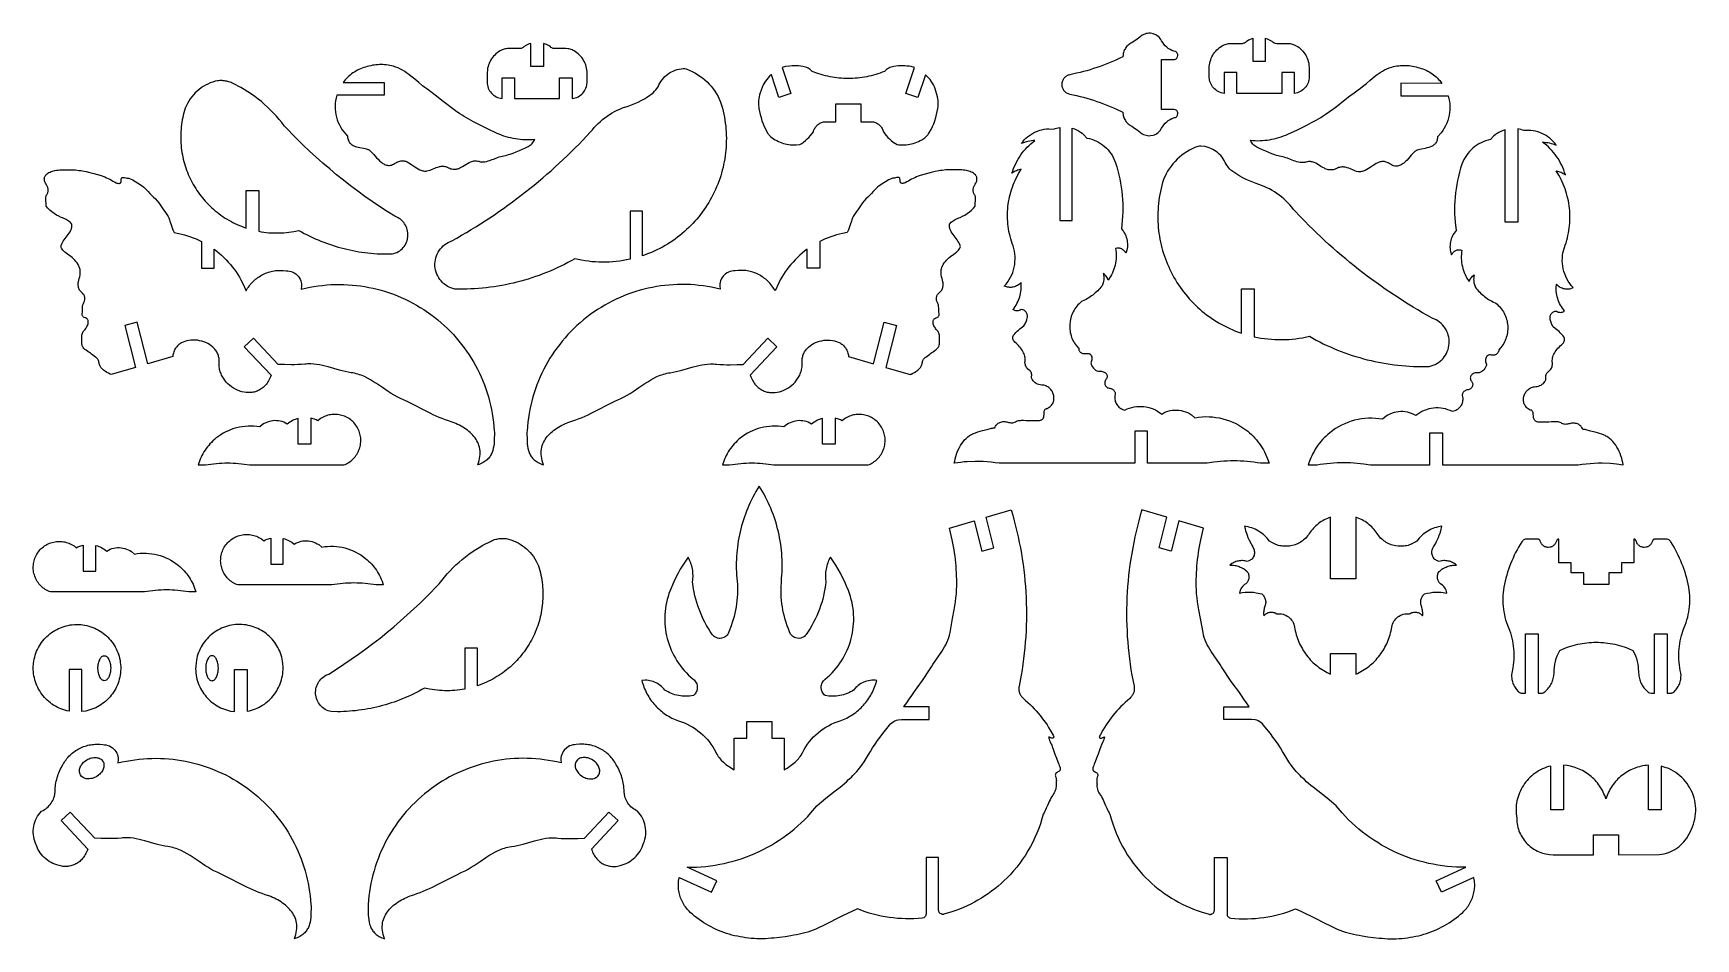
# Model space of a CAD drawing. Extents: x 8.78 to 17.16, y 5.01 to 9.57.
import ezdxf

# ---------------------------------------------------------------- set-up
doc = ezdxf.new("R2010")
doc.units = 0

msp = doc.modelspace()

# ---------------------------------------------------------------- linework, layer by layer
for points in [[(14.275, 9.1768), (14.2751, 9.1711), (14.2757, 9.1655), (14.2766, 9.16), (14.278, 9.1546), (14.2797, 9.1494), (14.2818, 9.1443), (14.2843, 9.1394), (14.2871, 9.1346), (14.2902, 9.1301), (14.2936, 9.1258), (14.2974, 9.1218), (14.3014, 9.118), (14.3058, 9.1146), (14.3104, 9.1114), (14.3204, 9.106), (14.3335, 9.0969), (14.3465, 9.0876), (14.372, 9.0682), (14.3784, 9.0648), (14.385, 9.0622), (14.3918, 9.0602), (14.3988, 9.0589), (14.4059, 9.0583), (14.413, 9.0585), (14.4271, 9.061), (14.4339, 9.0633), (14.4404, 9.0663), (14.4465, 9.0699), (14.4522, 9.0741), (14.4575, 9.0789), (14.4622, 9.0842), (14.47, 9.0962), (14.4726, 9.1008), (14.4753, 9.1052), (14.4813, 9.1136), (14.4881, 9.1214), (14.4956, 9.1285), (14.5037, 9.1348), (14.5124, 9.1404), (14.5217, 9.1451), (14.5314, 9.1489), (14.5356, 9.1493), (14.5395, 9.1505), (14.543, 9.1524), (14.5461, 9.155), (14.5486, 9.158), (14.5505, 9.1616), (14.5522, 9.1697), (14.5518, 9.1738), (14.5505, 9.1778), (14.5486, 9.1813), (14.5461, 9.1844), (14.543, 9.1869), (14.5395, 9.1888), (14.5314, 9.1905), (14.4687, 9.1905), (14.4687, 9.4423), (14.5314, 9.4423), (14.5356, 9.4427), (14.5395, 9.444), (14.543, 9.4459), (14.5461, 9.4484), (14.5486, 9.4515), (14.5505, 9.455), (14.5522, 9.4631), (14.5518, 9.4673), (14.5505, 9.4712), (14.5486, 9.4747), (14.5461, 9.4778), (14.543, 9.4804), (14.5395, 9.4823), (14.5314, 9.4839), (14.5265, 9.4857), (14.5217, 9.4877), (14.5124, 9.4924), (14.5037, 9.4979), (14.4956, 9.5043), (14.4881, 9.5114), (14.4813, 9.5191), (14.4753, 9.5276), (14.47, 9.5366), (14.4664, 9.5428), (14.4622, 9.5486), (14.4575, 9.5539), (14.4522, 9.5587), (14.4465, 9.5629), (14.4404, 9.5665), (14.4271, 9.5718), (14.4201, 9.5734), (14.413, 9.5743), (14.4059, 9.5745), (14.3988, 9.5739), (14.3918, 9.5726), (14.385, 9.5706), (14.372, 9.5646), (14.3594, 9.5548), (14.3465, 9.5452), (14.3204, 9.5268), (14.3152, 9.5242), (14.3104, 9.5214), (14.3058, 9.5182), (14.3014, 9.5147), (14.2974, 9.511), (14.2936, 9.5069), (14.2902, 9.5027), (14.2871, 9.4981), (14.2843, 9.4934), (14.2818, 9.4885), (14.2797, 9.4834), (14.278, 9.4781), (14.2766, 9.4728), (14.2757, 9.4672), (14.275, 9.4559), (14.259, 9.4482), (14.2428, 9.4408), (14.2266, 9.4336), (14.2103, 9.4267), (14.1938, 9.42), (14.1773, 9.4136), (14.1606, 9.4075), (14.1439, 9.4017), (14.1271, 9.3961), (14.1101, 9.3908), (14.0931, 9.3858), (14.076, 9.3811), (14.0589, 9.3767), (14.0416, 9.3725), (14.0069, 9.365), (14.0026, 9.3639), (13.9985, 9.3625), (13.9946, 9.3608), (13.9909, 9.3588), (13.9874, 9.3564), (13.9841, 9.3538), (13.9811, 9.3509), (13.9783, 9.3478), (13.9758, 9.3445), (13.9735, 9.3409), (13.9716, 9.3372), (13.97, 9.3333), (13.9687, 9.3293), (13.9678, 9.3251), (13.967, 9.3164), (13.9672, 9.312), (13.9678, 9.3077), (13.9687, 9.3035), (13.97, 9.2995), (13.9716, 9.2956), (13.9735, 9.2918), (13.9758, 9.2883), (13.9783, 9.285), (13.9811, 9.2818), (13.9841, 9.279), (13.9874, 9.2764), (13.9909, 9.274), (13.9946, 9.272), (13.9985, 9.2702), (14.0069, 9.2678), (14.0243, 9.2642), (14.0416, 9.2603), (14.0589, 9.2561), (14.076, 9.2517), (14.0931, 9.2469), (14.1101, 9.2419), (14.1271, 9.2366), (14.1439, 9.2311), (14.1606, 9.2253), (14.1773, 9.2191), (14.1938, 9.2128), (14.2103, 9.2061), (14.2266, 9.1992), (14.2428, 9.192), (14.275, 9.1768)], [(11.3545, 9.4073), (11.291, 9.4073), (11.291, 9.5229), (11.2835, 9.5206), (11.2761, 9.5178), (11.262, 9.5107), (11.2592, 9.5078), (11.2561, 9.5052), (11.2528, 9.5029), (11.2493, 9.501), (11.2456, 9.4994), (11.2418, 9.4982), (11.2338, 9.497), (11.1785, 9.497), (11.173, 9.4968), (11.1674, 9.4962), (11.162, 9.4953), (11.1566, 9.4941), (11.1513, 9.4924), (11.1462, 9.4905), (11.1362, 9.4855), (11.1289, 9.4809), (11.1219, 9.4759), (11.1153, 9.4704), (11.1091, 9.4646), (11.1033, 9.4584), (11.098, 9.4518), (11.0931, 9.4449), (11.0886, 9.4378), (11.0846, 9.4303), (11.0811, 9.4227), (11.0781, 9.4147), (11.0756, 9.4066), (11.0736, 9.3984), (11.0721, 9.3899), (11.0709, 9.3727), (11.0709, 9.329), (11.0713, 9.3211), (11.0724, 9.3133), (11.0742, 9.3058), (11.0766, 9.2985), (11.0797, 9.2916), (11.0834, 9.285), (11.0876, 9.2787), (11.0924, 9.2729), (11.0977, 9.2675), (11.1034, 9.2627), (11.1096, 9.2583), (11.1162, 9.2545), (11.1232, 9.2513), (11.1305, 9.2487), (11.146, 9.2456), (11.146, 9.3499), (11.2094, 9.3499), (11.2094, 9.2451), (11.4361, 9.2451), (11.4361, 9.3499), (11.4996, 9.3499), (11.4996, 9.2456), (11.5075, 9.2468), (11.5151, 9.2487), (11.5224, 9.2513), (11.5293, 9.2545), (11.5359, 9.2583), (11.5421, 9.2627), (11.5478, 9.2675), (11.5531, 9.2729), (11.5579, 9.2787), (11.5622, 9.285), (11.5658, 9.2916), (11.5689, 9.2985), (11.5714, 9.3058), (11.5732, 9.3133), (11.5746, 9.329), (11.5746, 9.3727), (11.5743, 9.3813), (11.5734, 9.3899), (11.572, 9.3984), (11.57, 9.4066), (11.5675, 9.4147), (11.5644, 9.4227), (11.5609, 9.4303), (11.5569, 9.4378), (11.5525, 9.4449), (11.5476, 9.4518), (11.5422, 9.4584), (11.5364, 9.4646), (11.5302, 9.4704), (11.5236, 9.4759), (11.5093, 9.4855), (11.5044, 9.4882), (11.4994, 9.4905), (11.4942, 9.4924), (11.4889, 9.4941), (11.4835, 9.4953), (11.4781, 9.4962), (11.467, 9.497), (11.4118, 9.497), (11.4077, 9.4974), (11.4038, 9.4982), (11.4, 9.4994), (11.3963, 9.501), (11.3928, 9.5029), (11.3895, 9.5052), (11.3835, 9.5107), (11.3766, 9.5145), (11.3694, 9.5178), (11.3545, 9.5229), (11.3545, 9.4073)], [(14.9301, 9.4333), (14.9936, 9.4333), (14.9936, 9.5489), (15.0011, 9.5466), (15.0085, 9.5438), (15.0226, 9.5368), (15.0254, 9.5338), (15.0285, 9.5312), (15.0318, 9.529), (15.0353, 9.527), (15.039, 9.5255), (15.0429, 9.5242), (15.0509, 9.523), (15.1061, 9.523), (15.1117, 9.5228), (15.1172, 9.5222), (15.1226, 9.5213), (15.128, 9.5201), (15.1333, 9.5185), (15.1384, 9.5165), (15.1484, 9.5116), (15.1557, 9.507), (15.1627, 9.5019), (15.1693, 9.4964), (15.1755, 9.4906), (15.1813, 9.4844), (15.1866, 9.4778), (15.1916, 9.471), (15.196, 9.4638), (15.2, 9.4564), (15.2035, 9.4487), (15.2065, 9.4408), (15.209, 9.4327), (15.211, 9.4244), (15.2125, 9.4159), (15.2137, 9.3987), (15.2137, 9.3551), (15.2133, 9.3471), (15.2122, 9.3393), (15.2104, 9.3318), (15.208, 9.3245), (15.2049, 9.3176), (15.2012, 9.311), (15.197, 9.3047), (15.1922, 9.2989), (15.1869, 9.2936), (15.1812, 9.2887), (15.175, 9.2843), (15.1684, 9.2805), (15.1614, 9.2773), (15.1541, 9.2747), (15.1387, 9.2716), (15.1387, 9.3759), (15.0752, 9.3759), (15.0752, 9.2711), (14.8485, 9.2711), (14.8485, 9.3759), (14.785, 9.3759), (14.785, 9.2716), (14.7771, 9.2728), (14.7695, 9.2747), (14.7622, 9.2773), (14.7553, 9.2805), (14.7487, 9.2843), (14.7425, 9.2887), (14.7368, 9.2936), (14.7315, 9.2989), (14.7267, 9.3047), (14.7225, 9.311), (14.7188, 9.3176), (14.7157, 9.3245), (14.7132, 9.3318), (14.7114, 9.3393), (14.71, 9.3551), (14.71, 9.3987), (14.7103, 9.4074), (14.7112, 9.4159), (14.7127, 9.4244), (14.7146, 9.4327), (14.7172, 9.4408), (14.7202, 9.4487), (14.7237, 9.4564), (14.7277, 9.4638), (14.7321, 9.471), (14.737, 9.4778), (14.7424, 9.4844), (14.7482, 9.4906), (14.7544, 9.4964), (14.761, 9.5019), (14.7753, 9.5116), (14.7802, 9.5142), (14.7852, 9.5165), (14.7904, 9.5185), (14.7957, 9.5201), (14.8011, 9.5213), (14.8065, 9.5222), (14.8176, 9.523), (14.8728, 9.523), (14.8769, 9.5234), (14.8808, 9.5242), (14.8847, 9.5255), (14.8883, 9.527), (14.8918, 9.529), (14.8952, 9.5312), (14.9011, 9.5368), (14.908, 9.5405), (14.9152, 9.5438), (14.9301, 9.5489), (14.9301, 9.4333)], [(10.3449, 9.3258), (10.5523, 9.3266), (10.5525, 9.2631), (10.3136, 9.2622), (10.3101, 9.2483), (10.3075, 9.2344), (10.3059, 9.2204), (10.3053, 9.2064), (10.3056, 9.1925), (10.3068, 9.1786), (10.309, 9.1649), (10.3121, 9.1514), (10.316, 9.1381), (10.3209, 9.1251), (10.3266, 9.1125), (10.3332, 9.1002), (10.3406, 9.0883), (10.3489, 9.0769), (10.3679, 9.0557), (10.3681, 9.0499), (10.3688, 9.0445), (10.3699, 9.0395), (10.3714, 9.0349), (10.3733, 9.0306), (10.3756, 9.0267), (10.3782, 9.0231), (10.381, 9.0199), (10.3842, 9.0169), (10.3876, 9.0142), (10.3912, 9.0118), (10.3951, 9.0095), (10.3991, 9.0076), (10.4033, 9.0058), (10.412, 9.0027), (10.421, 9.0002), (10.4301, 8.9982), (10.4478, 8.9948), (10.4561, 8.9931), (10.4636, 8.9913), (10.4702, 8.9892), (10.4731, 8.988), (10.4758, 8.9867), (10.4785, 8.9849), (10.4814, 8.9828), (10.4873, 8.9774), (10.4934, 8.9708), (10.4999, 8.9635), (10.5137, 8.9474), (10.5211, 8.9393), (10.5289, 8.9315), (10.537, 8.9244), (10.5412, 8.9212), (10.5454, 8.9183), (10.5498, 8.9157), (10.5543, 8.9134), (10.5589, 8.9115), (10.5636, 8.9101), (10.5683, 8.9091), (10.5732, 8.9086), (10.5782, 8.9087), (10.5833, 8.9093), (10.5885, 8.9105), (10.5938, 8.9124), (10.5992, 8.915), (10.6048, 8.9183), (10.6103, 8.9217), (10.6157, 8.9246), (10.6209, 8.927), (10.6259, 8.9289), (10.6307, 8.9303), (10.6354, 8.9312), (10.64, 8.9318), (10.6444, 8.9319), (10.6487, 8.9317), (10.6529, 8.9311), (10.657, 8.9303), (10.661, 8.9291), (10.6649, 8.9276), (10.6688, 8.926), (10.6765, 8.922), (10.684, 8.9173), (10.6916, 8.9122), (10.707, 8.9013), (10.7151, 8.896), (10.7236, 8.8911), (10.7325, 8.8867), (10.7371, 8.8847), (10.742, 8.883), (10.7464, 8.8817), (10.7508, 8.8808), (10.7551, 8.8803), (10.7594, 8.8802), (10.7635, 8.8803), (10.7676, 8.8808), (10.7756, 8.8824), (10.7835, 8.8848), (10.7912, 8.8878), (10.8067, 8.8944), (10.8145, 8.8977), (10.8225, 8.9005), (10.8307, 8.9028), (10.8349, 8.9036), (10.8391, 8.9042), (10.8435, 8.9045), (10.8479, 8.9045), (10.8525, 8.9042), (10.8571, 8.9035), (10.8619, 8.9025), (10.8668, 8.901), (10.8718, 8.8991), (10.877, 8.8967), (10.8828, 8.894), (10.8884, 8.892), (10.8939, 8.8906), (10.8992, 8.8897), (10.9043, 8.8893), (10.9094, 8.8894), (10.9143, 8.8899), (10.9191, 8.8909), (10.9238, 8.8921), (10.9284, 8.8937), (10.9329, 8.8956), (10.9374, 8.8977), (10.9462, 8.9024), (10.9548, 8.9076), (10.9719, 8.9183), (10.9806, 8.923), (10.9895, 8.9271), (10.994, 8.9287), (10.9987, 8.93), (11.0034, 8.9309), (11.0082, 8.9315), (11.0131, 8.9317), (11.0182, 8.9313), (11.0234, 8.9305), (11.0287, 8.9292), (11.0326, 8.9281), (11.0365, 8.9273), (11.0443, 8.9265), (11.0522, 8.9265), (11.0602, 8.9273), (11.0681, 8.9288), (11.0761, 8.9308), (11.084, 8.9333), (11.092, 8.9361), (11.1079, 8.9423), (11.1238, 8.9485), (11.1317, 8.9513), (11.1395, 8.9538), (11.1474, 8.9559), (11.1551, 8.9574), (11.1629, 8.9589), (11.1707, 8.9607), (11.1786, 8.9628), (11.1864, 8.9653), (11.2021, 8.9709), (11.2178, 8.9773), (11.2333, 8.9841), (11.2487, 8.9911), (11.2637, 8.9979), (11.2785, 9.0042), (11.2836, 9.0068), (11.2885, 9.0102), (11.2932, 9.0143), (11.2976, 9.0188), (11.3015, 9.0237), (11.305, 9.0288), (11.308, 9.0339), (11.3105, 9.0389), (11.2984, 9.0378), (11.2863, 9.0372), (11.2741, 9.0369), (11.262, 9.0371), (11.2498, 9.0377), (11.2377, 9.0387), (11.2257, 9.0401), (11.2136, 9.0419), (11.2017, 9.0441), (11.1898, 9.0467), (11.178, 9.0496), (11.1664, 9.053), (11.1549, 9.0567), (11.1435, 9.0608), (11.1322, 9.0653), (11.1212, 9.0701), (11.073, 9.0924), (11.049, 9.1039), (11.0253, 9.1156), (11.0017, 9.1279), (10.9785, 9.1407), (10.9557, 9.1543), (10.9444, 9.1614), (10.9332, 9.1687), (10.9117, 9.1836), (10.8907, 9.199), (10.87, 9.2149), (10.8495, 9.231), (10.8085, 9.263), (10.7877, 9.2787), (10.7666, 9.2938), (10.7562, 9.3014), (10.746, 9.3093), (10.726, 9.3256), (10.7064, 9.3423), (10.6866, 9.3587), (10.6766, 9.3666), (10.6663, 9.3741), (10.6558, 9.3812), (10.6451, 9.3879), (10.6339, 9.3939), (10.6224, 9.3994), (10.6104, 9.404), (10.5979, 9.4079), (10.5891, 9.4101), (10.5804, 9.412), (10.5716, 9.4136), (10.5629, 9.4148), (10.5542, 9.4157), (10.5455, 9.4163), (10.5369, 9.4165), (10.5282, 9.4165), (10.5195, 9.416), (10.5108, 9.4153), (10.502, 9.4142), (10.4933, 9.4128), (10.4845, 9.411), (10.4756, 9.4089), (10.4667, 9.4064), (10.4577, 9.4037), (10.4492, 9.4012), (10.4409, 9.3983), (10.4328, 9.3951), (10.4248, 9.3916), (10.417, 9.3878), (10.4094, 9.3836), (10.4019, 9.3791), (10.3947, 9.3743), (10.3876, 9.3692), (10.3808, 9.3639), (10.3742, 9.3582), (10.3678, 9.3523), (10.3617, 9.346), (10.3558, 9.3395), (10.3449, 9.3258)], [(11.7912, 8.6773), (11.7912, 8.4358), (11.774, 8.4322), (11.7566, 8.4291), (11.7392, 8.4265), (11.7218, 8.4244), (11.7043, 8.4227), (11.6868, 8.4216), (11.6693, 8.421), (11.6517, 8.4208), (11.6342, 8.4212), (11.6166, 8.4221), (11.5991, 8.4234), (11.5817, 8.4253), (11.5643, 8.4276), (11.5469, 8.4304), (11.5124, 8.4376), (11.4951, 8.4279), (11.4777, 8.4185), (11.4602, 8.4094), (11.4425, 8.4006), (11.4247, 8.3921), (11.4067, 8.384), (11.3887, 8.3761), (11.3705, 8.3686), (11.3522, 8.3614), (11.3338, 8.3545), (11.3152, 8.348), (11.2966, 8.3417), (11.2779, 8.3358), (11.2591, 8.3302), (11.2402, 8.3249), (11.2212, 8.3199), (11.2021, 8.3153), (11.1829, 8.311), (11.1637, 8.307), (11.1444, 8.3034), (11.1251, 8.3001), (11.1056, 8.2971), (11.0861, 8.2944), (11.0666, 8.2921), (11.047, 8.2901), (11.0274, 8.2885), (11.0077, 8.2872), (10.988, 8.2862), (10.9683, 8.2856), (10.9485, 8.2853), (10.909, 8.2857), (10.8987, 8.2882), (10.8887, 8.2916), (10.8792, 8.2957), (10.8701, 8.3006), (10.8615, 8.3061), (10.8535, 8.3123), (10.8459, 8.3191), (10.839, 8.3265), (10.8326, 8.3344), (10.8269, 8.3428), (10.8219, 8.3516), (10.8176, 8.3609), (10.814, 8.3706), (10.8113, 8.3805), (10.8082, 8.4014), (10.808, 8.412), (10.8086, 8.4225), (10.8101, 8.4327), (10.8125, 8.4427), (10.8156, 8.4525), (10.8195, 8.4619), (10.8241, 8.471), (10.8294, 8.4796), (10.8354, 8.4878), (10.842, 8.4955), (10.8492, 8.5026), (10.8571, 8.5092), (10.8655, 8.5151), (10.8744, 8.5204), (10.8937, 8.5288), (10.9181, 8.5424), (10.9423, 8.5563), (10.9663, 8.5705), (10.9902, 8.5848), (11.014, 8.5994), (11.0376, 8.6143), (11.061, 8.6293), (11.0843, 8.6446), (11.1074, 8.6601), (11.1304, 8.6759), (11.1532, 8.6919), (11.1759, 8.7081), (11.1983, 8.7245), (11.2207, 8.7411), (11.2428, 8.758), (11.2648, 8.775), (11.2866, 8.7923), (11.3082, 8.8098), (11.3297, 8.8276), (11.351, 8.8455), (11.3721, 8.8637), (11.393, 8.882), (11.4138, 8.9006), (11.4343, 8.9194), (11.4547, 8.9384), (11.4749, 8.9575), (11.4949, 8.9769), (11.5148, 8.9965), (11.5344, 9.0163), (11.5538, 9.0363), (11.5921, 9.0769), (11.6013, 9.0885), (11.6108, 9.0996), (11.6208, 9.1103), (11.6311, 9.1205), (11.6419, 9.1304), (11.653, 9.1398), (11.6644, 9.1488), (11.6762, 9.1573), (11.6883, 9.1653), (11.7007, 9.1729), (11.7134, 9.18), (11.7264, 9.1866), (11.7397, 9.1926), (11.7532, 9.1982), (11.7809, 9.2078), (11.798, 9.2137), (11.8149, 9.2203), (11.8314, 9.2277), (11.8475, 9.2358), (11.8634, 9.2445), (11.8788, 9.2539), (11.9084, 9.2748), (11.9147, 9.2818), (11.9208, 9.2891), (11.9322, 9.3043), (11.9364, 9.314), (11.9413, 9.3233), (11.9467, 9.3321), (11.9528, 9.3405), (11.9594, 9.3484), (11.9665, 9.3558), (11.9741, 9.3626), (11.9822, 9.3689), (11.9906, 9.3746), (11.9995, 9.3797), (12.0087, 9.3842), (12.0183, 9.3881), (12.0281, 9.3912), (12.0382, 9.3937), (12.0591, 9.3965), (12.063, 9.3964), (12.067, 9.3961), (12.0747, 9.3944), (12.0893, 9.3887), (12.1035, 9.3822), (12.1173, 9.3751), (12.1306, 9.3672), (12.1434, 9.3587), (12.1558, 9.3496), (12.1677, 9.3398), (12.179, 9.3295), (12.1898, 9.3185), (12.2, 9.307), (12.2096, 9.295), (12.2185, 9.2825), (12.2268, 9.2694), (12.2345, 9.2559), (12.2476, 9.2276), (12.2522, 9.2125), (12.2563, 9.1974), (12.2601, 9.1822), (12.2634, 9.1671), (12.2664, 9.1519), (12.269, 9.1367), (12.2712, 9.1215), (12.273, 9.1064), (12.2744, 9.0912), (12.2754, 9.0761), (12.2761, 9.061), (12.2764, 9.0459), (12.2763, 9.0309), (12.2759, 9.0159), (12.2751, 9.001), (12.2739, 8.9861), (12.2724, 8.9713), (12.2706, 8.9565), (12.2683, 8.9418), (12.2658, 8.9273), (12.2629, 8.9127), (12.2596, 8.8983), (12.256, 8.884), (12.2521, 8.8698), (12.2479, 8.8557), (12.2433, 8.8417), (12.2384, 8.8278), (12.2331, 8.8141), (12.2276, 8.8005), (12.2217, 8.787), (12.2155, 8.7737), (12.209, 8.7605), (12.2022, 8.7475), (12.1951, 8.7346), (12.1877, 8.7219), (12.18, 8.7094), (12.172, 8.6971), (12.1637, 8.6849), (12.1551, 8.673), (12.1462, 8.6612), (12.1371, 8.6496), (12.1276, 8.6383), (12.1179, 8.6272), (12.1079, 8.6163), (12.0976, 8.6056), (12.0871, 8.5951), (12.0763, 8.5849), (12.0652, 8.5749), (12.0539, 8.5652), (12.0423, 8.5558), (12.0305, 8.5466), (12.0184, 8.5376), (12.006, 8.529), (11.9934, 8.5206), (11.9806, 8.5125), (11.9675, 8.5047), (11.9542, 8.4972), (11.9407, 8.4901), (11.9269, 8.4832), (11.9129, 8.4766), (11.8987, 8.4704), (11.8843, 8.4644), (11.8547, 8.4536), (11.8547, 8.6773), (11.7912, 8.6773)], [(12.6018, 9.2717), (12.5416, 9.2515), (12.5033, 9.3653), (12.503, 9.3651), (12.5027, 9.3648), (12.4946, 9.3575), (12.4871, 9.3497), (12.48, 9.3414), (12.4735, 9.3326), (12.4676, 9.3235), (12.4623, 9.314), (12.4467, 9.2739), (12.4439, 9.2644), (12.4417, 9.2548), (12.4401, 9.2451), (12.439, 9.2354), (12.4385, 9.2255), (12.4386, 9.2157), (12.4405, 9.1961), (12.4433, 9.1803), (12.4469, 9.1646), (12.4511, 9.1491), (12.456, 9.1339), (12.4615, 9.1188), (12.4677, 9.104), (12.4821, 9.0753), (12.4844, 9.0713), (12.487, 9.0675), (12.4898, 9.0638), (12.4928, 9.0602), (12.496, 9.0569), (12.4993, 9.0537), (12.5066, 9.0479), (12.5143, 9.0426), (12.5222, 9.0378), (12.5302, 9.0334), (12.5385, 9.0293), (12.5469, 9.0257), (12.5555, 9.0225), (12.5642, 9.0197), (12.573, 9.0173), (12.582, 9.0153), (12.591, 9.0137), (12.6001, 9.0126), (12.6092, 9.0119), (12.6184, 9.0116), (12.6277, 9.0118), (12.6461, 9.0134), (12.6563, 9.0196), (12.666, 9.0264), (12.6753, 9.0337), (12.6842, 9.0416), (12.6926, 9.0499), (12.7005, 9.0588), (12.7148, 9.0778), (12.7161, 9.0823), (12.7178, 9.0867), (12.7197, 9.091), (12.7219, 9.0951), (12.7244, 9.0991), (12.7271, 9.1028), (12.73, 9.1064), (12.7331, 9.1097), (12.7365, 9.1129), (12.7401, 9.1158), (12.7438, 9.1185), (12.7478, 9.1209), (12.7519, 9.1231), (12.7562, 9.125), (12.7652, 9.128), (12.8281, 9.128), (12.8281, 9.218), (12.9547, 9.218), (12.9547, 9.128), (13.0177, 9.128), (13.0223, 9.1266), (13.0267, 9.125), (13.0309, 9.1231), (13.0351, 9.1209), (13.039, 9.1185), (13.0428, 9.1158), (13.0463, 9.1129), (13.0497, 9.1097), (13.0529, 9.1064), (13.0558, 9.1028), (13.0585, 9.0991), (13.0609, 9.0951), (13.0631, 9.091), (13.0651, 9.0867), (13.0681, 9.0778), (13.0749, 9.0681), (13.0823, 9.0588), (13.0902, 9.0499), (13.0986, 9.0416), (13.1075, 9.0337), (13.1168, 9.0264), (13.1367, 9.0134), (13.146, 9.0124), (13.1552, 9.0118), (13.1644, 9.0116), (13.1736, 9.0119), (13.1828, 9.0126), (13.1919, 9.0137), (13.2009, 9.0153), (13.2098, 9.0173), (13.2186, 9.0197), (13.2273, 9.0225), (13.2359, 9.0257), (13.2443, 9.0293), (13.2526, 9.0334), (13.2607, 9.0378), (13.2763, 9.0479), (13.28, 9.0507), (13.2835, 9.0537), (13.2869, 9.0569), (13.29, 9.0602), (13.293, 9.0638), (13.2958, 9.0675), (13.3008, 9.0753), (13.3083, 9.0895), (13.3151, 9.104), (13.3214, 9.1188), (13.3269, 9.1339), (13.3318, 9.1491), (13.336, 9.1646), (13.3424, 9.1961), (13.3436, 9.2059), (13.3443, 9.2157), (13.3443, 9.2255), (13.3438, 9.2354), (13.3428, 9.2451), (13.3411, 9.2548), (13.3293, 9.294), (13.3252, 9.3042), (13.3205, 9.314), (13.3152, 9.3235), (13.3093, 9.3326), (13.3028, 9.3414), (13.2958, 9.3497), (13.2801, 9.3648), (13.2798, 9.3651), (13.2796, 9.3653), (13.2412, 9.2515), (13.1811, 9.2717), (13.2247, 9.4014), (13.2081, 9.4061), (13.1973, 9.4079), (13.1864, 9.4091), (13.1754, 9.4099), (13.1645, 9.4103), (13.1535, 9.4102), (13.1425, 9.4096), (13.1207, 9.4071), (13.114, 9.4058), (13.1075, 9.4039), (13.1011, 9.4015), (13.095, 9.3986), (13.0891, 9.3953), (13.0835, 9.3914), (13.0733, 9.3824), (13.0623, 9.378), (13.0513, 9.374), (13.0401, 9.3702), (13.029, 9.3667), (13.0177, 9.3635), (13.0064, 9.3606), (12.9951, 9.3579), (12.9837, 9.3555), (12.9722, 9.3534), (12.9608, 9.3516), (12.9492, 9.3501), (12.9377, 9.3488), (12.9262, 9.3478), (12.9146, 9.3471), (12.903, 9.3467), (12.8914, 9.3466), (12.8798, 9.3467), (12.8683, 9.3471), (12.8567, 9.3478), (12.8451, 9.3488), (12.8336, 9.3501), (12.8221, 9.3516), (12.8106, 9.3534), (12.7992, 9.3555), (12.7878, 9.3579), (12.7764, 9.3606), (12.7651, 9.3635), (12.7539, 9.3667), (12.7427, 9.3702), (12.7316, 9.374), (12.7096, 9.3824), (12.7046, 9.3871), (12.6994, 9.3914), (12.6938, 9.3953), (12.6879, 9.3986), (12.6817, 9.4015), (12.6754, 9.4039), (12.6621, 9.4071), (12.6512, 9.4086), (12.6403, 9.4096), (12.6293, 9.4102), (12.6184, 9.4103), (12.6074, 9.4099), (12.5965, 9.4091), (12.5747, 9.4061), (12.5581, 9.4014), (12.6018, 9.2717)], [(15.8827, 9.322), (15.6753, 9.3228), (15.6751, 9.2593), (15.914, 9.2584), (15.9176, 9.2445), (15.9201, 9.2306), (15.9217, 9.2166), (15.9223, 9.2026), (15.922, 9.1887), (15.9208, 9.1748), (15.9186, 9.1611), (15.9156, 9.1476), (15.9116, 9.1343), (15.9067, 9.1213), (15.901, 9.1087), (15.8944, 9.0964), (15.887, 9.0845), (15.8787, 9.0731), (15.8597, 9.0519), (15.8595, 9.0461), (15.8588, 9.0407), (15.8577, 9.0357), (15.8562, 9.0311), (15.8543, 9.0268), (15.852, 9.0229), (15.8495, 9.0193), (15.8466, 9.0161), (15.8434, 9.0131), (15.84, 9.0104), (15.8364, 9.008), (15.8325, 9.0057), (15.8285, 9.0037), (15.8244, 9.002), (15.8157, 8.9989), (15.8067, 8.9964), (15.7976, 8.9944), (15.7798, 8.991), (15.7716, 8.9893), (15.764, 8.9875), (15.7574, 8.9854), (15.7545, 8.9842), (15.7519, 8.9829), (15.7491, 8.9811), (15.7463, 8.9789), (15.7404, 8.9736), (15.7342, 8.967), (15.7278, 8.9597), (15.7139, 8.9436), (15.7065, 8.9355), (15.6988, 8.9277), (15.6907, 8.9206), (15.6865, 8.9174), (15.6822, 8.9145), (15.6778, 8.9119), (15.6733, 8.9096), (15.6688, 8.9077), (15.6641, 8.9063), (15.6593, 8.9053), (15.6544, 8.9048), (15.6494, 8.9049), (15.6443, 8.9055), (15.6391, 8.9067), (15.6338, 8.9086), (15.6284, 8.9112), (15.6229, 8.9145), (15.6173, 8.9179), (15.6119, 8.9208), (15.6068, 8.9232), (15.6018, 8.9251), (15.5969, 8.9265), (15.5922, 8.9274), (15.5877, 8.928), (15.5833, 8.9281), (15.579, 8.9279), (15.5748, 8.9273), (15.5707, 8.9265), (15.5666, 8.9253), (15.5627, 8.9238), (15.5588, 8.9221), (15.5512, 8.9182), (15.5436, 8.9135), (15.5361, 8.9084), (15.5206, 8.8975), (15.5125, 8.8922), (15.5041, 8.8873), (15.4951, 8.8828), (15.4905, 8.8809), (15.4857, 8.8792), (15.4812, 8.8779), (15.4768, 8.877), (15.4725, 8.8765), (15.4683, 8.8764), (15.4641, 8.8765), (15.46, 8.8769), (15.452, 8.8786), (15.4442, 8.881), (15.4364, 8.8839), (15.421, 8.8906), (15.4131, 8.8939), (15.4052, 8.8967), (15.397, 8.899), (15.3928, 8.8998), (15.3885, 8.9004), (15.3842, 8.9007), (15.3797, 8.9007), (15.3752, 8.9004), (15.3705, 8.8997), (15.3657, 8.8987), (15.3608, 8.8972), (15.3558, 8.8953), (15.3507, 8.8929), (15.3449, 8.8902), (15.3392, 8.8882), (15.3338, 8.8868), (15.3285, 8.8859), (15.3233, 8.8855), (15.3183, 8.8856), (15.3133, 8.8861), (15.3085, 8.887), (15.3038, 8.8883), (15.2992, 8.8899), (15.2947, 8.8918), (15.2902, 8.8939), (15.2815, 8.8986), (15.2728, 8.9038), (15.2557, 8.9145), (15.247, 8.9192), (15.2381, 8.9232), (15.2336, 8.9249), (15.229, 8.9262), (15.2243, 8.9271), (15.2194, 8.9277), (15.2145, 8.9279), (15.2095, 8.9275), (15.2043, 8.9267), (15.199, 8.9253), (15.1951, 8.9243), (15.1911, 8.9235), (15.1833, 8.9226), (15.1754, 8.9227), (15.1675, 8.9235), (15.1595, 8.925), (15.1516, 8.927), (15.1436, 8.9295), (15.1356, 8.9323), (15.1197, 8.9385), (15.1038, 8.9447), (15.0959, 8.9475), (15.0881, 8.95), (15.0803, 8.9521), (15.0725, 8.9536), (15.0647, 8.9551), (15.0569, 8.9569), (15.0491, 8.959), (15.0412, 8.9615), (15.0255, 8.9671), (15.0098, 8.9735), (14.9943, 8.9803), (14.979, 8.9873), (14.9639, 8.9941), (14.9492, 9.0004), (14.944, 9.003), (14.9391, 9.0064), (14.9344, 9.0105), (14.9301, 9.015), (14.9261, 9.0199), (14.9226, 9.025), (14.9196, 9.0301), (14.9172, 9.0351), (14.9293, 9.034), (14.9414, 9.0333), (14.9535, 9.0331), (14.9657, 9.0333), (14.9778, 9.0339), (14.9899, 9.0349), (15.002, 9.0363), (15.014, 9.0381), (15.026, 9.0403), (15.0378, 9.0428), (15.0496, 9.0458), (15.0613, 9.0492), (15.0728, 9.0529), (15.0842, 9.057), (15.0954, 9.0615), (15.1065, 9.0663), (15.1547, 9.0886), (15.1786, 9.1), (15.2024, 9.1118), (15.2259, 9.1241), (15.2491, 9.1369), (15.272, 9.1505), (15.2832, 9.1576), (15.2944, 9.1649), (15.3159, 9.1798), (15.3369, 9.1952), (15.3576, 9.2111), (15.3781, 9.2272), (15.4191, 9.2592), (15.4399, 9.2749), (15.461, 9.29), (15.4715, 9.2976), (15.4817, 9.3054), (15.5016, 9.3218), (15.5213, 9.3385), (15.541, 9.3549), (15.5511, 9.3628), (15.5613, 9.3703), (15.5718, 9.3774), (15.5826, 9.3841), (15.5937, 9.3901), (15.6052, 9.3956), (15.6172, 9.4002), (15.6297, 9.4041), (15.6385, 9.4063), (15.6473, 9.4082), (15.656, 9.4098), (15.6647, 9.411), (15.6734, 9.4119), (15.6821, 9.4125), (15.6908, 9.4127), (15.6995, 9.4126), (15.7081, 9.4122), (15.7169, 9.4115), (15.7256, 9.4104), (15.7344, 9.4089), (15.7432, 9.4072), (15.7521, 9.4051), (15.761, 9.4026), (15.77, 9.3999), (15.7784, 9.3974), (15.7867, 9.3945), (15.7948, 9.3913), (15.8028, 9.3878), (15.8106, 9.384), (15.8183, 9.3798), (15.8257, 9.3753), (15.833, 9.3705), (15.84, 9.3654), (15.8469, 9.3601), (15.8535, 9.3544), (15.8598, 9.3484), (15.8659, 9.3422), (15.8718, 9.3357), (15.8827, 9.322)], [(9.8568, 8.7822), (9.9202, 8.7822), (9.9202, 8.5765), (9.9328, 8.5743), (9.9454, 8.5724), (9.9581, 8.5709), (9.9708, 8.5696), (9.9835, 8.5687), (9.9962, 8.5682), (10.0089, 8.568), (10.0216, 8.5681), (10.0344, 8.5686), (10.0471, 8.5693), (10.0597, 8.5705), (10.0724, 8.5719), (10.085, 8.5737), (10.0976, 8.5758), (10.1226, 8.5811), (10.136, 8.5735), (10.1496, 8.5662), (10.1633, 8.5591), (10.1771, 8.5522), (10.191, 8.5456), (10.205, 8.5392), (10.2191, 8.5331), (10.2332, 8.5273), (10.2475, 8.5216), (10.2619, 8.5163), (10.2763, 8.5111), (10.2909, 8.5063), (10.3055, 8.5016), (10.3201, 8.4973), (10.3349, 8.4932), (10.3497, 8.4893), (10.3646, 8.4857), (10.3795, 8.4823), (10.3945, 8.4792), (10.4096, 8.4764), (10.4247, 8.4738), (10.4398, 8.4715), (10.455, 8.4694), (10.4702, 8.4676), (10.4855, 8.466), (10.5008, 8.4648), (10.5162, 8.4637), (10.5315, 8.463), (10.5469, 8.4625), (10.5623, 8.4622), (10.5932, 8.4626), (10.6012, 8.4646), (10.609, 8.4672), (10.6164, 8.4704), (10.6235, 8.4742), (10.6302, 8.4785), (10.6365, 8.4833), (10.6424, 8.4886), (10.6478, 8.4944), (10.6527, 8.5005), (10.6572, 8.5071), (10.6611, 8.514), (10.6645, 8.5212), (10.6672, 8.5288), (10.6694, 8.5366), (10.6718, 8.5528), (10.672, 8.5611), (10.6714, 8.5692), (10.6703, 8.5773), (10.6685, 8.5851), (10.666, 8.5927), (10.663, 8.6), (10.6594, 8.6071), (10.6553, 8.6138), (10.6506, 8.6202), (10.6454, 8.6262), (10.6398, 8.6318), (10.6337, 8.6369), (10.6271, 8.6415), (10.6201, 8.6456), (10.6051, 8.6522), (10.567, 8.6763), (10.5293, 8.7011), (10.492, 8.7264), (10.4552, 8.7523), (10.4188, 8.7788), (10.3828, 8.8059), (10.3473, 8.8336), (10.3123, 8.8618), (10.2776, 8.8906), (10.2435, 8.9199), (10.2098, 8.9498), (10.1766, 8.9802), (10.1439, 9.0112), (10.1117, 9.0427), (10.0487, 9.1072), (10.0359, 9.1241), (10.0227, 9.1406), (10.0089, 9.1566), (9.9946, 9.1722), (9.9799, 9.1873), (9.9648, 9.2019), (9.9492, 9.2161), (9.9332, 9.2298), (9.9168, 9.2429), (9.9, 9.2556), (9.8828, 9.2678), (9.8652, 9.2794), (9.8473, 9.2905), (9.829, 9.301), (9.7913, 9.3205), (9.7861, 9.3231), (9.7807, 9.3255), (9.7753, 9.3276), (9.7697, 9.3295), (9.7642, 9.3312), (9.7585, 9.3326), (9.7528, 9.3337), (9.7471, 9.3346), (9.7413, 9.3353), (9.7355, 9.3356), (9.7297, 9.3358), (9.7238, 9.3356), (9.718, 9.3353), (9.7122, 9.3346), (9.7006, 9.3325), (9.6879, 9.3286), (9.6755, 9.324), (9.6634, 9.3187), (9.6517, 9.3127), (9.6404, 9.3061), (9.6295, 9.2988), (9.619, 9.291), (9.6091, 9.2826), (9.5996, 9.2736), (9.5906, 9.2641), (9.5822, 9.2541), (9.5744, 9.2436), (9.5671, 9.2327), (9.5605, 9.2213), (9.5491, 9.1972), (9.5456, 9.1854), (9.5423, 9.1736), (9.5394, 9.1617), (9.5368, 9.1499), (9.5345, 9.138), (9.5325, 9.1262), (9.5308, 9.1143), (9.5294, 9.1025), (9.5283, 9.0906), (9.5275, 9.0788), (9.5269, 9.067), (9.5267, 9.0553), (9.5268, 9.0435), (9.5271, 9.0318), (9.5277, 9.0201), (9.5287, 9.0085), (9.5298, 8.9969), (9.5313, 8.9854), (9.5331, 8.974), (9.5351, 8.9626), (9.5373, 8.9512), (9.5399, 8.94), (9.5427, 8.9288), (9.5458, 8.9177), (9.5491, 8.9067), (9.5527, 8.8957), (9.5565, 8.8849), (9.5606, 8.8742), (9.565, 8.8635), (9.5696, 8.853), (9.5744, 8.8426), (9.5795, 8.8323), (9.5849, 8.8222), (9.5904, 8.8121), (9.5962, 8.8022), (9.6023, 8.7925), (9.6085, 8.7828), (9.615, 8.7733), (9.6218, 8.764), (9.6287, 8.7548), (9.6359, 8.7458), (9.6433, 8.737), (9.6509, 8.7283), (9.6587, 8.7198), (9.6667, 8.7114), (9.675, 8.7033), (9.6834, 8.6953), (9.6921, 8.6876), (9.701, 8.68), (9.71, 8.6726), (9.7193, 8.6655), (9.7288, 8.6585), (9.7384, 8.6518), (9.7483, 8.6452), (9.7583, 8.6389), (9.7685, 8.6329), (9.7789, 8.6271), (9.7895, 8.6215), (9.8003, 8.6161), (9.8112, 8.611), (9.8224, 8.6061), (9.8337, 8.6016), (9.8568, 8.5931), (9.8568, 8.7822)], [(13.9255, 9.0919), (13.933, 9.0946), (13.9406, 9.0969), (13.9563, 9.1001), (13.9563, 8.6307), (14.0197, 8.6307), (14.0197, 9.0959), (14.0305, 9.0923), (14.0409, 9.0879), (14.0509, 9.0827), (14.0604, 9.0768), (14.0695, 9.0702), (14.0781, 9.0629), (14.0935, 9.0464), (14.1059, 9.0437), (14.118, 9.0401), (14.1297, 9.0358), (14.1411, 9.0307), (14.152, 9.025), (14.1626, 9.0185), (14.1727, 9.0114), (14.1822, 9.0037), (14.1913, 8.9953), (14.1998, 8.9864), (14.2077, 8.9769), (14.215, 8.9669), (14.2217, 8.9564), (14.2277, 8.9454), (14.2376, 8.9221), (14.2439, 8.902), (14.2497, 8.8816), (14.2549, 8.8611), (14.2595, 8.8405), (14.2634, 8.8198), (14.2668, 8.799), (14.2696, 8.7782), (14.2717, 8.7572), (14.2732, 8.7362), (14.2742, 8.7152), (14.2745, 8.6941), (14.2742, 8.673), (14.2733, 8.652), (14.2718, 8.6309), (14.2669, 8.5889), (14.2723, 8.5824), (14.2772, 8.5757), (14.2816, 8.5687), (14.2855, 8.5615), (14.2889, 8.554), (14.2917, 8.5463), (14.294, 8.5385), (14.2957, 8.5306), (14.2969, 8.5225), (14.2976, 8.5144), (14.2977, 8.5063), (14.2972, 8.4981), (14.2962, 8.4899), (14.2946, 8.4818), (14.2896, 8.4659), (14.2878, 8.4695), (14.2857, 8.4729), (14.2833, 8.476), (14.2807, 8.4789), (14.2778, 8.4815), (14.2748, 8.4838), (14.2715, 8.4859), (14.2681, 8.4876), (14.2645, 8.4891), (14.2609, 8.4902), (14.2571, 8.4909), (14.2532, 8.4914), (14.2493, 8.4915), (14.2454, 8.4912), (14.2376, 8.4895), (14.2391, 8.4791), (14.2402, 8.4686), (14.2407, 8.4581), (14.2406, 8.4477), (14.2401, 8.4373), (14.239, 8.4269), (14.2374, 8.4167), (14.2353, 8.4065), (14.2327, 8.3964), (14.2296, 8.3865), (14.226, 8.3768), (14.2219, 8.3672), (14.2173, 8.3578), (14.2123, 8.3486), (14.2007, 8.331), (14.1989, 8.336), (14.1967, 8.3408), (14.1941, 8.3455), (14.1912, 8.3499), (14.1879, 8.354), (14.1843, 8.3579), (14.1763, 8.3648), (14.1776, 8.3568), (14.1783, 8.3488), (14.1784, 8.3407), (14.1779, 8.3327), (14.1767, 8.3247), (14.1749, 8.3169), (14.1695, 8.3016), (14.1643, 8.2952), (14.159, 8.289), (14.1534, 8.2829), (14.1477, 8.2771), (14.1418, 8.2714), (14.1358, 8.2659), (14.1295, 8.2606), (14.1232, 8.2555), (14.1166, 8.2506), (14.1099, 8.2459), (14.1031, 8.2415), (14.0961, 8.2372), (14.089, 8.2331), (14.0817, 8.2293), (14.0668, 8.2223), (14.0603, 8.2169), (14.0542, 8.2112), (14.0484, 8.2052), (14.0429, 8.1989), (14.0378, 8.1924), (14.033, 8.1856), (14.0286, 8.1786), (14.0246, 8.1714), (14.0209, 8.1639), (14.0177, 8.1563), (14.0148, 8.1485), (14.0124, 8.1406), (14.0103, 8.1325), (14.0087, 8.1243), (14.0068, 8.1076), (14.0065, 8.0992), (14.0066, 8.0908), (14.0072, 8.0824), (14.0082, 8.0742), (14.0097, 8.066), (14.0116, 8.0579), (14.0138, 8.0499), (14.0165, 8.0421), (14.0196, 8.0344), (14.0231, 8.0269), (14.027, 8.0196), (14.0313, 8.0125), (14.0359, 8.0056), (14.041, 7.9989), (14.0521, 7.9863), (14.0519, 7.9835), (14.0523, 7.9807), (14.0531, 7.9779), (14.0544, 7.9752), (14.056, 7.9726), (14.058, 7.9702), (14.0602, 7.9679), (14.0627, 7.9658), (14.0653, 7.964), (14.068, 7.9626), (14.0707, 7.9614), (14.0735, 7.9607), (14.0765, 7.9603), (14.0796, 7.9602), (14.0891, 7.9608), (14.0939, 7.9611), (14.0986, 7.9611), (14.1032, 7.9605), (14.1054, 7.9598), (14.1076, 7.9589), (14.11, 7.9571), (14.1114, 7.9557), (14.1125, 7.9542), (14.1142, 7.9515), (14.1156, 7.9489), (14.1176, 7.9437), (14.1186, 7.9385), (14.1188, 7.9334), (14.1182, 7.9284), (14.1171, 7.9234), (14.1156, 7.9184), (14.1137, 7.9134), (14.1145, 7.9097), (14.1156, 7.9061), (14.1168, 7.9026), (14.1183, 7.8992), (14.122, 7.8929), (14.1264, 7.8871), (14.1316, 7.8819), (14.1375, 7.8775), (14.1407, 7.8755), (14.144, 7.8738), (14.151, 7.8711), (14.1571, 7.8715), (14.162, 7.8717), (14.1668, 7.8714), (14.1714, 7.8705), (14.1758, 7.8692), (14.1799, 7.8675), (14.1836, 7.8653), (14.187, 7.8627), (14.1898, 7.8598), (14.1922, 7.8567), (14.1939, 7.8532), (14.195, 7.8496), (14.1954, 7.8457), (14.1951, 7.8417), (14.194, 7.8375), (14.192, 7.8333), (14.189, 7.8291), (14.1869, 7.826), (14.1852, 7.8227), (14.1839, 7.8186), (14.1834, 7.8152), (14.1833, 7.8117), (14.1836, 7.8083), (14.1844, 7.8049), (14.1857, 7.8014), (14.1875, 7.7981), (14.1898, 7.795), (14.1924, 7.7923), (14.195, 7.7902), (14.1979, 7.7885), (14.2011, 7.7872), (14.2053, 7.7863), (14.2089, 7.7857), (14.2124, 7.7848), (14.2157, 7.7838), (14.2188, 7.7825), (14.2218, 7.7809), (14.2246, 7.7792), (14.2271, 7.7772), (14.2293, 7.775), (14.2313, 7.7725), (14.2329, 7.7698), (14.2342, 7.767), (14.2351, 7.7639), (14.2356, 7.7605), (14.2357, 7.757), (14.2353, 7.7532), (14.2345, 7.7492), (14.2337, 7.7456), (14.2336, 7.7416), (14.2336, 7.7357), (14.2341, 7.7299), (14.2351, 7.7243), (14.2366, 7.7188), (14.2385, 7.7135), (14.241, 7.7084), (14.2438, 7.7036), (14.247, 7.699), (14.2507, 7.6948), (14.2547, 7.6909), (14.259, 7.6873), (14.2637, 7.6841), (14.2687, 7.6814), (14.2739, 7.679), (14.2852, 7.6758), (14.2966, 7.6811), (14.3083, 7.6856), (14.3201, 7.6891), (14.3322, 7.6917), (14.3443, 7.6935), (14.3564, 7.6943), (14.3686, 7.6943), (14.3807, 7.6934), (14.3928, 7.6917), (14.4047, 7.689), (14.4164, 7.6856), (14.4278, 7.6812), (14.439, 7.6761), (14.4498, 7.6701), (14.4702, 7.6555), (14.4804, 7.6613), (14.4909, 7.666), (14.5017, 7.6699), (14.5127, 7.6728), (14.5237, 7.6748), (14.5349, 7.6759), (14.5461, 7.676), (14.5572, 7.6753), (14.5682, 7.6736), (14.5791, 7.671), (14.5898, 7.6676), (14.6002, 7.6633), (14.6103, 7.6581), (14.6199, 7.652), (14.6379, 7.6373), (14.6556, 7.64), (14.6734, 7.6418), (14.6911, 7.6425), (14.7088, 7.6423), (14.7264, 7.6412), (14.7439, 7.6391), (14.7612, 7.6361), (14.7783, 7.6322), (14.7952, 7.6273), (14.8119, 7.6216), (14.8282, 7.615), (14.8441, 7.6075), (14.8597, 7.5991), (14.8749, 7.5899), (14.9038, 7.5688), (14.9133, 7.5609), (14.9224, 7.5525), (14.9312, 7.5439), (14.9397, 7.5349), (14.9477, 7.5257), (14.9555, 7.5161), (14.9629, 7.5063), (14.9699, 7.4963), (14.9765, 7.4859), (14.9827, 7.4753), (14.9885, 7.4645), (14.994, 7.4535), (14.999, 7.4423), (15.0036, 7.4308), (15.0115, 7.4074), (14.9678, 7.4074), (14.9511, 7.4102), (14.9344, 7.4126), (14.9176, 7.4147), (14.9007, 7.4164), (14.8839, 7.4177), (14.867, 7.4186), (14.8502, 7.4192), (14.8333, 7.4194), (14.8164, 7.4192), (14.7995, 7.4186), (14.7826, 7.4177), (14.7658, 7.4164), (14.749, 7.4147), (14.7322, 7.4126), (14.6987, 7.4074), (14.399, 7.4074), (14.399, 7.5696), (14.3356, 7.5696), (14.3356, 7.4074), (13.6516, 7.4074), (13.6316, 7.4106), (13.6116, 7.4132), (13.5915, 7.4152), (13.5714, 7.4165), (13.5512, 7.4172), (13.531, 7.4173), (13.4907, 7.4156), (13.4743, 7.4141), (13.4579, 7.4123), (13.4253, 7.4074), (13.4271, 7.4187), (13.4295, 7.4302), (13.4325, 7.4417), (13.4361, 7.4531), (13.4403, 7.4644), (13.4451, 7.4755), (13.4505, 7.4863), (13.4563, 7.4967), (13.4627, 7.5067), (13.4697, 7.5162), (13.4771, 7.525), (13.4851, 7.5332), (13.4935, 7.5406), (13.5024, 7.5472), (13.507, 7.5502), (13.5117, 7.5529), (13.5165, 7.5554), (13.5215, 7.5576), (13.5322, 7.5617), (13.5435, 7.5654), (13.5551, 7.5689), (13.567, 7.5721), (13.5903, 7.5781), (13.6122, 7.5839), (13.6168, 7.5849), (13.6215, 7.5855), (13.6286, 7.5858), (13.6305, 7.5908), (13.6329, 7.5954), (13.6358, 7.5995), (13.6391, 7.6032), (13.6427, 7.6065), (13.6467, 7.6094), (13.6509, 7.6118), (13.6554, 7.6138), (13.6601, 7.6154), (13.665, 7.6166), (13.67, 7.6174), (13.6751, 7.6177), (13.6803, 7.6177), (13.6855, 7.6172), (13.6906, 7.6163), (13.6957, 7.615), (13.7005, 7.6137), (13.7054, 7.6126), (13.7103, 7.6119), (13.7152, 7.6116), (13.72, 7.6118), (13.7247, 7.6127), (13.7292, 7.6142), (13.7335, 7.6166), (13.7382, 7.6193), (13.7431, 7.6213), (13.748, 7.6226), (13.7532, 7.6235), (13.7584, 7.6239), (13.7636, 7.6241), (13.7743, 7.6242), (13.7867, 7.6239), (13.7992, 7.6234), (13.8115, 7.6228), (13.8237, 7.6228), (13.8359, 7.6226), (13.8422, 7.6225), (13.8484, 7.6227), (13.8544, 7.6233), (13.8601, 7.6247), (13.8628, 7.6258), (13.8654, 7.6271), (13.8679, 7.6287), (13.8703, 7.6306), (13.8726, 7.6336), (13.8743, 7.637), (13.8755, 7.6408), (13.8764, 7.6449), (13.8772, 7.6535), (13.8777, 7.6623), (13.8781, 7.6665), (13.8788, 7.6704), (13.8797, 7.674), (13.8811, 7.6772), (13.8831, 7.6798), (13.8857, 7.6819), (13.8873, 7.6826), (13.8891, 7.6832), (13.8933, 7.6837), (13.8987, 7.6865), (13.9036, 7.6897), (13.908, 7.6931), (13.9119, 7.6968), (13.9154, 7.7007), (13.9184, 7.7049), (13.921, 7.7092), (13.9232, 7.7137), (13.9249, 7.7184), (13.9261, 7.7231), (13.927, 7.728), (13.9275, 7.7329), (13.9275, 7.7378), (13.9272, 7.7427), (13.9265, 7.7476), (13.9255, 7.7525), (13.9241, 7.7572), (13.9223, 7.7619), (13.9202, 7.7664), (13.9177, 7.7708), (13.915, 7.775), (13.9119, 7.7791), (13.9085, 7.7828), (13.9048, 7.7863), (13.9008, 7.7896), (13.8966, 7.7925), (13.892, 7.795), (13.8872, 7.7972), (13.8822, 7.7991), (13.8769, 7.8004), (13.8714, 7.8014), (13.8656, 7.8019), (13.8585, 7.8026), (13.8516, 7.8043), (13.8448, 7.8067), (13.8384, 7.8098), (13.8325, 7.8135), (13.8272, 7.8178), (13.8227, 7.8225), (13.8189, 7.8275), (13.8175, 7.8301), (13.8162, 7.8328), (13.8153, 7.8355), (13.8146, 7.8382), (13.8143, 7.841), (13.8142, 7.8437), (13.8145, 7.8465), (13.8152, 7.8492), (13.8152, 7.8537), (13.8145, 7.858), (13.8134, 7.8622), (13.8117, 7.8663), (13.8094, 7.87), (13.8068, 7.8735), (13.8, 7.8792), (13.796, 7.8826), (13.7924, 7.8863), (13.7893, 7.8903), (13.7867, 7.8945), (13.7847, 7.8989), (13.7831, 7.9034), (13.782, 7.9079), (13.7814, 7.9125), (13.7813, 7.917), (13.7817, 7.9214), (13.7823, 7.9275), (13.7824, 7.9336), (13.7818, 7.9398), (13.7807, 7.946), (13.7791, 7.9522), (13.777, 7.9584), (13.7743, 7.9646), (13.7711, 7.9707), (13.7675, 7.9769), (13.7634, 7.983), (13.7588, 7.9891), (13.7538, 7.9951), (13.7483, 8.0011), (13.7424, 8.007), (13.7361, 8.0128), (13.7294, 8.0185), (13.7262, 8.0221), (13.7237, 8.026), (13.7219, 8.0303), (13.7208, 8.0347), (13.7205, 8.0393), (13.7209, 8.0439), (13.7241, 8.0528), (13.7297, 8.0596), (13.7356, 8.0662), (13.7418, 8.0726), (13.7481, 8.0788), (13.7547, 8.0847), (13.7615, 8.0903), (13.7758, 8.1009), (13.7789, 8.1054), (13.7817, 8.11), (13.7843, 8.1148), (13.7866, 8.1197), (13.7885, 8.1247), (13.7902, 8.1299), (13.7925, 8.1405), (13.7933, 8.1442), (13.7936, 8.1479), (13.7935, 8.1516), (13.793, 8.1553), (13.7921, 8.1589), (13.7908, 8.1624), (13.787, 8.1689), (13.7846, 8.1718), (13.782, 8.1744), (13.779, 8.1767), (13.7759, 8.1786), (13.7725, 8.1802), (13.769, 8.1814), (13.7616, 8.1826), (13.7568, 8.1796), (13.7517, 8.1774), (13.7464, 8.1761), (13.741, 8.1756), (13.7355, 8.1761), (13.7302, 8.1774), (13.7203, 8.1826), (13.7261, 8.1898), (13.7315, 8.1972), (13.7364, 8.2049), (13.741, 8.2128), (13.7451, 8.2209), (13.7489, 8.2291), (13.7521, 8.2376), (13.755, 8.2461), (13.7574, 8.2549), (13.7594, 8.2637), (13.7609, 8.2726), (13.762, 8.2816), (13.7626, 8.2907), (13.7627, 8.2998), (13.7616, 8.3182), (13.7574, 8.314), (13.753, 8.3101), (13.7484, 8.3067), (13.7435, 8.3036), (13.7384, 8.301), (13.7331, 8.2988), (13.7277, 8.297), (13.7222, 8.2956), (13.7166, 8.2946), (13.711, 8.2941), (13.7053, 8.294), (13.6995, 8.2944), (13.6938, 8.2952), (13.6882, 8.2965), (13.6771, 8.3004), (13.6862, 8.3108), (13.6945, 8.3218), (13.702, 8.3331), (13.7087, 8.345), (13.7145, 8.3571), (13.7196, 8.3696), (13.7237, 8.3824), (13.727, 8.3954), (13.7295, 8.4086), (13.731, 8.422), (13.7317, 8.4354), (13.7315, 8.4489), (13.7304, 8.4624), (13.7283, 8.4759), (13.7214, 8.5026), (13.717, 8.5146), (13.713, 8.5268), (13.7093, 8.539), (13.706, 8.5512), (13.7031, 8.5635), (13.7006, 8.5759), (13.6984, 8.5883), (13.6967, 8.6008), (13.6952, 8.6133), (13.6942, 8.6258), (13.6935, 8.6383), (13.6932, 8.6508), (13.6932, 8.6633), (13.6937, 8.6758), (13.6944, 8.6883), (13.6956, 8.7007), (13.6971, 8.7131), (13.699, 8.7255), (13.7012, 8.7378), (13.7038, 8.75), (13.7067, 8.7622), (13.71, 8.7742), (13.7137, 8.7862), (13.7177, 8.7981), (13.7221, 8.8099), (13.7269, 8.8216), (13.7319, 8.8332), (13.7374, 8.8446), (13.7432, 8.8559), (13.7493, 8.8671), (13.7627, 8.8889), (13.7564, 8.8876), (13.7502, 8.886), (13.7441, 8.8841), (13.7381, 8.8817), (13.7323, 8.8791), (13.7267, 8.8761), (13.7159, 8.8691), (13.7198, 8.8814), (13.7242, 8.8935), (13.7291, 8.9054), (13.7344, 8.917), (13.7402, 8.9284), (13.7464, 8.9396), (13.7531, 8.9505), (13.7602, 8.9611), (13.7677, 8.9714), (13.7757, 8.9814), (13.784, 8.9911), (13.7927, 9.0004), (13.8019, 9.0094), (13.8114, 9.018), (13.8315, 9.0342), (13.8226, 9.0336), (13.8138, 9.0327), (13.805, 9.0313), (13.7963, 9.0295), (13.7878, 9.0273), (13.7793, 9.0248), (13.7627, 9.0184), (13.7699, 9.0279), (13.7777, 9.0369), (13.786, 9.0452), (13.7947, 9.0529), (13.804, 9.06), (13.8136, 9.0664), (13.8237, 9.0722), (13.8341, 9.0773), (13.8448, 9.0817), (13.8558, 9.0855), (13.867, 9.0884), (13.8784, 9.0907), (13.89, 9.0922), (13.9017, 9.0929), (13.9255, 9.0919)], [(16.2952, 9.0841), (16.2877, 9.0867), (16.2801, 9.089), (16.2645, 9.0922), (16.2645, 8.6228), (16.201, 8.6228), (16.201, 9.088), (16.1902, 9.0844), (16.1798, 9.08), (16.1698, 9.0749), (16.1603, 9.069), (16.1512, 9.0624), (16.1426, 9.0551), (16.1272, 9.0386), (16.1148, 9.0358), (16.1027, 9.0322), (16.091, 9.0279), (16.0796, 9.0229), (16.0687, 9.0171), (16.0581, 9.0106), (16.0481, 9.0035), (16.0385, 8.9958), (16.0294, 8.9874), (16.0209, 8.9785), (16.013, 8.969), (16.0057, 8.959), (15.999, 8.9485), (15.993, 8.9375), (15.9832, 8.9143), (15.9768, 8.8941), (15.971, 8.8737), (15.9658, 8.8533), (15.9613, 8.8327), (15.9573, 8.812), (15.9539, 8.7912), (15.9512, 8.7703), (15.949, 8.7493), (15.9475, 8.7283), (15.9465, 8.7073), (15.9462, 8.6862), (15.9465, 8.6652), (15.9474, 8.6441), (15.9489, 8.623), (15.9538, 8.581), (15.9484, 8.5746), (15.9435, 8.5678), (15.9391, 8.5608), (15.9352, 8.5536), (15.9318, 8.5461), (15.929, 8.5385), (15.9267, 8.5307), (15.925, 8.5227), (15.9238, 8.5147), (15.9231, 8.5066), (15.923, 8.4984), (15.9235, 8.4902), (15.9245, 8.4821), (15.9262, 8.474), (15.9311, 8.458), (15.9329, 8.4616), (15.935, 8.465), (15.9374, 8.4682), (15.94, 8.471), (15.9429, 8.4736), (15.946, 8.476), (15.9492, 8.478), (15.9526, 8.4798), (15.9562, 8.4812), (15.9599, 8.4823), (15.9636, 8.4831), (15.9675, 8.4835), (15.9714, 8.4836), (15.9753, 8.4833), (15.9832, 8.4816), (15.9816, 8.4712), (15.9805, 8.4607), (15.98, 8.4503), (15.9801, 8.4398), (15.9806, 8.4294), (15.9817, 8.4191), (15.9833, 8.4088), (15.9854, 8.3986), (15.988, 8.3886), (15.9911, 8.3786), (15.9947, 8.3689), (15.9988, 8.3593), (16.0034, 8.3499), (16.0085, 8.3408), (16.02, 8.3231), (16.0219, 8.3281), (16.0241, 8.333), (16.0266, 8.3376), (16.0295, 8.342), (16.0328, 8.3462), (16.0364, 8.35), (16.0445, 8.3569), (16.0431, 8.3489), (16.0424, 8.3409), (16.0423, 8.3328), (16.0429, 8.3248), (16.044, 8.3169), (16.0458, 8.309), (16.0512, 8.2938), (16.0564, 8.2873), (16.0617, 8.2811), (16.0673, 8.2751), (16.073, 8.2692), (16.0789, 8.2635), (16.0849, 8.258), (16.0912, 8.2527), (16.0976, 8.2476), (16.1041, 8.2428), (16.1108, 8.2381), (16.1176, 8.2336), (16.1246, 8.2293), (16.1317, 8.2253), (16.139, 8.2214), (16.1539, 8.2145), (16.1604, 8.2091), (16.1665, 8.2034), (16.1723, 8.1973), (16.1778, 8.1911), (16.1829, 8.1845), (16.1877, 8.1777), (16.1921, 8.1707), (16.1961, 8.1635), (16.1998, 8.1561), (16.203, 8.1484), (16.2059, 8.1407), (16.2083, 8.1327), (16.2104, 8.1246), (16.212, 8.1164), (16.2139, 8.0997), (16.2142, 8.0913), (16.2141, 8.0829), (16.2135, 8.0746), (16.2125, 8.0663), (16.211, 8.0581), (16.2092, 8.05), (16.2069, 8.0421), (16.2042, 8.0342), (16.2011, 8.0266), (16.1976, 8.0191), (16.1937, 8.0117), (16.1894, 8.0046), (16.1848, 7.9977), (16.1797, 7.991), (16.1686, 7.9784), (16.1688, 7.9756), (16.1684, 7.9728), (16.1676, 7.9701), (16.1663, 7.9674), (16.1647, 7.9648), (16.1627, 7.9623), (16.1605, 7.96), (16.158, 7.958), (16.1554, 7.9562), (16.1527, 7.9547), (16.15, 7.9535), (16.1473, 7.9528), (16.1443, 7.9524), (16.1411, 7.9523), (16.1316, 7.9529), (16.1268, 7.9532), (16.1221, 7.9532), (16.1175, 7.9526), (16.1153, 7.952), (16.1132, 7.951), (16.1107, 7.9493), (16.1094, 7.9479), (16.1082, 7.9463), (16.1065, 7.9436), (16.1051, 7.941), (16.1031, 7.9358), (16.1021, 7.9307), (16.1019, 7.9256), (16.1025, 7.9205), (16.1036, 7.9155), (16.1052, 7.9105), (16.107, 7.9056), (16.1062, 7.9019), (16.1051, 7.8983), (16.1039, 7.8948), (16.1024, 7.8914), (16.0987, 7.885), (16.0943, 7.8792), (16.0891, 7.874), (16.0832, 7.8696), (16.08, 7.8677), (16.0767, 7.866), (16.0697, 7.8632), (16.0637, 7.8636), (16.0587, 7.8638), (16.0539, 7.8635), (16.0493, 7.8627), (16.0449, 7.8613), (16.0408, 7.8596), (16.0371, 7.8574), (16.0337, 7.8549), (16.0309, 7.852), (16.0285, 7.8488), (16.0268, 7.8454), (16.0257, 7.8417), (16.0253, 7.8378), (16.0256, 7.8338), (16.0267, 7.8297), (16.0288, 7.8255), (16.0317, 7.8212), (16.0338, 7.8181), (16.0355, 7.8148), (16.0368, 7.8107), (16.0374, 7.8073), (16.0374, 7.8039), (16.0371, 7.8004), (16.0363, 7.7971), (16.035, 7.7935), (16.0332, 7.7902), (16.031, 7.7871), (16.0283, 7.7844), (16.0257, 7.7823), (16.0228, 7.7807), (16.0196, 7.7794), (16.0154, 7.7784), (16.0118, 7.7778), (16.0084, 7.777), (16.005, 7.7759), (16.0019, 7.7746), (15.9989, 7.773), (15.9961, 7.7713), (15.9936, 7.7693), (15.9914, 7.7671), (15.9894, 7.7646), (15.9878, 7.762), (15.9865, 7.7591), (15.9856, 7.756), (15.9851, 7.7527), (15.985, 7.7491), (15.9854, 7.7453), (15.9863, 7.7414), (15.987, 7.7377), (15.9871, 7.7338), (15.9871, 7.7279), (15.9866, 7.7221), (15.9856, 7.7164), (15.9841, 7.7109), (15.9822, 7.7056), (15.9798, 7.7005), (15.9769, 7.6957), (15.9737, 7.6912), (15.97, 7.6869), (15.966, 7.683), (15.9617, 7.6794), (15.957, 7.6763), (15.9521, 7.6735), (15.9468, 7.6712), (15.9356, 7.6679), (15.9241, 7.6733), (15.9125, 7.6777), (15.9006, 7.6812), (15.8886, 7.6838), (15.8764, 7.6856), (15.8643, 7.6865), (15.8521, 7.6864), (15.84, 7.6855), (15.8279, 7.6838), (15.8161, 7.6812), (15.8044, 7.6777), (15.7929, 7.6734), (15.7817, 7.6682), (15.7709, 7.6622), (15.7505, 7.6477), (15.7403, 7.6534), (15.7298, 7.6582), (15.719, 7.662), (15.7081, 7.6649), (15.697, 7.6669), (15.6858, 7.668), (15.6746, 7.6681), (15.6635, 7.6674), (15.6525, 7.6657), (15.6416, 7.6632), (15.6309, 7.6597), (15.6205, 7.6554), (15.6104, 7.6502), (15.6008, 7.6442), (15.5828, 7.6295), (15.5651, 7.6322), (15.5473, 7.6339), (15.5296, 7.6346), (15.5119, 7.6345), (15.4943, 7.6333), (15.4768, 7.6312), (15.4595, 7.6282), (15.4424, 7.6243), (15.4255, 7.6195), (15.4089, 7.6137), (15.3925, 7.6071), (15.3766, 7.5996), (15.361, 7.5912), (15.3458, 7.582), (15.3169, 7.561), (15.3074, 7.553), (15.2983, 7.5447), (15.2895, 7.536), (15.2811, 7.5271), (15.273, 7.5178), (15.2652, 7.5083), (15.2579, 7.4985), (15.2509, 7.4884), (15.2442, 7.4781), (15.238, 7.4675), (15.2322, 7.4567), (15.2267, 7.4456), (15.2217, 7.4344), (15.2171, 7.423), (15.2092, 7.3995), (15.2529, 7.3995), (15.2696, 7.4023), (15.2864, 7.4048), (15.3031, 7.4068), (15.32, 7.4085), (15.3368, 7.4098), (15.3537, 7.4108), (15.3706, 7.4113), (15.3874, 7.4115), (15.4043, 7.4113), (15.4212, 7.4108), (15.4381, 7.4098), (15.4549, 7.4085), (15.4718, 7.4068), (15.4885, 7.4048), (15.522, 7.3995), (15.8217, 7.3995), (15.8217, 7.5617), (15.8851, 7.5617), (15.8851, 7.3995), (16.5691, 7.3995), (16.5891, 7.4027), (16.6091, 7.4053), (16.6292, 7.4073), (16.6493, 7.4086), (16.6695, 7.4093), (16.6897, 7.4094), (16.73, 7.4077), (16.7464, 7.4063), (16.7628, 7.4044), (16.7954, 7.3995), (16.7936, 7.4109), (16.7912, 7.4223), (16.7882, 7.4338), (16.7846, 7.4452), (16.7804, 7.4565), (16.7756, 7.4676), (16.7703, 7.4784), (16.7644, 7.4888), (16.758, 7.4988), (16.751, 7.5083), (16.7436, 7.5171), (16.7357, 7.5253), (16.7272, 7.5328), (16.7184, 7.5393), (16.7137, 7.5423), (16.709, 7.545), (16.7042, 7.5475), (16.6992, 7.5497), (16.6885, 7.5538), (16.6772, 7.5576), (16.6656, 7.561), (16.6538, 7.5642), (16.6304, 7.5702), (16.6085, 7.5761), (16.6039, 7.5771), (16.5992, 7.5776), (16.5921, 7.5779), (16.5902, 7.5829), (16.5878, 7.5875), (16.5849, 7.5916), (16.5816, 7.5954), (16.578, 7.5986), (16.574, 7.6015), (16.5698, 7.604), (16.5653, 7.606), (16.5606, 7.6076), (16.5557, 7.6088), (16.5507, 7.6095), (16.5456, 7.6099), (16.5404, 7.6098), (16.5352, 7.6093), (16.5301, 7.6084), (16.525, 7.6071), (16.5202, 7.6058), (16.5153, 7.6047), (16.5104, 7.604), (16.5055, 7.6037), (16.5007, 7.6039), (16.496, 7.6048), (16.4915, 7.6064), (16.4872, 7.6087), (16.4825, 7.6114), (16.4777, 7.6134), (16.4727, 7.6147), (16.4676, 7.6156), (16.4624, 7.6161), (16.4571, 7.6163), (16.4464, 7.6163), (16.434, 7.6161), (16.4216, 7.6155), (16.4092, 7.615), (16.397, 7.6149), (16.3848, 7.6147), (16.3785, 7.6146), (16.3724, 7.6148), (16.3663, 7.6155), (16.3606, 7.6169), (16.3579, 7.6179), (16.3553, 7.6192), (16.3528, 7.6208), (16.3505, 7.6228), (16.3481, 7.6257), (16.3464, 7.6291), (16.3452, 7.6329), (16.3444, 7.637), (16.3435, 7.6457), (16.343, 7.6544), (16.3426, 7.6586), (16.3419, 7.6626), (16.341, 7.6662), (16.3396, 7.6693), (16.3376, 7.672), (16.335, 7.674), (16.3334, 7.6747), (16.3316, 7.6753), (16.3274, 7.6758), (16.322, 7.6787), (16.3171, 7.6818), (16.3127, 7.6852), (16.3088, 7.6889), (16.3053, 7.6929), (16.3023, 7.697), (16.2997, 7.7014), (16.2976, 7.7059), (16.2959, 7.7105), (16.2946, 7.7153), (16.2937, 7.7201), (16.2932, 7.725), (16.2932, 7.7299), (16.2935, 7.7348), (16.2942, 7.7397), (16.2952, 7.7446), (16.2966, 7.7494), (16.2984, 7.754), (16.3005, 7.7586), (16.303, 7.763), (16.3057, 7.7672), (16.3088, 7.7712), (16.3122, 7.775), (16.3159, 7.7785), (16.3199, 7.7817), (16.3241, 7.7846), (16.3287, 7.7872), (16.3335, 7.7894), (16.3385, 7.7912), (16.3438, 7.7926), (16.3493, 7.7935), (16.3551, 7.794), (16.3622, 7.7948), (16.3692, 7.7964), (16.3759, 7.7988), (16.3823, 7.8019), (16.3882, 7.8057), (16.3935, 7.8099), (16.3981, 7.8146), (16.4018, 7.8196), (16.4033, 7.8222), (16.4045, 7.8249), (16.4054, 7.8276), (16.4061, 7.8303), (16.4065, 7.8331), (16.4065, 7.8358), (16.4062, 7.8386), (16.4055, 7.8413), (16.4056, 7.8458), (16.4062, 7.8502), (16.4073, 7.8544), (16.4091, 7.8584), (16.4113, 7.8621), (16.414, 7.8656), (16.4207, 7.8714), (16.4248, 7.8747), (16.4283, 7.8784), (16.4314, 7.8824), (16.434, 7.8866), (16.436, 7.891), (16.4376, 7.8955), (16.4387, 7.9001), (16.4393, 7.9046), (16.4394, 7.9092), (16.439, 7.9136), (16.4384, 7.9196), (16.4384, 7.9258), (16.4389, 7.9319), (16.44, 7.9381), (16.4416, 7.9443), (16.4438, 7.9505), (16.4464, 7.9567), (16.4496, 7.9629), (16.4532, 7.969), (16.4573, 7.9751), (16.4619, 7.9812), (16.467, 7.9873), (16.4724, 7.9932), (16.4783, 7.9991), (16.4846, 8.0049), (16.4913, 8.0107), (16.4945, 8.0142), (16.497, 8.0182), (16.4988, 8.0224), (16.4999, 8.0269), (16.5002, 8.0314), (16.4998, 8.036), (16.4967, 8.0449), (16.491, 8.0517), (16.4851, 8.0584), (16.4789, 8.0647), (16.4726, 8.0709), (16.466, 8.0768), (16.4592, 8.0825), (16.4449, 8.093), (16.4418, 8.0975), (16.439, 8.1021), (16.4364, 8.1069), (16.4342, 8.1118), (16.4322, 8.1169), (16.4305, 8.122), (16.4282, 8.1326), (16.4274, 8.1363), (16.4271, 8.1401), (16.4272, 8.1438), (16.4277, 8.1474), (16.4286, 8.151), (16.4299, 8.1545), (16.4337, 8.161), (16.4361, 8.1639), (16.4387, 8.1665), (16.4417, 8.1688), (16.4448, 8.1708), (16.4482, 8.1723), (16.4517, 8.1735), (16.4591, 8.1748), (16.4639, 8.1717), (16.469, 8.1695), (16.4743, 8.1682), (16.4797, 8.1678), (16.4852, 8.1682), (16.4905, 8.1695), (16.5004, 8.1748), (16.4946, 8.1819), (16.4892, 8.1894), (16.4843, 8.197), (16.4797, 8.2049), (16.4756, 8.213), (16.4719, 8.2213), (16.4686, 8.2297), (16.4657, 8.2383), (16.4633, 8.247), (16.4613, 8.2558), (16.4598, 8.2647), (16.4587, 8.2738), (16.4581, 8.2828), (16.458, 8.292), (16.4591, 8.3103), (16.4633, 8.3061), (16.4677, 8.3022), (16.4724, 8.2988), (16.4772, 8.2958), (16.4823, 8.2931), (16.4876, 8.2909), (16.493, 8.2891), (16.4985, 8.2877), (16.5041, 8.2868), (16.5097, 8.2862), (16.5155, 8.2862), (16.5212, 8.2865), (16.5269, 8.2873), (16.5325, 8.2886), (16.5436, 8.2925), (16.5345, 8.303), (16.5262, 8.3139), (16.5187, 8.3253), (16.512, 8.3371), (16.5062, 8.3493), (16.5012, 8.3617), (16.497, 8.3745), (16.4937, 8.3875), (16.4912, 8.4007), (16.4897, 8.4141), (16.489, 8.4275), (16.4892, 8.441), (16.4904, 8.4546), (16.4924, 8.468), (16.4993, 8.4947), (16.5037, 8.5068), (16.5077, 8.5189), (16.5114, 8.5311), (16.5147, 8.5433), (16.5176, 8.5557), (16.5201, 8.568), (16.5223, 8.5805), (16.5241, 8.5929), (16.5255, 8.6054), (16.5265, 8.6179), (16.5272, 8.6304), (16.5275, 8.6429), (16.5275, 8.6554), (16.5271, 8.6679), (16.5263, 8.6804), (16.5251, 8.6928), (16.5236, 8.7052), (16.5218, 8.7176), (16.5195, 8.7299), (16.5169, 8.7421), (16.514, 8.7543), (16.5107, 8.7664), (16.507, 8.7784), (16.503, 8.7903), (16.4986, 8.8021), (16.4939, 8.8138), (16.4888, 8.8253), (16.4833, 8.8368), (16.4775, 8.848), (16.4714, 8.8592), (16.458, 8.881), (16.4643, 8.8798), (16.4705, 8.8782), (16.4766, 8.8762), (16.4826, 8.8739), (16.4884, 8.8712), (16.494, 8.8682), (16.5048, 8.8612), (16.5009, 8.8735), (16.4965, 8.8856), (16.4917, 8.8975), (16.4863, 8.9092), (16.4805, 8.9206), (16.4743, 8.9317), (16.4676, 8.9426), (16.4605, 8.9532), (16.453, 8.9635), (16.445, 8.9735), (16.4367, 8.9832), (16.428, 8.9925), (16.4188, 9.0015), (16.4093, 9.0102), (16.3892, 9.0263), (16.3981, 9.0258), (16.4069, 9.0248), (16.4157, 9.0234), (16.4244, 9.0216), (16.433, 9.0195), (16.4414, 9.0169), (16.458, 9.0105), (16.4508, 9.0201), (16.443, 9.029), (16.4347, 9.0373), (16.426, 9.045), (16.4167, 9.0521), (16.4071, 9.0586), (16.397, 9.0644), (16.3866, 9.0695), (16.3759, 9.0739), (16.365, 9.0776), (16.3537, 9.0806), (16.3423, 9.0828), (16.3307, 9.0843), (16.319, 9.085), (16.2952, 9.0841)], [(14.9359, 8.287), (14.9359, 8.0455), (14.9531, 8.0419), (14.9705, 8.0388), (14.9879, 8.0362), (15.0053, 8.0341), (15.0228, 8.0324), (15.0403, 8.0313), (15.0578, 8.0307), (15.0754, 8.0305), (15.0929, 8.0309), (15.1105, 8.0318), (15.128, 8.0331), (15.1454, 8.035), (15.1628, 8.0373), (15.1802, 8.0401), (15.2147, 8.0473), (15.232, 8.0376), (15.2494, 8.0282), (15.2669, 8.0191), (15.2846, 8.0103), (15.3024, 8.0018), (15.3204, 7.9937), (15.3384, 7.9858), (15.3566, 7.9783), (15.3749, 7.9711), (15.3933, 7.9642), (15.4119, 7.9577), (15.4305, 7.9514), (15.4492, 7.9455), (15.468, 7.9399), (15.4869, 7.9346), (15.5059, 7.9296), (15.525, 7.925), (15.5442, 7.9207), (15.5634, 7.9167), (15.5827, 7.9131), (15.6021, 7.9098), (15.6215, 7.9068), (15.641, 7.9041), (15.6605, 7.9018), (15.6801, 7.8998), (15.6997, 7.8982), (15.7194, 7.8969), (15.7391, 7.8959), (15.7588, 7.8952), (15.7786, 7.8949), (15.8181, 7.8954), (15.8284, 7.8979), (15.8384, 7.9013), (15.8479, 7.9054), (15.857, 7.9102), (15.8656, 7.9158), (15.8736, 7.922), (15.8812, 7.9288), (15.8881, 7.9361), (15.8945, 7.9441), (15.9002, 7.9525), (15.9052, 7.9613), (15.9095, 7.9706), (15.9131, 7.9802), (15.9158, 7.9902), (15.9189, 8.0111), (15.9191, 8.0217), (15.9185, 8.0322), (15.917, 8.0424), (15.9146, 8.0524), (15.9115, 8.0622), (15.9077, 8.0716), (15.903, 8.0806), (15.8977, 8.0893), (15.8917, 8.0975), (15.8851, 8.1052), (15.8779, 8.1123), (15.87, 8.1189), (15.8616, 8.1248), (15.8527, 8.1301), (15.8334, 8.1385), (15.809, 8.1521), (15.7848, 8.166), (15.7608, 8.1802), (15.7369, 8.1945), (15.7131, 8.2091), (15.6895, 8.224), (15.6661, 8.239), (15.6428, 8.2543), (15.6197, 8.2698), (15.5967, 8.2856), (15.5739, 8.3015), (15.5512, 8.3177), (15.5288, 8.3342), (15.5065, 8.3508), (15.4843, 8.3677), (15.4623, 8.3847), (15.4405, 8.402), (15.4189, 8.4195), (15.3974, 8.4373), (15.3761, 8.4552), (15.355, 8.4733), (15.3341, 8.4917), (15.3133, 8.5103), (15.2928, 8.5291), (15.2724, 8.548), (15.2522, 8.5672), (15.2322, 8.5866), (15.2123, 8.6062), (15.1927, 8.626), (15.1733, 8.646), (15.135, 8.6866), (15.1258, 8.6981), (15.1163, 8.7093), (15.1063, 8.7199), (15.096, 8.7302), (15.0852, 8.7401), (15.0741, 8.7495), (15.0627, 8.7585), (15.0509, 8.767), (15.0388, 8.775), (15.0264, 8.7826), (15.0137, 8.7897), (15.0007, 8.7962), (14.9874, 8.8023), (14.9739, 8.8079), (14.9462, 8.8175), (14.9291, 8.8234), (14.9122, 8.83), (14.8957, 8.8374), (14.8796, 8.8454), (14.8637, 8.8542), (14.8483, 8.8636), (14.8187, 8.8845), (14.8124, 8.8915), (14.8063, 8.8988), (14.7949, 8.914), (14.7907, 8.9237), (14.7858, 8.933), (14.7804, 8.9418), (14.7743, 8.9502), (14.7677, 8.9581), (14.7606, 8.9655), (14.753, 8.9723), (14.7449, 8.9786), (14.7365, 8.9843), (14.7276, 8.9894), (14.7184, 8.9939), (14.7088, 8.9977), (14.699, 9.0009), (14.6889, 9.0034), (14.668, 9.0061), (14.6641, 9.0061), (14.6601, 9.0058), (14.6524, 9.004), (14.6378, 8.9983), (14.6236, 8.9919), (14.6099, 8.9848), (14.5965, 8.9769), (14.5837, 8.9684), (14.5713, 8.9593), (14.5594, 8.9495), (14.5481, 8.9392), (14.5373, 8.9282), (14.5271, 8.9167), (14.5175, 8.9047), (14.5086, 8.8921), (14.5003, 8.8791), (14.4926, 8.8656), (14.4795, 8.8373), (14.4749, 8.8222), (14.4708, 8.8071), (14.467, 8.7919), (14.4637, 8.7768), (14.4607, 8.7616), (14.4581, 8.7464), (14.456, 8.7312), (14.4542, 8.7161), (14.4527, 8.7009), (14.4517, 8.6858), (14.451, 8.6707), (14.4507, 8.6556), (14.4508, 8.6406), (14.4512, 8.6256), (14.452, 8.6107), (14.4532, 8.5958), (14.4547, 8.581), (14.4565, 8.5662), (14.4588, 8.5515), (14.4613, 8.5369), (14.4642, 8.5224), (14.4675, 8.508), (14.4711, 8.4937), (14.475, 8.4795), (14.4792, 8.4654), (14.4838, 8.4514), (14.4887, 8.4375), (14.494, 8.4238), (14.4995, 8.4102), (14.5054, 8.3967), (14.5116, 8.3834), (14.5181, 8.3702), (14.5249, 8.3572), (14.532, 8.3443), (14.5394, 8.3316), (14.5471, 8.3191), (14.5551, 8.3068), (14.5634, 8.2946), (14.572, 8.2826), (14.5809, 8.2709), (14.59, 8.2593), (14.5995, 8.248), (14.6092, 8.2369), (14.6192, 8.2259), (14.6295, 8.2153), (14.64, 8.2048), (14.6508, 8.1946), (14.6619, 8.1846), (14.6732, 8.1749), (14.6848, 8.1655), (14.6967, 8.1563), (14.7087, 8.1473), (14.7211, 8.1387), (14.7337, 8.1303), (14.7465, 8.1222), (14.7596, 8.1144), (14.7729, 8.1069), (14.7864, 8.0997), (14.8002, 8.0929), (14.8142, 8.0863), (14.8284, 8.0801), (14.8428, 8.0741), (14.8724, 8.0633), (14.8724, 8.287), (14.9359, 8.287)], [(9.3606, 7.9089), (9.307, 8.1179), (9.2455, 8.1022), (9.2997, 7.891), (9.1758, 7.8544), (9.1724, 7.8566), (9.1707, 7.8573), (9.1622, 7.8614), (9.1538, 7.8658), (9.1479, 7.8694), (9.1423, 7.8732), (9.1383, 7.8762), (9.1345, 7.8794), (9.1309, 7.8829), (9.1275, 7.8865), (9.1249, 7.8899), (9.1225, 7.8934), (9.1204, 7.8971), (9.1185, 7.9009), (9.1171, 7.9046), (9.1159, 7.9085), (9.1151, 7.9126), (9.1146, 7.9168), (9.1139, 7.9209), (9.1128, 7.9247), (9.1111, 7.9283), (9.1091, 7.9316), (9.1067, 7.9347), (9.104, 7.9375), (9.1011, 7.9403), (9.0979, 7.9428), (9.0912, 7.9477), (9.0843, 7.9523), (9.0775, 7.957), (9.0714, 7.9619), (9.0664, 7.9659), (9.0611, 7.9698), (9.0499, 7.9775), (9.0444, 7.9816), (9.0394, 7.9861), (9.0349, 7.991), (9.0329, 7.9937), (9.0312, 7.9965), (9.0296, 8.0022), (9.0287, 8.008), (9.0285, 8.0138), (9.0285, 8.0198), (9.029, 8.0317), (9.029, 8.0376), (9.0285, 8.0434), (9.0282, 8.0482), (9.0286, 8.0531), (9.0296, 8.0579), (9.0312, 8.0627), (9.0332, 8.0673), (9.0356, 8.0715), (9.0383, 8.0754), (9.0414, 8.0789), (9.0447, 8.0825), (9.048, 8.0866), (9.051, 8.091), (9.0537, 8.0957), (9.0561, 8.1006), (9.0582, 8.1056), (9.0597, 8.1108), (9.0608, 8.1159), (9.0611, 8.1192), (9.0612, 8.1234), (9.0604, 8.127), (9.0591, 8.13), (9.0572, 8.1326), (9.0549, 8.1347), (9.0522, 8.1366), (9.0463, 8.1398), (9.0404, 8.1427), (9.0377, 8.1444), (9.0353, 8.1462), (9.0333, 8.1484), (9.0318, 8.1509), (9.0309, 8.1538), (9.0307, 8.1574), (9.0312, 8.1742), (9.0314, 8.1823), (9.0319, 8.1901), (9.0327, 8.1979), (9.0343, 8.2057), (9.0366, 8.2134), (9.0382, 8.2174), (9.0401, 8.2213), (9.0416, 8.2247), (9.0428, 8.2282), (9.0435, 8.2316), (9.044, 8.235), (9.044, 8.2384), (9.0438, 8.2417), (9.0432, 8.245), (9.0423, 8.2482), (9.0412, 8.2513), (9.0397, 8.2544), (9.038, 8.2573), (9.0361, 8.2601), (9.0316, 8.2654), (9.0263, 8.2701), (9.0228, 8.2732), (9.0197, 8.2767), (9.0172, 8.2805), (9.015, 8.2845), (9.0133, 8.2888), (9.0119, 8.2932), (9.011, 8.2978), (9.0104, 8.3025), (9.0101, 8.3073), (9.0101, 8.3121), (9.0104, 8.3169), (9.011, 8.3217), (9.0128, 8.3309), (9.0155, 8.3394), (9.0181, 8.3477), (9.0198, 8.3565), (9.0207, 8.3655), (9.0206, 8.3747), (9.0201, 8.3793), (9.0195, 8.3839), (9.0185, 8.3884), (9.0173, 8.3928), (9.0159, 8.3971), (9.0141, 8.4013), (9.0121, 8.4054), (9.0098, 8.4093), (9.0046, 8.4168), (8.999, 8.424), (8.9929, 8.4309), (8.9865, 8.4374), (8.9798, 8.4437), (8.9728, 8.4496), (8.9656, 8.4552), (8.9581, 8.4604), (8.9475, 8.4679), (8.9424, 8.4718), (8.9376, 8.4761), (8.9332, 8.4807), (8.9293, 8.4858), (8.9259, 8.4915), (8.9231, 8.4977), (8.9238, 8.5017), (8.9249, 8.5055), (8.9276, 8.513), (8.9311, 8.5202), (8.9353, 8.5271), (8.9399, 8.5339), (8.9449, 8.5406), (8.9552, 8.5539), (8.9602, 8.5606), (8.9649, 8.5674), (8.9692, 8.5743), (8.9729, 8.5815), (8.9758, 8.5889), (8.9769, 8.5927), (8.9777, 8.5966), (8.9783, 8.6006), (8.9786, 8.6047), (8.9786, 8.6088), (8.9783, 8.6131), (8.9692, 8.6218), (8.9644, 8.6259), (8.9595, 8.6296), (8.9543, 8.6331), (8.9489, 8.6362), (8.9434, 8.639), (8.9376, 8.6412), (8.9311, 8.6436), (8.9247, 8.6461), (8.9123, 8.652), (8.9004, 8.6586), (8.889, 8.6661), (8.8781, 8.6743), (8.8676, 8.6831), (8.8577, 8.6926), (8.8483, 8.7026), (8.8488, 8.7061), (8.8491, 8.7097), (8.8488, 8.7171), (8.8469, 8.7324), (8.8463, 8.7399), (8.8463, 8.7436), (8.8466, 8.7472), (8.8471, 8.7506), (8.8481, 8.754), (8.8495, 8.7572), (8.8514, 8.7602), (8.8534, 8.7634), (8.8551, 8.7666), (8.8565, 8.7699), (8.8576, 8.7733), (8.8583, 8.7767), (8.8588, 8.7802), (8.8589, 8.7837), (8.8588, 8.7872), (8.8584, 8.7908), (8.8577, 8.7943), (8.8567, 8.7978), (8.8556, 8.8012), (8.8525, 8.8079), (8.8485, 8.8142), (8.8451, 8.8197), (8.8424, 8.8254), (8.8405, 8.8313), (8.8396, 8.8373), (8.8395, 8.8403), (8.8397, 8.8433), (8.8402, 8.8463), (8.8409, 8.8492), (8.842, 8.8521), (8.8434, 8.8549), (8.8451, 8.8576), (8.8472, 8.8603), (8.852, 8.8651), (8.8571, 8.8692), (8.8625, 8.8725), (8.8682, 8.8753), (8.8741, 8.8775), (8.8802, 8.8793), (8.8929, 8.8823), (8.9013, 8.8839), (8.9097, 8.885), (8.9182, 8.8858), (8.9266, 8.8863), (8.9435, 8.8867), (8.9603, 8.8867), (8.9784, 8.8865), (8.9968, 8.8855), (9.0149, 8.8837), (9.0238, 8.8825), (9.0325, 8.881), (9.0509, 8.8774), (9.0697, 8.8733), (9.0887, 8.8685), (9.1076, 8.8632), (9.1261, 8.8571), (9.1352, 8.8538), (9.1441, 8.8503), (9.1528, 8.8465), (9.1613, 8.8426), (9.1695, 8.8384), (9.1774, 8.834), (9.1847, 8.8297), (9.1929, 8.8252), (9.2014, 8.8211), (9.2056, 8.8195), (9.2097, 8.8184), (9.2135, 8.8177), (9.2171, 8.8177), (9.2202, 8.8184), (9.2216, 8.819), (9.2229, 8.8198), (9.224, 8.8209), (9.225, 8.8222), (9.2259, 8.8238), (9.2265, 8.8257), (9.2274, 8.8302), (9.2274, 8.8359), (9.2274, 8.8395), (9.228, 8.8424), (9.2289, 8.8445), (9.2303, 8.8461), (9.2321, 8.8472), (9.2341, 8.8478), (9.2364, 8.8481), (9.239, 8.848), (9.2444, 8.8472), (9.2501, 8.846), (9.2557, 8.8449), (9.2607, 8.8445), (9.2647, 8.8442), (9.2687, 8.8432), (9.2728, 8.8417), (9.2769, 8.8397), (9.2848, 8.8351), (9.2922, 8.8305), (9.3084, 8.821), (9.3167, 8.816), (9.3249, 8.8107), (9.3329, 8.8052), (9.3405, 8.7993), (9.3475, 8.7929), (9.3539, 8.786), (9.3624, 8.7764), (9.3714, 8.7671), (9.39, 8.7488), (9.3991, 8.7395), (9.4079, 8.7299), (9.4159, 8.7199), (9.4196, 8.7147), (9.423, 8.7094), (9.4295, 8.6995), (9.4365, 8.6898), (9.4508, 8.6704), (9.4576, 8.6605), (9.4636, 8.6503), (9.4663, 8.645), (9.4687, 8.6396), (9.4707, 8.634), (9.4724, 8.6283), (9.4766, 8.6135), (9.4817, 8.5989), (9.4873, 8.5845), (9.4933, 8.5703), (9.517, 8.5659), (9.5319, 8.5624), (9.5467, 8.5584), (9.5614, 8.554), (9.5758, 8.5491), (9.5902, 8.5437), (9.6043, 8.5379), (9.632, 8.5248), (9.6323, 8.3902), (9.6957, 8.3903), (9.6956, 8.4857), (9.7083, 8.476), (9.7207, 8.4659), (9.7327, 8.4555), (9.7443, 8.4446), (9.7556, 8.4334), (9.7664, 8.4218), (9.7769, 8.4099), (9.7869, 8.3976), (9.7965, 8.385), (9.8057, 8.372), (9.8145, 8.3588), (9.8228, 8.3453), (9.8306, 8.3314), (9.838, 8.3173), (9.8564, 8.2759), (9.8602, 8.2827), (9.8642, 8.2893), (9.8684, 8.2957), (9.8728, 8.3019), (9.8775, 8.3078), (9.8824, 8.3136), (9.8875, 8.3192), (9.8928, 8.3245), (9.8982, 8.3296), (9.9039, 8.3345), (9.9097, 8.3392), (9.9157, 8.3436), (9.9218, 8.3478), (9.9281, 8.3517), (9.9345, 8.3555), (9.9411, 8.3589), (9.9477, 8.3621), (9.9545, 8.3651), (9.9615, 8.3678), (9.9685, 8.3702), (9.9756, 8.3724), (9.9828, 8.3743), (9.9901, 8.3759), (9.9975, 8.3773), (10.0049, 8.3783), (10.0124, 8.3791), (10.0199, 8.3796), (10.0275, 8.3798), (10.0351, 8.3797), (10.0428, 8.3793), (10.0581, 8.3776), (10.0668, 8.3773), (10.0753, 8.3761), (10.0836, 8.3739), (10.0916, 8.3708), (10.0991, 8.3668), (10.1062, 8.362), (10.1187, 8.35), (10.1238, 8.3429), (10.1281, 8.3354), (10.1314, 8.3276), (10.1339, 8.3194), (10.1354, 8.311), (10.136, 8.3024), (10.1342, 8.2852), (10.1554, 8.2902), (10.1767, 8.2946), (10.1981, 8.2984), (10.2195, 8.3016), (10.2409, 8.3042), (10.2624, 8.3062), (10.2839, 8.3076), (10.3053, 8.3084), (10.3268, 8.3087), (10.3482, 8.3083), (10.3696, 8.3074), (10.3909, 8.3059), (10.4121, 8.3038), (10.4333, 8.3011), (10.4544, 8.2978), (10.4754, 8.294), (10.4963, 8.2896), (10.5171, 8.2846), (10.5377, 8.2791), (10.5582, 8.273), (10.5785, 8.2664), (10.5986, 8.2592), (10.6186, 8.2514), (10.6384, 8.2431), (10.6579, 8.2342), (10.6773, 8.2248), (10.6964, 8.2148), (10.7152, 8.2043), (10.7338, 8.1933), (10.7522, 8.1817), (10.788, 8.1569), (10.8054, 8.1437), (10.8224, 8.1301), (10.839, 8.1161), (10.8551, 8.1017), (10.8708, 8.0868), (10.8861, 8.0716), (10.9009, 8.056), (10.9152, 8.04), (10.9291, 8.0236), (10.9425, 8.0069), (10.9554, 7.9899), (10.9678, 7.9725), (10.9798, 7.9548), (10.9912, 7.9368), (11.0022, 7.9185), (11.0127, 7.8999), (11.0226, 7.881), (11.0321, 7.8618), (11.041, 7.8424), (11.0494, 7.8228), (11.0572, 7.8029), (11.0645, 7.7828), (11.0713, 7.7625), (11.0775, 7.7419), (11.0832, 7.7212), (11.0883, 7.7003), (11.0928, 7.6793), (11.0968, 7.658), (11.1001, 7.6366), (11.1029, 7.6151), (11.1067, 7.5717), (11.1074, 7.5639), (11.1075, 7.5559), (11.1071, 7.5305), (11.1065, 7.5182), (11.1056, 7.5061), (11.1041, 7.4945), (11.1021, 7.4831), (11.0994, 7.4723), (11.0977, 7.467), (11.0958, 7.4618), (11.0937, 7.4568), (11.0913, 7.4519), (11.0887, 7.4472), (11.0858, 7.4425), (11.0826, 7.438), (11.0791, 7.4337), (11.0752, 7.4295), (11.0711, 7.4255), (11.0665, 7.4216), (11.0617, 7.4179), (11.0564, 7.4144), (11.0507, 7.4111), (11.0447, 7.4079), (11.0382, 7.4049), (11.0313, 7.4021), (11.0239, 7.3995), (11.0278, 7.4104), (11.0309, 7.421), (11.0332, 7.4313), (11.0347, 7.4414), (11.0356, 7.4512), (11.0357, 7.4608), (11.0352, 7.4701), (11.0341, 7.4792), (11.0323, 7.488), (11.0299, 7.4965), (11.027, 7.5048), (11.0235, 7.5129), (11.0195, 7.5207), (11.015, 7.5282), (11.01, 7.5355), (11.0046, 7.5425), (10.9988, 7.5493), (10.9925, 7.5559), (10.9859, 7.5622), (10.9789, 7.5682), (10.9716, 7.574), (10.9641, 7.5796), (10.9562, 7.5849), (10.9481, 7.5899), (10.9397, 7.5947), (10.9312, 7.5993), (10.9224, 7.6036), (10.9135, 7.6077), (10.9045, 7.6115), (10.8954, 7.6151), (10.877, 7.6216), (10.8609, 7.627), (10.845, 7.6329), (10.8293, 7.6391), (10.8139, 7.6457), (10.7986, 7.6525), (10.7835, 7.6596), (10.7535, 7.6744), (10.6941, 7.7048), (10.6643, 7.7198), (10.6341, 7.7342), (10.6183, 7.742), (10.6028, 7.7505), (10.5876, 7.7597), (10.5726, 7.7693), (10.5429, 7.7893), (10.5133, 7.8092), (10.4984, 7.8188), (10.4833, 7.8279), (10.4679, 7.8364), (10.4522, 7.8441), (10.4442, 7.8476), (10.4362, 7.8509), (10.428, 7.8539), (10.4197, 7.8566), (10.4112, 7.859), (10.4027, 7.861), (10.3939, 7.8628), (10.3851, 7.8641), (10.3701, 7.8664), (10.3554, 7.8694), (10.3408, 7.8728), (10.3264, 7.8766), (10.2978, 7.8848), (10.2694, 7.893), (10.2551, 7.8968), (10.2408, 7.9003), (10.2264, 7.9033), (10.2119, 7.9057), (10.1972, 7.9074), (10.1823, 7.9083), (10.1747, 7.9084), (10.1671, 7.9082), (10.1595, 7.9078), (10.1517, 7.9071), (10.1345, 7.9055), (10.1175, 7.9045), (10.1006, 7.9041), (10.0838, 7.904), (10.0504, 7.9048), (10.0172, 7.9059), (9.8937, 8.038), (9.8474, 7.9947), (9.9819, 7.8508), (9.9788, 7.8433), (9.9759, 7.8364), (9.9728, 7.8298), (9.9695, 7.8236), (9.966, 7.8177), (9.9623, 7.8121), (9.9585, 7.8068), (9.9545, 7.8019), (9.9503, 7.7973), (9.946, 7.793), (9.9415, 7.789), (9.9369, 7.7854), (9.9321, 7.782), (9.9273, 7.7789), (9.9223, 7.7761), (9.9173, 7.7736), (9.9121, 7.7714), (9.9069, 7.7695), (9.9016, 7.7679), (9.8962, 7.7665), (9.8908, 7.7654), (9.8853, 7.7645), (9.8797, 7.7639), (9.8742, 7.7636), (9.8686, 7.7635), (9.8574, 7.7641), (9.8461, 7.7657), (9.835, 7.7681), (9.824, 7.7715), (9.8131, 7.7757), (9.8026, 7.7807), (9.7923, 7.7866), (9.7825, 7.7931), (9.7732, 7.8005), (9.7643, 7.8085), (9.7561, 7.8171), (9.7486, 7.8264), (9.7417, 7.8362), (9.7357, 7.8467), (9.733, 7.8521), (9.7306, 7.8576), (9.7283, 7.8633), (9.7264, 7.869), (9.7246, 7.8749), (9.7231, 7.8809), (9.7219, 7.887), (9.721, 7.8932), (9.7204, 7.8996), (9.72, 7.9059), (9.7199, 7.9124), (9.7202, 7.919), (9.7204, 7.9247), (9.7202, 7.9303), (9.7198, 7.9357), (9.719, 7.941), (9.7179, 7.9462), (9.7165, 7.9512), (9.7148, 7.9561), (9.7129, 7.9608), (9.7107, 7.9654), (9.7082, 7.9698), (9.7055, 7.9741), (9.7026, 7.9783), (9.6994, 7.9823), (9.696, 7.9861), (9.6887, 7.9933), (9.6807, 7.9999), (9.672, 8.0058), (9.6627, 8.0111), (9.653, 8.0157), (9.6429, 8.0197), (9.6325, 8.0229), (9.6218, 8.0254), (9.611, 8.0272), (9.6002, 8.0282), (9.5894, 8.0285), (9.5786, 8.028), (9.5681, 8.0268), (9.5578, 8.0247), (9.5479, 8.0219), (9.5385, 8.0182), (9.5339, 8.0161), (9.5295, 8.0137), (9.5253, 8.0111), (9.5212, 8.0084), (9.5173, 8.0054), (9.5135, 8.0022), (9.51, 7.9987), (9.5067, 7.9951), (9.5035, 7.9912), (9.5006, 7.9871), (9.4979, 7.9828), (9.4955, 7.9782), (9.4933, 7.9735), (9.4914, 7.9685), (9.4898, 7.9632), (9.4885, 7.9578), (9.4874, 7.9521), (9.4867, 7.9461), (9.3606, 7.9089)], [(13.0183, 7.9089), (13.0719, 8.1179), (13.1334, 8.1022), (13.0793, 7.891), (13.2032, 7.8544), (13.2066, 7.8566), (13.2082, 7.8573), (13.2168, 7.8614), (13.2252, 7.8658), (13.231, 7.8694), (13.2367, 7.8732), (13.2407, 7.8762), (13.2445, 7.8794), (13.2481, 7.8829), (13.2514, 7.8865), (13.2541, 7.8899), (13.2565, 7.8934), (13.2586, 7.8971), (13.2604, 7.9009), (13.2619, 7.9046), (13.263, 7.9085), (13.2639, 7.9126), (13.2644, 7.9168), (13.265, 7.9209), (13.2662, 7.9247), (13.2678, 7.9283), (13.2699, 7.9316), (13.2722, 7.9347), (13.2749, 7.9375), (13.2779, 7.9403), (13.2811, 7.9428), (13.2878, 7.9477), (13.2947, 7.9523), (13.3014, 7.957), (13.3076, 7.9619), (13.3125, 7.9659), (13.3179, 7.9698), (13.3291, 7.9775), (13.3345, 7.9816), (13.3396, 7.9861), (13.344, 7.991), (13.346, 7.9937), (13.3478, 7.9965), (13.3494, 8.0022), (13.3502, 8.008), (13.3505, 8.0138), (13.3504, 8.0198), (13.3499, 8.0317), (13.35, 8.0376), (13.3505, 8.0434), (13.3507, 8.0482), (13.3503, 8.0531), (13.3493, 8.0579), (13.3478, 8.0627), (13.3458, 8.0673), (13.3434, 8.0715), (13.3406, 8.0754), (13.3376, 8.0789), (13.3342, 8.0825), (13.331, 8.0866), (13.328, 8.091), (13.3252, 8.0957), (13.3228, 8.1006), (13.3208, 8.1056), (13.3192, 8.1108), (13.3182, 8.1159), (13.3178, 8.1192), (13.3178, 8.1234), (13.3185, 8.127), (13.3199, 8.13), (13.3218, 8.1326), (13.3241, 8.1347), (13.3267, 8.1366), (13.3326, 8.1398), (13.3385, 8.1427), (13.3413, 8.1444), (13.3437, 8.1462), (13.3457, 8.1484), (13.3472, 8.1509), (13.3481, 8.1538), (13.3483, 8.1574), (13.3478, 8.1742), (13.3476, 8.1823), (13.3471, 8.1901), (13.3462, 8.1979), (13.3447, 8.2057), (13.3423, 8.2134), (13.3408, 8.2174), (13.3389, 8.2213), (13.3373, 8.2247), (13.3362, 8.2282), (13.3354, 8.2316), (13.335, 8.235), (13.3349, 8.2384), (13.3352, 8.2417), (13.3358, 8.245), (13.3366, 8.2482), (13.3378, 8.2513), (13.3392, 8.2544), (13.3409, 8.2573), (13.3428, 8.2601), (13.3474, 8.2654), (13.3527, 8.2701), (13.3562, 8.2732), (13.3592, 8.2767), (13.3618, 8.2805), (13.3639, 8.2845), (13.3657, 8.2888), (13.367, 8.2932), (13.368, 8.2978), (13.3686, 8.3025), (13.3689, 8.3073), (13.3689, 8.3121), (13.3686, 8.3169), (13.368, 8.3217), (13.3661, 8.3309), (13.3635, 8.3394), (13.3609, 8.3477), (13.3591, 8.3565), (13.3583, 8.3655), (13.3584, 8.3747), (13.3588, 8.3793), (13.3595, 8.3839), (13.3604, 8.3884), (13.3616, 8.3928), (13.3631, 8.3971), (13.3649, 8.4013), (13.3669, 8.4054), (13.3692, 8.4093), (13.3744, 8.4168), (13.38, 8.424), (13.386, 8.4309), (13.3924, 8.4374), (13.3991, 8.4437), (13.4061, 8.4496), (13.4134, 8.4552), (13.4209, 8.4604), (13.4315, 8.4679), (13.4365, 8.4718), (13.4413, 8.4761), (13.4457, 8.4807), (13.4497, 8.4858), (13.4531, 8.4915), (13.4559, 8.4977), (13.4551, 8.5017), (13.4541, 8.5055), (13.4514, 8.513), (13.4478, 8.5202), (13.4437, 8.5271), (13.439, 8.5339), (13.4341, 8.5406), (13.4238, 8.5539), (13.4188, 8.5606), (13.414, 8.5674), (13.4098, 8.5743), (13.4061, 8.5815), (13.4032, 8.5889), (13.4021, 8.5927), (13.4012, 8.5966), (13.4006, 8.6006), (13.4003, 8.6047), (13.4003, 8.6088), (13.4006, 8.6131), (13.4097, 8.6218), (13.4145, 8.6259), (13.4195, 8.6296), (13.4247, 8.6331), (13.43, 8.6362), (13.4356, 8.639), (13.4414, 8.6412), (13.4479, 8.6436), (13.4542, 8.6461), (13.4666, 8.652), (13.4785, 8.6586), (13.4899, 8.6661), (13.5009, 8.6743), (13.5113, 8.6831), (13.5212, 8.6926), (13.5306, 8.7026), (13.5301, 8.7061), (13.5299, 8.7097), (13.5302, 8.7171), (13.532, 8.7324), (13.5326, 8.7399), (13.5326, 8.7436), (13.5324, 8.7472), (13.5318, 8.7506), (13.5309, 8.754), (13.5295, 8.7572), (13.5276, 8.7602), (13.5255, 8.7634), (13.5238, 8.7666), (13.5224, 8.7699), (13.5214, 8.7733), (13.5206, 8.7767), (13.5202, 8.7802), (13.52, 8.7837), (13.5202, 8.7872), (13.5206, 8.7908), (13.5213, 8.7943), (13.5222, 8.7978), (13.5234, 8.8012), (13.5265, 8.8079), (13.5305, 8.8142), (13.5339, 8.8197), (13.5366, 8.8254), (13.5384, 8.8313), (13.5394, 8.8373), (13.5395, 8.8403), (13.5393, 8.8433), (13.5388, 8.8463), (13.538, 8.8492), (13.537, 8.8521), (13.5356, 8.8549), (13.5339, 8.8576), (13.5318, 8.8603), (13.527, 8.8651), (13.5219, 8.8692), (13.5164, 8.8725), (13.5107, 8.8753), (13.5048, 8.8775), (13.4987, 8.8793), (13.486, 8.8823), (13.4776, 8.8839), (13.4692, 8.885), (13.4608, 8.8858), (13.4524, 8.8863), (13.4355, 8.8867), (13.4187, 8.8867), (13.4005, 8.8865), (13.3822, 8.8855), (13.3641, 8.8837), (13.3552, 8.8825), (13.3465, 8.881), (13.3281, 8.8774), (13.3093, 8.8733), (13.2903, 8.8685), (13.2714, 8.8632), (13.2529, 8.8571), (13.2438, 8.8538), (13.2349, 8.8503), (13.2262, 8.8465), (13.2177, 8.8426), (13.2095, 8.8384), (13.2016, 8.834), (13.1943, 8.8297), (13.1861, 8.8252), (13.1775, 8.8211), (13.1733, 8.8195), (13.1693, 8.8184), (13.1654, 8.8177), (13.1619, 8.8177), (13.1587, 8.8184), (13.1573, 8.819), (13.1561, 8.8198), (13.1549, 8.8209), (13.1539, 8.8222), (13.1531, 8.8238), (13.1524, 8.8257), (13.1516, 8.8302), (13.1516, 8.8359), (13.1515, 8.8395), (13.151, 8.8424), (13.15, 8.8445), (13.1486, 8.8461), (13.1469, 8.8472), (13.1448, 8.8478), (13.1425, 8.8481), (13.14, 8.848), (13.1345, 8.8472), (13.1288, 8.846), (13.1233, 8.8449), (13.1182, 8.8445), (13.1143, 8.8442), (13.1102, 8.8432), (13.1062, 8.8417), (13.1021, 8.8397), (13.0941, 8.8351), (13.0868, 8.8305), (13.0706, 8.821), (13.0623, 8.816), (13.0541, 8.8107), (13.0461, 8.8052), (13.0385, 8.7993), (13.0314, 8.7929), (13.0251, 8.786), (13.0166, 8.7764), (13.0076, 8.7671), (12.989, 8.7488), (12.9798, 8.7395), (12.9711, 8.7299), (12.9631, 8.7199), (12.9594, 8.7147), (12.9559, 8.7094), (12.9495, 8.6995), (12.9425, 8.6898), (12.9281, 8.6704), (12.9214, 8.6605), (12.9153, 8.6503), (12.9127, 8.645), (12.9103, 8.6396), (12.9083, 8.634), (12.9066, 8.6283), (12.9023, 8.6135), (12.8973, 8.5989), (12.8916, 8.5845), (12.8856, 8.5703), (12.862, 8.5659), (12.847, 8.5624), (12.8323, 8.5584), (12.8176, 8.554), (12.8031, 8.5491), (12.7888, 8.5437), (12.7746, 8.5379), (12.7469, 8.5248), (12.7467, 8.3902), (12.6832, 8.3903), (12.6834, 8.4857), (12.6707, 8.476), (12.6583, 8.4659), (12.6463, 8.4555), (12.6346, 8.4446), (12.6234, 8.4334), (12.6125, 8.4218), (12.6021, 8.4099), (12.592, 8.3976), (12.5824, 8.385), (12.5732, 8.372), (12.5645, 8.3588), (12.5562, 8.3453), (12.5483, 8.3314), (12.5409, 8.3173), (12.5226, 8.2759), (12.5188, 8.2827), (12.5148, 8.2893), (12.5106, 8.2957), (12.5061, 8.3019), (12.5014, 8.3078), (12.4966, 8.3136), (12.4915, 8.3192), (12.4862, 8.3245), (12.4807, 8.3296), (12.4751, 8.3345), (12.4693, 8.3392), (12.4633, 8.3436), (12.4572, 8.3478), (12.4509, 8.3517), (12.4445, 8.3555), (12.4379, 8.3589), (12.4312, 8.3621), (12.4244, 8.3651), (12.4175, 8.3678), (12.4105, 8.3702), (12.4034, 8.3724), (12.3962, 8.3743), (12.3889, 8.3759), (12.3815, 8.3773), (12.3741, 8.3783), (12.3666, 8.3791), (12.3591, 8.3796), (12.3515, 8.3798), (12.3439, 8.3797), (12.3362, 8.3793), (12.3208, 8.3776), (12.3121, 8.3773), (12.3036, 8.3761), (12.2953, 8.3739), (12.2874, 8.3708), (12.2798, 8.3668), (12.2727, 8.362), (12.2603, 8.35), (12.2552, 8.3429), (12.2509, 8.3354), (12.2475, 8.3276), (12.2451, 8.3194), (12.2436, 8.311), (12.243, 8.3024), (12.2448, 8.2852), (12.2235, 8.2902), (12.2022, 8.2946), (12.1809, 8.2984), (12.1595, 8.3016), (12.138, 8.3042), (12.1166, 8.3062), (12.0951, 8.3076), (12.0736, 8.3084), (12.0522, 8.3087), (12.0308, 8.3083), (12.0094, 8.3074), (11.9881, 8.3059), (11.9668, 8.3038), (11.9456, 8.3011), (11.9245, 8.2978), (11.9035, 8.294), (11.8827, 8.2896), (11.8619, 8.2846), (11.8413, 8.2791), (11.8208, 8.273), (11.8005, 8.2664), (11.7803, 8.2592), (11.7604, 8.2514), (11.7406, 8.2431), (11.721, 8.2342), (11.7017, 8.2248), (11.6826, 8.2148), (11.6637, 8.2043), (11.6451, 8.1933), (11.6268, 8.1817), (11.5909, 8.1569), (11.5735, 8.1437), (11.5565, 8.1301), (11.54, 8.1161), (11.5238, 8.1017), (11.5081, 8.0868), (11.4929, 8.0716), (11.4781, 8.056), (11.4638, 8.04), (11.4499, 8.0236), (11.4365, 8.0069), (11.4236, 7.9899), (11.4111, 7.9725), (11.3992, 7.9548), (11.3877, 7.9368), (11.3767, 7.9185), (11.3663, 7.8999), (11.3563, 7.881), (11.3469, 7.8618), (11.338, 7.8424), (11.3296, 7.8228), (11.3217, 7.8029), (11.3144, 7.7828), (11.3077, 7.7625), (11.3014, 7.7419), (11.2958, 7.7212), (11.2907, 7.7003), (11.2862, 7.6793), (11.2822, 7.658), (11.2788, 7.6366), (11.276, 7.6151), (11.2722, 7.5717), (11.2716, 7.5639), (11.2715, 7.5559), (11.2719, 7.5305), (11.2725, 7.5182), (11.2734, 7.5061), (11.2748, 7.4945), (11.2768, 7.4831), (11.2796, 7.4723), (11.2812, 7.467), (11.2831, 7.4618), (11.2852, 7.4568), (11.2876, 7.4519), (11.2903, 7.4472), (11.2932, 7.4425), (11.2964, 7.438), (11.2999, 7.4337), (11.3037, 7.4295), (11.3079, 7.4255), (11.3124, 7.4216), (11.3173, 7.4179), (11.3226, 7.4144), (11.3282, 7.4111), (11.3343, 7.4079), (11.3408, 7.4049), (11.3477, 7.4021), (11.355, 7.3995), (11.3512, 7.4104), (11.3481, 7.421), (11.3458, 7.4313), (11.3442, 7.4414), (11.3434, 7.4512), (11.3432, 7.4608), (11.3437, 7.4701), (11.3449, 7.4792), (11.3467, 7.488), (11.349, 7.4965), (11.352, 7.5048), (11.3554, 7.5129), (11.3595, 7.5207), (11.364, 7.5282), (11.3689, 7.5355), (11.3743, 7.5425), (11.3802, 7.5493), (11.3864, 7.5559), (11.3931, 7.5622), (11.4, 7.5682), (11.4073, 7.574), (11.4149, 7.5796), (11.4228, 7.5849), (11.4309, 7.5899), (11.4393, 7.5947), (11.4478, 7.5993), (11.4565, 7.6036), (11.4654, 7.6077), (11.4744, 7.6115), (11.4835, 7.6151), (11.502, 7.6216), (11.5181, 7.627), (11.534, 7.6329), (11.5496, 7.6391), (11.5651, 7.6457), (11.5804, 7.6525), (11.5955, 7.6596), (11.6255, 7.6744), (11.6848, 7.7048), (11.7147, 7.7198), (11.7448, 7.7342), (11.7607, 7.742), (11.7762, 7.7505), (11.7914, 7.7597), (11.8064, 7.7693), (11.836, 7.7893), (11.8656, 7.8092), (11.8806, 7.8188), (11.8957, 7.8279), (11.9111, 7.8364), (11.9267, 7.8441), (11.9347, 7.8476), (11.9428, 7.8509), (11.951, 7.8539), (11.9593, 7.8566), (11.9677, 7.859), (11.9763, 7.861), (11.985, 7.8628), (11.9939, 7.8641), (12.0088, 7.8664), (12.0236, 7.8694), (12.0382, 7.8728), (12.0526, 7.8766), (12.0812, 7.8848), (12.1096, 7.893), (12.1238, 7.8968), (12.1381, 7.9003), (12.1525, 7.9033), (12.1671, 7.9057), (12.1818, 7.9074), (12.1967, 7.9083), (12.2042, 7.9084), (12.2118, 7.9082), (12.2195, 7.9078), (12.2272, 7.9071), (12.2444, 7.9055), (12.2615, 7.9045), (12.2784, 7.9041), (12.2952, 7.904), (12.3286, 7.9048), (12.3618, 7.9059), (12.4852, 8.038), (12.5315, 7.9947), (12.3971, 7.8508), (12.4002, 7.8433), (12.4031, 7.8364), (12.4062, 7.8298), (12.4095, 7.8236), (12.413, 7.8177), (12.4166, 7.8121), (12.4205, 7.8068), (12.4245, 7.8019), (12.4287, 7.7973), (12.433, 7.793), (12.4375, 7.789), (12.4421, 7.7854), (12.4468, 7.782), (12.4517, 7.7789), (12.4566, 7.7761), (12.4617, 7.7736), (12.4668, 7.7714), (12.4721, 7.7695), (12.4774, 7.7679), (12.4828, 7.7665), (12.4882, 7.7654), (12.4937, 7.7645), (12.4992, 7.7639), (12.5048, 7.7636), (12.5104, 7.7635), (12.5216, 7.7641), (12.5328, 7.7657), (12.544, 7.7681), (12.555, 7.7715), (12.5658, 7.7757), (12.5764, 7.7807), (12.5866, 7.7866), (12.5964, 7.7931), (12.6058, 7.8005), (12.6146, 7.8085), (12.6229, 7.8171), (12.6304, 7.8264), (12.6372, 7.8362), (12.6432, 7.8467), (12.6459, 7.8521), (12.6484, 7.8576), (12.6506, 7.8633), (12.6526, 7.869), (12.6543, 7.8749), (12.6558, 7.8809), (12.657, 7.887), (12.658, 7.8932), (12.6586, 7.8996), (12.659, 7.9059), (12.659, 7.9124), (12.6588, 7.919), (12.6586, 7.9247), (12.6587, 7.9303), (12.6592, 7.9357), (12.66, 7.941), (12.6611, 7.9462), (12.6625, 7.9512), (12.6641, 7.9561), (12.6661, 7.9608), (12.6683, 7.9654), (12.6707, 7.9698), (12.6735, 7.9741), (12.6764, 7.9783), (12.6795, 7.9823), (12.6829, 7.9861), (12.6902, 7.9933), (12.6983, 7.9999), (12.707, 8.0058), (12.7162, 8.0111), (12.726, 8.0157), (12.7361, 8.0197), (12.7465, 8.0229), (12.7571, 8.0254), (12.7679, 8.0272), (12.7788, 8.0282), (12.7896, 8.0285), (12.8003, 8.028), (12.8109, 8.0268), (12.8211, 8.0247), (12.831, 8.0219), (12.8405, 8.0182), (12.845, 8.0161), (12.8494, 8.0137), (12.8537, 8.0111), (12.8578, 8.0084), (12.8617, 8.0054), (12.8654, 8.0022), (12.869, 7.9987), (12.8723, 7.9951), (12.8754, 7.9912), (12.8783, 7.9871), (12.881, 7.9828), (12.8834, 7.9782), (12.8856, 7.9735), (12.8875, 7.9685), (12.8892, 7.9632), (12.8905, 7.9578), (12.8916, 7.9521), (12.8923, 7.9461), (13.0183, 7.9089)], [(10.1187, 7.5042), (10.1187, 7.6334), (10.1113, 7.6312), (10.104, 7.6287), (10.0968, 7.6258), (10.0898, 7.6224), (10.083, 7.6188), (10.0765, 7.6147), (10.064, 7.6055), (10.0555, 7.6102), (10.0468, 7.6142), (10.0379, 7.6174), (10.0288, 7.6198), (10.0196, 7.6215), (10.0103, 7.6223), (10.0011, 7.6225), (9.9918, 7.6218), (9.9827, 7.6205), (9.9736, 7.6183), (9.9648, 7.6155), (9.9561, 7.6119), (9.9478, 7.6076), (9.9398, 7.6026), (9.9249, 7.5904), (9.9101, 7.5926), (9.8954, 7.594), (9.8807, 7.5947), (9.866, 7.5945), (9.8514, 7.5936), (9.8369, 7.5918), (9.8225, 7.5893), (9.8083, 7.5861), (9.7943, 7.5821), (9.7805, 7.5773), (9.7669, 7.5718), (9.7537, 7.5656), (9.7407, 7.5586), (9.7282, 7.551), (9.7042, 7.5335), (9.6963, 7.5269), (9.6887, 7.52), (9.6814, 7.5128), (9.6744, 7.5054), (9.6677, 7.4977), (9.6613, 7.4898), (9.6552, 7.4816), (9.6493, 7.4733), (9.6438, 7.4647), (9.6387, 7.4559), (9.6338, 7.447), (9.6293, 7.4378), (9.6252, 7.4285), (9.6213, 7.419), (9.6147, 7.3995), (9.651, 7.3995), (9.6649, 7.4019), (9.6788, 7.4039), (9.6927, 7.4056), (9.7067, 7.407), (9.7207, 7.4081), (9.7347, 7.4089), (9.7487, 7.4093), (9.7627, 7.4095), (9.7767, 7.4093), (9.7907, 7.4089), (9.8047, 7.4081), (9.8187, 7.407), (9.8327, 7.4056), (9.8466, 7.4039), (9.8744, 7.3995), (10.3483, 7.3995), (10.3551, 7.4022), (10.3616, 7.4053), (10.368, 7.4086), (10.3742, 7.4123), (10.3801, 7.4164), (10.3857, 7.4207), (10.3912, 7.4253), (10.3963, 7.4303), (10.4012, 7.4354), (10.4058, 7.4409), (10.4101, 7.4466), (10.4141, 7.4525), (10.4178, 7.4587), (10.4211, 7.4651), (10.4268, 7.4784), (10.429, 7.4853), (10.4309, 7.4923), (10.4324, 7.4994), (10.4335, 7.5065), (10.4342, 7.5136), (10.4345, 7.5207), (10.4344, 7.5279), (10.4339, 7.535), (10.4331, 7.5421), (10.4318, 7.5491), (10.4302, 7.556), (10.4282, 7.5629), (10.4259, 7.5697), (10.4231, 7.5763), (10.4165, 7.5892), (10.4126, 7.5954), (10.4084, 7.6013), (10.404, 7.607), (10.3992, 7.6124), (10.3942, 7.6174), (10.3889, 7.6223), (10.3834, 7.6268), (10.3776, 7.631), (10.3716, 7.6348), (10.3655, 7.6384), (10.3591, 7.6416), (10.3525, 7.6445), (10.3458, 7.647), (10.3389, 7.6491), (10.3248, 7.6523), (10.3176, 7.6533), (10.3104, 7.6539), (10.3031, 7.6541), (10.296, 7.6539), (10.2888, 7.6533), (10.2818, 7.6523), (10.2748, 7.6509), (10.2679, 7.6492), (10.261, 7.6471), (10.2544, 7.6446), (10.2478, 7.6418), (10.2414, 7.6386), (10.2352, 7.635), (10.2291, 7.6311), (10.2176, 7.6223), (10.2091, 7.6263), (10.2003, 7.6297), (10.1822, 7.6348), (10.1822, 7.5042), (10.1187, 7.5042)], [(12.7608, 7.5042), (12.7608, 7.6334), (12.7533, 7.6312), (12.746, 7.6287), (12.7388, 7.6258), (12.7319, 7.6224), (12.7251, 7.6188), (12.7185, 7.6147), (12.706, 7.6055), (12.6976, 7.6102), (12.6889, 7.6142), (12.6799, 7.6174), (12.6708, 7.6198), (12.6616, 7.6215), (12.6524, 7.6223), (12.6431, 7.6225), (12.6339, 7.6218), (12.6247, 7.6205), (12.6157, 7.6183), (12.6068, 7.6155), (12.5982, 7.6119), (12.5898, 7.6076), (12.5818, 7.6026), (12.5669, 7.5904), (12.5522, 7.5926), (12.5375, 7.594), (12.5227, 7.5947), (12.508, 7.5945), (12.4934, 7.5936), (12.4789, 7.5918), (12.4645, 7.5893), (12.4503, 7.5861), (12.4363, 7.5821), (12.4225, 7.5773), (12.409, 7.5718), (12.3957, 7.5656), (12.3828, 7.5586), (12.3702, 7.551), (12.3462, 7.5335), (12.3383, 7.5269), (12.3308, 7.52), (12.3235, 7.5128), (12.3165, 7.5054), (12.3097, 7.4977), (12.3033, 7.4898), (12.2972, 7.4816), (12.2914, 7.4733), (12.2859, 7.4647), (12.2807, 7.4559), (12.2759, 7.447), (12.2714, 7.4378), (12.2672, 7.4285), (12.2634, 7.419), (12.2568, 7.3995), (12.2931, 7.3995), (12.3069, 7.4019), (12.3208, 7.4039), (12.3348, 7.4056), (12.3487, 7.407), (12.3627, 7.4081), (12.3767, 7.4089), (12.3907, 7.4093), (12.4047, 7.4095), (12.4188, 7.4093), (12.4328, 7.4089), (12.4468, 7.4081), (12.4608, 7.407), (12.4747, 7.4056), (12.4887, 7.4039), (12.5164, 7.3995), (12.9904, 7.3995), (12.9971, 7.4022), (13.0037, 7.4053), (13.01, 7.4086), (13.0162, 7.4123), (13.0221, 7.4164), (13.0278, 7.4207), (13.0332, 7.4253), (13.0384, 7.4303), (13.0433, 7.4354), (13.0479, 7.4409), (13.0522, 7.4466), (13.0561, 7.4525), (13.0598, 7.4587), (13.0632, 7.4651), (13.0688, 7.4784), (13.0711, 7.4853), (13.073, 7.4923), (13.0744, 7.4994), (13.0755, 7.5065), (13.0762, 7.5136), (13.0765, 7.5207), (13.0764, 7.5279), (13.076, 7.535), (13.0751, 7.5421), (13.0739, 7.5491), (13.0723, 7.556), (13.0703, 7.5629), (13.0679, 7.5697), (13.0651, 7.5763), (13.0585, 7.5892), (13.0546, 7.5954), (13.0505, 7.6013), (13.046, 7.607), (13.0413, 7.6124), (13.0362, 7.6174), (13.031, 7.6223), (13.0254, 7.6268), (13.0197, 7.631), (13.0137, 7.6348), (13.0075, 7.6384), (13.0011, 7.6416), (12.9946, 7.6445), (12.9878, 7.647), (12.981, 7.6491), (12.9668, 7.6523), (12.9596, 7.6533), (12.9524, 7.6539), (12.9452, 7.6541), (12.938, 7.6539), (12.9309, 7.6533), (12.9238, 7.6523), (12.9168, 7.6509), (12.9099, 7.6492), (12.9031, 7.6471), (12.8964, 7.6446), (12.8898, 7.6418), (12.8834, 7.6386), (12.8772, 7.635), (12.8712, 7.6311), (12.8597, 7.6223), (12.8511, 7.6263), (12.8424, 7.6297), (12.8243, 7.6348), (12.8243, 7.5042), (12.7608, 7.5042)], [(12.6224, 5.9009), (12.6283, 5.9064), (12.6339, 5.9121), (12.6392, 5.9181), (12.6442, 5.9243), (12.6489, 5.9307), (12.6533, 5.9374), (12.6611, 5.9513), (12.6686, 5.9654), (12.6768, 5.9791), (12.6857, 5.9922), (12.6952, 6.0049), (12.7053, 6.017), (12.7159, 6.0286), (12.7272, 6.0396), (12.7389, 6.05), (12.7512, 6.0598), (12.764, 6.069), (12.7772, 6.0776), (12.7909, 6.0854), (12.8049, 6.0926), (12.8194, 6.0991), (12.8495, 6.1099), (12.858, 6.113), (12.8664, 6.1165), (12.8747, 6.1201), (12.8828, 6.124), (12.8908, 6.1282), (12.8986, 6.1326), (12.9062, 6.1372), (12.9137, 6.142), (12.9211, 6.1471), (12.9282, 6.1524), (12.9352, 6.1579), (12.942, 6.1636), (12.9487, 6.1695), (12.9551, 6.1755), (12.9613, 6.1818), (12.9674, 6.1883), (12.9732, 6.1949), (12.9789, 6.2018), (12.9843, 6.2088), (12.9895, 6.2159), (12.9945, 6.2232), (12.9993, 6.2307), (13.0039, 6.2384), (13.0082, 6.2462), (13.0123, 6.2541), (13.0162, 6.2622), (13.0198, 6.2704), (13.0231, 6.2787), (13.0262, 6.2872), (13.0291, 6.2957), (13.034, 6.3132), (13.0257, 6.314), (13.0174, 6.3143), (13.0091, 6.314), (13.0009, 6.3131), (12.9929, 6.3118), (12.9849, 6.3099), (12.9771, 6.3075), (12.9695, 6.3046), (12.9621, 6.3013), (12.9549, 6.2974), (12.948, 6.2931), (12.9413, 6.2884), (12.9349, 6.2832), (12.9289, 6.2776), (12.9179, 6.265), (12.9098, 6.2601), (12.9015, 6.2555), (12.8931, 6.2514), (12.8845, 6.2477), (12.8757, 6.2445), (12.8668, 6.2416), (12.8578, 6.2392), (12.8487, 6.2372), (12.8395, 6.2357), (12.8303, 6.2346), (12.8209, 6.2339), (12.8116, 6.2337), (12.8022, 6.2339), (12.7929, 6.2346), (12.7742, 6.2373), (12.7697, 6.2413), (12.7657, 6.2457), (12.7623, 6.2505), (12.7594, 6.2556), (12.7571, 6.261), (12.7555, 6.2667), (12.7542, 6.2785), (12.7546, 6.2845), (12.7556, 6.2903), (12.7573, 6.296), (12.7596, 6.3014), (12.7625, 6.3065), (12.766, 6.3112), (12.7745, 6.3195), (12.7866, 6.3299), (12.7982, 6.3406), (12.8092, 6.3517), (12.8198, 6.3632), (12.8299, 6.3751), (12.8394, 6.3873), (12.8484, 6.3998), (12.8569, 6.4126), (12.8649, 6.4257), (12.8723, 6.4391), (12.8792, 6.4527), (12.8856, 6.4665), (12.8914, 6.4806), (12.8966, 6.4949), (12.9013, 6.5093), (12.9055, 6.524), (12.909, 6.5387), (12.912, 6.5536), (12.9145, 6.5686), (12.9163, 6.5838), (12.9176, 6.5989), (12.9182, 6.6142), (12.9183, 6.6295), (12.9178, 6.6448), (12.9167, 6.6602), (12.915, 6.6755), (12.9126, 6.6908), (12.9097, 6.7061), (12.9061, 6.7213), (12.9019, 6.7364), (12.8916, 6.7664), (12.8826, 6.7885), (12.8729, 6.8104), (12.8625, 6.8319), (12.8515, 6.8531), (12.8398, 6.874), (12.8275, 6.8944), (12.8008, 6.9342), (12.7969, 6.9271), (12.7933, 6.9199), (12.7901, 6.9126), (12.7871, 6.9052), (12.7845, 6.8976), (12.7823, 6.89), (12.7803, 6.8822), (12.7787, 6.8744), (12.7775, 6.8666), (12.7766, 6.8587), (12.776, 6.8507), (12.7758, 6.8427), (12.776, 6.8347), (12.7764, 6.8267), (12.7785, 6.8107), (12.7763, 6.7929), (12.7735, 6.7751), (12.7702, 6.7575), (12.7663, 6.74), (12.7619, 6.7227), (12.7569, 6.7055), (12.7514, 6.6885), (12.7454, 6.6717), (12.7388, 6.655), (12.7317, 6.6386), (12.7242, 6.6224), (12.7161, 6.6065), (12.7075, 6.5907), (12.6983, 6.5753), (12.6786, 6.5452), (12.6744, 6.54), (12.6696, 6.5355), (12.6642, 6.5318), (12.6584, 6.5289), (12.6522, 6.5268), (12.6458, 6.5255), (12.6326, 6.5258), (12.626, 6.5273), (12.6199, 6.5297), (12.6142, 6.5329), (12.609, 6.5369), (12.6044, 6.5415), (12.6005, 6.5468), (12.595, 6.5588), (12.5888, 6.5739), (12.5831, 6.5892), (12.5779, 6.6046), (12.5731, 6.6201), (12.5688, 6.6358), (12.565, 6.6515), (12.5617, 6.6674), (12.5588, 6.6834), (12.5565, 6.6994), (12.5546, 6.7155), (12.5532, 6.7317), (12.5523, 6.7479), (12.5519, 6.7641), (12.5519, 6.7804), (12.5536, 6.8129), (12.5551, 6.8287), (12.5563, 6.8444), (12.5572, 6.8601), (12.5578, 6.8758), (12.558, 6.8915), (12.5579, 6.9072), (12.5574, 6.9229), (12.5566, 6.9385), (12.5555, 6.9541), (12.5541, 6.9697), (12.5523, 6.9852), (12.5503, 7.0007), (12.5478, 7.0161), (12.5451, 7.0315), (12.5421, 7.0468), (12.5387, 7.062), (12.535, 7.0771), (12.531, 7.0922), (12.5267, 7.1072), (12.522, 7.1221), (12.5171, 7.1369), (12.5118, 7.1516), (12.5062, 7.1662), (12.5003, 7.1807), (12.4941, 7.1951), (12.4876, 7.2093), (12.4808, 7.2234), (12.4737, 7.2374), (12.4663, 7.2513), (12.4585, 7.265), (12.4422, 7.292), (12.4338, 7.2786), (12.4258, 7.265), (12.4181, 7.2513), (12.4107, 7.2374), (12.4035, 7.2234), (12.3967, 7.2093), (12.3902, 7.1951), (12.384, 7.1807), (12.3781, 7.1662), (12.3725, 7.1516), (12.3673, 7.1369), (12.3623, 7.1221), (12.3577, 7.1072), (12.3534, 7.0922), (12.3493, 7.0771), (12.3457, 7.062), (12.3423, 7.0468), (12.3392, 7.0315), (12.3365, 7.0161), (12.3341, 7.0007), (12.332, 6.9852), (12.3302, 6.9697), (12.3288, 6.9541), (12.3277, 6.9385), (12.3269, 6.9229), (12.3265, 6.9072), (12.3264, 6.8915), (12.3266, 6.8758), (12.3271, 6.8601), (12.328, 6.8444), (12.3308, 6.8129), (12.3318, 6.7967), (12.3324, 6.7804), (12.3325, 6.7641), (12.3321, 6.7479), (12.3311, 6.7317), (12.3298, 6.7155), (12.3279, 6.6994), (12.3255, 6.6834), (12.3227, 6.6674), (12.3193, 6.6515), (12.3155, 6.6358), (12.3112, 6.6201), (12.3065, 6.6046), (12.3012, 6.5892), (12.2893, 6.5588), (12.287, 6.5526), (12.2838, 6.5468), (12.2799, 6.5415), (12.2753, 6.5369), (12.2701, 6.5329), (12.2645, 6.5297), (12.2518, 6.5258), (12.2451, 6.5252), (12.2385, 6.5255), (12.2321, 6.5268), (12.2259, 6.5289), (12.2201, 6.5318), (12.2148, 6.5355), (12.2057, 6.5452), (12.1956, 6.5601), (12.186, 6.5753), (12.1769, 6.5907), (12.1683, 6.6065), (12.1602, 6.6224), (12.1526, 6.6386), (12.1455, 6.655), (12.139, 6.6717), (12.133, 6.6885), (12.1275, 6.7055), (12.1225, 6.7227), (12.1181, 6.74), (12.1142, 6.7575), (12.1108, 6.7751), (12.1058, 6.8107), (12.107, 6.8187), (12.1079, 6.8267), (12.1084, 6.8347), (12.1085, 6.8427), (12.1083, 6.8507), (12.1078, 6.8587), (12.1069, 6.8666), (12.1056, 6.8744), (12.104, 6.8822), (12.1021, 6.89), (12.0998, 6.8976), (12.0972, 6.9052), (12.0943, 6.9126), (12.091, 6.9199), (12.0835, 6.9342), (12.0699, 6.9145), (12.0569, 6.8944), (12.0445, 6.874), (12.0328, 6.8531), (12.0218, 6.8319), (12.0114, 6.8104), (11.9927, 6.7664), (11.9873, 6.7514), (11.9824, 6.7364), (11.9783, 6.7213), (11.9747, 6.7061), (11.9717, 6.6908), (11.9694, 6.6755), (11.9677, 6.6602), (11.9665, 6.6448), (11.966, 6.6295), (11.9661, 6.6142), (11.9668, 6.5989), (11.968, 6.5838), (11.9699, 6.5686), (11.9723, 6.5536), (11.9753, 6.5387), (11.9789, 6.524), (11.983, 6.5093), (11.9877, 6.4949), (11.993, 6.4806), (11.9988, 6.4665), (12.0051, 6.4527), (12.012, 6.4391), (12.0194, 6.4257), (12.0274, 6.4126), (12.0359, 6.3998), (12.0449, 6.3873), (12.0545, 6.3751), (12.0645, 6.3632), (12.0751, 6.3517), (12.0862, 6.3406), (12.1098, 6.3195), (12.1144, 6.3156), (12.1184, 6.3112), (12.1218, 6.3065), (12.1247, 6.3014), (12.1271, 6.296), (12.1287, 6.2903), (12.1301, 6.2785), (12.1298, 6.2725), (12.1288, 6.2667), (12.1272, 6.261), (12.1249, 6.2556), (12.1221, 6.2505), (12.1187, 6.2457), (12.1102, 6.2373), (12.1009, 6.2357), (12.0915, 6.2346), (12.0821, 6.2339), (12.0727, 6.2337), (12.0634, 6.2339), (12.0541, 6.2346), (12.0448, 6.2357), (12.0356, 6.2372), (12.0265, 6.2392), (12.0175, 6.2416), (12.0086, 6.2445), (11.9999, 6.2477), (11.9913, 6.2514), (11.9828, 6.2555), (11.9665, 6.265), (11.9611, 6.2715), (11.9554, 6.2776), (11.9494, 6.2832), (11.943, 6.2884), (11.9364, 6.2931), (11.9294, 6.2974), (11.9222, 6.3013), (11.9148, 6.3046), (11.9072, 6.3075), (11.8994, 6.3099), (11.8915, 6.3118), (11.8834, 6.3131), (11.8752, 6.314), (11.867, 6.3143), (11.8503, 6.3132), (11.8526, 6.3044), (11.8552, 6.2957), (11.8581, 6.2872), (11.8612, 6.2787), (11.8646, 6.2704), (11.8682, 6.2622), (11.872, 6.2541), (11.8761, 6.2462), (11.8805, 6.2384), (11.885, 6.2307), (11.8898, 6.2232), (11.8948, 6.2159), (11.9, 6.2088), (11.9055, 6.2018), (11.9111, 6.1949), (11.917, 6.1883), (11.923, 6.1818), (11.9293, 6.1755), (11.9357, 6.1695), (11.9423, 6.1636), (11.9491, 6.1579), (11.9561, 6.1524), (11.9633, 6.1471), (11.9706, 6.142), (11.9781, 6.1372), (11.9858, 6.1326), (11.9936, 6.1282), (12.0016, 6.124), (12.0097, 6.1201), (12.0179, 6.1165), (12.0349, 6.1099), (12.0501, 6.1048), (12.0649, 6.0991), (12.0794, 6.0926), (12.0935, 6.0854), (12.1072, 6.0776), (12.1204, 6.069), (12.1331, 6.0598), (12.1454, 6.05), (12.1572, 6.0396), (12.1684, 6.0286), (12.1791, 6.017), (12.1892, 6.0049), (12.1987, 5.9922), (12.2075, 5.9791), (12.2233, 5.9513), (12.227, 5.9442), (12.2311, 5.9374), (12.2355, 5.9307), (12.2402, 5.9243), (12.2452, 5.9181), (12.2505, 5.9121), (12.2619, 5.9009), (12.2745, 5.8904), (12.2878, 5.8806), (12.3159, 5.8636), (12.3159, 6.0219), (12.379, 6.0219), (12.379, 6.1056), (12.5053, 6.1056), (12.5053, 6.0219), (12.5684, 6.0219), (12.5684, 5.8636), (12.5828, 5.8717), (12.5966, 5.8806), (12.6224, 5.9009)], [(13.2826, 5.137), (13.2823, 5.1329), (13.2812, 5.1291), (13.2794, 5.1256), (13.2771, 5.1225), (13.2742, 5.1199), (13.2709, 5.1178), (13.2632, 5.1156), (13.2424, 5.1139), (13.2216, 5.1128), (13.2008, 5.1123), (13.18, 5.1124), (13.1592, 5.1132), (13.1385, 5.1146), (13.1178, 5.1166), (13.0972, 5.1192), (13.0767, 5.1224), (13.0563, 5.1262), (13.036, 5.1307), (13.0159, 5.1357), (12.9959, 5.1414), (12.976, 5.1476), (12.9368, 5.1619), (12.9114, 5.1505), (12.8866, 5.1388), (12.8622, 5.1269), (12.838, 5.1147), (12.7896, 5.0903), (12.7652, 5.0782), (12.7403, 5.0664), (12.727, 5.0605), (12.7136, 5.0551), (12.7, 5.0502), (12.6863, 5.0457), (12.6725, 5.0417), (12.6586, 5.038), (12.6446, 5.0347), (12.6305, 5.0317), (12.6164, 5.029), (12.6021, 5.0265), (12.5735, 5.0222), (12.5447, 5.0186), (12.5157, 5.0153), (12.5015, 5.0139), (12.4872, 5.0128), (12.473, 5.0121), (12.4587, 5.0118), (12.4445, 5.0117), (12.4302, 5.0121), (12.416, 5.0127), (12.4018, 5.0137), (12.3877, 5.0151), (12.3736, 5.0168), (12.3596, 5.0189), (12.3457, 5.0213), (12.3318, 5.024), (12.318, 5.0271), (12.3044, 5.0306), (12.2908, 5.0344), (12.2773, 5.0386), (12.264, 5.0431), (12.2508, 5.048), (12.2377, 5.0533), (12.2248, 5.0589), (12.212, 5.0649), (12.1994, 5.0712), (12.1869, 5.0779), (12.1747, 5.085), (12.1626, 5.0924), (12.1508, 5.1002), (12.1391, 5.1084), (12.1277, 5.1169), (12.1165, 5.1258), (12.1055, 5.1351), (12.0947, 5.1447), (12.0894, 5.1499), (12.0843, 5.1552), (12.0794, 5.1607), (12.0748, 5.1665), (12.0703, 5.1723), (12.0661, 5.1784), (12.0622, 5.1846), (12.0585, 5.1909), (12.055, 5.1973), (12.0518, 5.2039), (12.0489, 5.2106), (12.0462, 5.2174), (12.0438, 5.2242), (12.0417, 5.2312), (12.0398, 5.2382), (12.0382, 5.2453), (12.0369, 5.2524), (12.0359, 5.2595), (12.0351, 5.2667), (12.0347, 5.2739), (12.0345, 5.2811), (12.0347, 5.2883), (12.0352, 5.2955), (12.036, 5.3027), (12.037, 5.3098), (12.0385, 5.3169), (12.0394, 5.3206), (12.2023, 5.246), (12.2287, 5.3037), (12.079, 5.3722), (12.1027, 5.3723), (12.1264, 5.373), (12.15, 5.3744), (12.1735, 5.3765), (12.1969, 5.3793), (12.2201, 5.3827), (12.2432, 5.3868), (12.2661, 5.3915), (12.2888, 5.3968), (12.3113, 5.4028), (12.3337, 5.4094), (12.3558, 5.4166), (12.3777, 5.4244), (12.3993, 5.4329), (12.4207, 5.4419), (12.4418, 5.4516), (12.4627, 5.4618), (12.4832, 5.4726), (12.5035, 5.484), (12.5234, 5.496), (12.543, 5.5085), (12.5622, 5.5216), (12.5811, 5.5353), (12.5997, 5.5495), (12.6178, 5.5642), (12.6356, 5.5795), (12.6529, 5.5953), (12.6698, 5.6116), (12.6863, 5.6285), (12.7024, 5.6458), (12.7331, 5.682), (12.7554, 5.7015), (12.7782, 5.7204), (12.8015, 5.7388), (12.8252, 5.7569), (12.8492, 5.7748), (12.8606, 5.7837), (12.8714, 5.7932), (12.8818, 5.8032), (12.8917, 5.8137), (12.8992, 5.82), (12.9066, 5.8266), (12.9139, 5.8335), (12.9209, 5.8405), (12.9278, 5.8478), (12.9345, 5.8553), (12.9474, 5.8708), (12.9596, 5.8869), (12.971, 5.9034), (12.9817, 5.9203), (12.9915, 5.9373), (13.0022, 5.9559), (13.0136, 5.9742), (13.0256, 5.9923), (13.0381, 6.0101), (13.051, 6.0277), (13.0642, 6.0452), (13.0914, 6.0797), (13.0979, 6.0879), (13.1039, 6.0944), (13.1105, 6.1001), (13.1176, 6.1051), (13.1252, 6.1092), (13.1332, 6.1125), (13.1415, 6.115), (13.1589, 6.1172), (13.2984, 6.1169), (13.2985, 6.1804), (13.1705, 6.1806), (13.1726, 6.1834), (13.1852, 6.2011), (13.1974, 6.2189), (13.2104, 6.238), (13.2238, 6.2569), (13.2512, 6.2946), (13.2648, 6.3135), (13.2781, 6.3326), (13.2909, 6.3519), (13.303, 6.3715), (13.3098, 6.3825), (13.3169, 6.3935), (13.3318, 6.4153), (13.347, 6.4372), (13.3619, 6.4593), (13.3689, 6.4706), (13.3757, 6.4819), (13.3819, 6.4935), (13.3877, 6.5052), (13.3928, 6.5171), (13.3973, 6.5293), (13.4009, 6.5417), (13.4037, 6.5544), (13.4166, 6.6249), (13.4244, 6.6692), (13.4277, 6.6891), (13.4307, 6.7091), (13.4333, 6.7292), (13.4357, 6.7493), (13.4363, 6.7554), (13.4369, 6.7722), (13.4373, 6.7889), (13.4374, 6.8056), (13.4372, 6.8223), (13.4368, 6.839), (13.4361, 6.8557), (13.4352, 6.8724), (13.434, 6.8891), (13.4325, 6.9057), (13.4308, 6.9224), (13.4288, 6.9389), (13.4266, 6.9555), (13.4241, 6.972), (13.4213, 6.9885), (13.415, 7.0214), (13.4008, 7.0809), (13.5247, 7.1174), (13.5639, 6.9642), (13.6249, 6.9821), (13.5856, 7.1354), (13.7116, 7.1725), (13.7195, 7.1455), (13.727, 7.1183), (13.7341, 7.091), (13.7408, 7.0637), (13.747, 7.0363), (13.7528, 7.0088), (13.7581, 6.9812), (13.763, 6.9536), (13.7675, 6.9259), (13.7716, 6.8981), (13.7752, 6.8703), (13.7784, 6.8425), (13.7812, 6.8146), (13.7835, 6.7867), (13.7854, 6.7588), (13.7869, 6.7308), (13.7879, 6.7028), (13.7885, 6.6748), (13.7887, 6.6468), (13.7884, 6.6188), (13.7877, 6.5907), (13.7866, 6.5627), (13.785, 6.5347), (13.783, 6.5068), (13.7806, 6.4788), (13.7777, 6.4509), (13.7744, 6.4229), (13.7707, 6.3951), (13.7665, 6.3673), (13.7619, 6.3395), (13.7514, 6.2841), (13.7507, 6.2797), (13.7502, 6.2754), (13.7501, 6.2711), (13.7502, 6.2668), (13.7507, 6.2626), (13.7514, 6.2584), (13.7524, 6.2542), (13.7537, 6.2502), (13.7552, 6.2462), (13.7571, 6.2424), (13.7591, 6.2386), (13.7614, 6.235), (13.764, 6.2316), (13.7668, 6.2283), (13.7732, 6.2223), (13.7846, 6.2126), (13.7958, 6.2026), (13.8067, 6.1924), (13.8174, 6.1819), (13.8278, 6.1711), (13.8379, 6.1601), (13.8477, 6.1488), (13.8572, 6.1373), (13.8665, 6.1256), (13.8754, 6.1136), (13.8841, 6.1014), (13.8924, 6.089), (13.9005, 6.0764), (13.9082, 6.0636), (13.9227, 6.0373), (13.9271, 6.0286), (13.9258, 6.0264), (13.9245, 6.0247), (13.9231, 6.0236), (13.9216, 6.0228), (13.92, 6.0224), (13.9184, 6.0224), (13.915, 6.0231), (13.9115, 6.0245), (13.9079, 6.0262), (13.9044, 6.0278), (13.9009, 6.0288), (13.9009, 6.0259), (13.9012, 6.0229), (13.9026, 6.0169), (13.9049, 6.0109), (13.9077, 6.0048), (13.9138, 5.9927), (13.9165, 5.9867), (13.9187, 5.9809), (13.9249, 5.9615), (13.9321, 5.9412), (13.9396, 5.9213), (13.9469, 5.9033), (13.9518, 5.892), (13.9544, 5.8855), (13.9567, 5.8787), (13.9583, 5.8723), (13.9587, 5.8692), (13.9588, 5.8664), (13.9586, 5.8637), (13.958, 5.8614), (13.9569, 5.8594), (13.9553, 5.8578), (13.9513, 5.855), (13.9469, 5.8525), (13.9427, 5.8499), (13.9389, 5.847), (13.9373, 5.8454), (13.936, 5.8435), (13.935, 5.8414), (13.9344, 5.839), (13.9341, 5.8363), (13.9343, 5.8332), (13.9351, 5.8298), (13.9363, 5.8259), (13.9383, 5.8197), (13.9392, 5.8142), (13.9394, 5.8093), (13.939, 5.8047), (13.9379, 5.7958), (13.9377, 5.791), (13.938, 5.7856), (13.9382, 5.782), (13.9383, 5.7785), (13.9376, 5.7718), (13.9361, 5.7652), (13.9339, 5.759), (13.9312, 5.7529), (13.928, 5.747), (13.9246, 5.7413), (13.9209, 5.7356), (13.916, 5.7278), (13.9116, 5.7198), (13.9074, 5.7116), (13.9035, 5.7032), (13.8961, 5.6863), (13.8887, 5.6692), (13.8852, 5.6615), (13.8814, 5.654), (13.8773, 5.6467), (13.8729, 5.6396), (13.8663, 5.6152), (13.8588, 5.5912), (13.8505, 5.5675), (13.8413, 5.5441), (13.8313, 5.5211), (13.8205, 5.4985), (13.8089, 5.4764), (13.7965, 5.4546), (13.7834, 5.4333), (13.7695, 5.4125), (13.7548, 5.3922), (13.7395, 5.3725), (13.7234, 5.3532), (13.7066, 5.3345), (13.6613, 5.2902), (13.6456, 5.2766), (13.6296, 5.2635), (13.6132, 5.2509), (13.5965, 5.2388), (13.5794, 5.2272), (13.5621, 5.2162), (13.5444, 5.2056), (13.5264, 5.1956), (13.5081, 5.1861), (13.4895, 5.1772), (13.4707, 5.1688), (13.4516, 5.1609), (13.4323, 5.1537), (13.4128, 5.1469), (13.3731, 5.1352), (13.3706, 5.1347), (13.3682, 5.1345), (13.3658, 5.1346), (13.3633, 5.135), (13.361, 5.1356), (13.3587, 5.1365), (13.3545, 5.139), (13.3526, 5.1406), (13.351, 5.1424), (13.3495, 5.1444), (13.3483, 5.1465), (13.3474, 5.1488), (13.3467, 5.1511), (13.3461, 5.156), (13.3461, 5.4215), (13.2826, 5.4215), (13.2826, 5.137)], [(14.7994, 5.137), (14.7998, 5.1329), (14.8009, 5.1291), (14.8027, 5.1256), (14.805, 5.1225), (14.8079, 5.1199), (14.8112, 5.1178), (14.8188, 5.1156), (14.8396, 5.1139), (14.8605, 5.1128), (14.8813, 5.1123), (14.9021, 5.1124), (14.9229, 5.1132), (14.9436, 5.1146), (14.9642, 5.1166), (14.9848, 5.1192), (15.0053, 5.1224), (15.0257, 5.1262), (15.046, 5.1307), (15.0662, 5.1357), (15.0862, 5.1414), (15.1061, 5.1476), (15.1453, 5.1619), (15.1706, 5.1505), (15.1954, 5.1388), (15.2199, 5.1269), (15.2441, 5.1147), (15.2925, 5.0903), (15.3169, 5.0782), (15.3418, 5.0664), (15.3551, 5.0605), (15.3685, 5.0551), (15.3821, 5.0502), (15.3958, 5.0457), (15.4096, 5.0417), (15.4235, 5.038), (15.4375, 5.0347), (15.4515, 5.0317), (15.4657, 5.029), (15.4799, 5.0265), (15.5086, 5.0222), (15.5374, 5.0186), (15.5664, 5.0153), (15.5806, 5.0139), (15.5949, 5.0128), (15.6091, 5.0121), (15.6234, 5.0118), (15.6376, 5.0117), (15.6519, 5.0121), (15.6661, 5.0127), (15.6802, 5.0137), (15.6944, 5.0151), (15.7084, 5.0168), (15.7224, 5.0189), (15.7364, 5.0213), (15.7502, 5.024), (15.764, 5.0271), (15.7777, 5.0306), (15.7913, 5.0344), (15.8048, 5.0386), (15.8181, 5.0431), (15.8313, 5.048), (15.8444, 5.0533), (15.8573, 5.0589), (15.8701, 5.0649), (15.8827, 5.0712), (15.8951, 5.0779), (15.9074, 5.085), (15.9195, 5.0924), (15.9313, 5.1002), (15.943, 5.1084), (15.9544, 5.1169), (15.9656, 5.1258), (15.9766, 5.1351), (15.9873, 5.1447), (15.9927, 5.1499), (15.9978, 5.1552), (16.0027, 5.1607), (16.0073, 5.1665), (16.0117, 5.1723), (16.0159, 5.1784), (16.0199, 5.1846), (16.0236, 5.1909), (16.027, 5.1973), (16.0302, 5.2039), (16.0332, 5.2106), (16.0359, 5.2174), (16.0383, 5.2242), (16.0404, 5.2312), (16.0423, 5.2382), (16.0439, 5.2453), (16.0452, 5.2524), (16.0462, 5.2595), (16.047, 5.2667), (16.0474, 5.2739), (16.0475, 5.2811), (16.0474, 5.2883), (16.0469, 5.2955), (16.0461, 5.3027), (16.045, 5.3098), (16.0436, 5.3169), (16.0427, 5.3206), (15.8798, 5.246), (15.8534, 5.3037), (16.0031, 5.3722), (15.9793, 5.3723), (15.9556, 5.373), (15.932, 5.3744), (15.9086, 5.3765), (15.8852, 5.3793), (15.862, 5.3827), (15.8389, 5.3868), (15.816, 5.3915), (15.7933, 5.3968), (15.7708, 5.4028), (15.7484, 5.4094), (15.7263, 5.4166), (15.7044, 5.4244), (15.6828, 5.4329), (15.6614, 5.4419), (15.6403, 5.4516), (15.6194, 5.4618), (15.5989, 5.4726), (15.5786, 5.484), (15.5587, 5.496), (15.5391, 5.5085), (15.5198, 5.5216), (15.5009, 5.5353), (15.4824, 5.5495), (15.4643, 5.5642), (15.4465, 5.5795), (15.4292, 5.5953), (15.4122, 5.6116), (15.3957, 5.6285), (15.3797, 5.6458), (15.349, 5.682), (15.3267, 5.7015), (15.3039, 5.7204), (15.2806, 5.7388), (15.2569, 5.7569), (15.2328, 5.7748), (15.2215, 5.7837), (15.2107, 5.7932), (15.2003, 5.8032), (15.1904, 5.8137), (15.1828, 5.82), (15.1754, 5.8266), (15.1682, 5.8335), (15.1611, 5.8405), (15.1543, 5.8478), (15.1475, 5.8553), (15.1346, 5.8708), (15.1225, 5.8869), (15.1111, 5.9034), (15.1004, 5.9203), (15.0906, 5.9373), (15.0798, 5.9559), (15.0684, 5.9742), (15.0565, 5.9923), (15.044, 6.0101), (15.0311, 6.0277), (15.0178, 6.0452), (14.9907, 6.0797), (14.9841, 6.0879), (14.9782, 6.0944), (14.9716, 6.1001), (14.9645, 6.1051), (14.9569, 6.1092), (14.9489, 6.1125), (14.9405, 6.115), (14.9232, 6.1172), (14.7837, 6.1169), (14.7835, 6.1804), (14.9116, 6.1806), (14.9095, 6.1834), (14.8968, 6.2011), (14.8847, 6.2189), (14.8717, 6.238), (14.8583, 6.2569), (14.8309, 6.2946), (14.8173, 6.3135), (14.804, 6.3326), (14.7912, 6.3519), (14.779, 6.3715), (14.7723, 6.3825), (14.7652, 6.3935), (14.7503, 6.4153), (14.7351, 6.4372), (14.7202, 6.4593), (14.7131, 6.4706), (14.7064, 6.4819), (14.7001, 6.4935), (14.6944, 6.5052), (14.6892, 6.5171), (14.6848, 6.5293), (14.6812, 6.5417), (14.6784, 6.5544), (14.6655, 6.6249), (14.6576, 6.6692), (14.6544, 6.6891), (14.6514, 6.7091), (14.6487, 6.7292), (14.6464, 6.7493), (14.6458, 6.7554), (14.6452, 6.7722), (14.6448, 6.7889), (14.6447, 6.8056), (14.6448, 6.8223), (14.6453, 6.839), (14.6459, 6.8557), (14.6469, 6.8724), (14.6481, 6.8891), (14.6495, 6.9057), (14.6513, 6.9224), (14.6533, 6.9389), (14.6555, 6.9555), (14.658, 6.972), (14.6608, 6.9885), (14.6671, 7.0214), (14.6813, 7.0809), (14.5574, 7.1174), (14.5181, 6.9642), (14.4572, 6.9821), (14.4965, 7.1354), (14.3705, 7.1725), (14.3625, 7.1455), (14.355, 7.1183), (14.348, 7.091), (14.3413, 7.0637), (14.3351, 7.0363), (14.3293, 7.0088), (14.324, 6.9812), (14.319, 6.9536), (14.3146, 6.9259), (14.3105, 6.8981), (14.3069, 6.8703), (14.3037, 6.8425), (14.3009, 6.8146), (14.2986, 6.7867), (14.2967, 6.7588), (14.2952, 6.7308), (14.2942, 6.7028), (14.2936, 6.6748), (14.2934, 6.6468), (14.2936, 6.6188), (14.2943, 6.5907), (14.2955, 6.5627), (14.297, 6.5347), (14.299, 6.5068), (14.3015, 6.4788), (14.3043, 6.4509), (14.3076, 6.4229), (14.3114, 6.3951), (14.3155, 6.3673), (14.3202, 6.3395), (14.3307, 6.2841), (14.3314, 6.2797), (14.3318, 6.2754), (14.332, 6.2711), (14.3318, 6.2668), (14.3314, 6.2626), (14.3307, 6.2584), (14.3297, 6.2542), (14.3284, 6.2502), (14.3268, 6.2462), (14.325, 6.2424), (14.323, 6.2386), (14.3206, 6.235), (14.3181, 6.2316), (14.3153, 6.2283), (14.3089, 6.2223), (14.2975, 6.2126), (14.2863, 6.2026), (14.2754, 6.1924), (14.2647, 6.1819), (14.2543, 6.1711), (14.2442, 6.1601), (14.2344, 6.1488), (14.2248, 6.1373), (14.2156, 6.1256), (14.2066, 6.1136), (14.198, 6.1014), (14.1897, 6.089), (14.1816, 6.0764), (14.1739, 6.0636), (14.1594, 6.0373), (14.155, 6.0286), (14.1563, 6.0264), (14.1576, 6.0247), (14.159, 6.0236), (14.1605, 6.0228), (14.1621, 6.0224), (14.1637, 6.0224), (14.1671, 6.0231), (14.1706, 6.0245), (14.1742, 6.0262), (14.1777, 6.0278), (14.1812, 6.0288), (14.1812, 6.0259), (14.1809, 6.0229), (14.1794, 6.0169), (14.1772, 6.0109), (14.1744, 6.0048), (14.1683, 5.9927), (14.1655, 5.9867), (14.1634, 5.9809), (14.1572, 5.9615), (14.15, 5.9412), (14.1425, 5.9213), (14.1352, 5.9033), (14.1303, 5.892), (14.1276, 5.8855), (14.1254, 5.8787), (14.1238, 5.8723), (14.1233, 5.8692), (14.1232, 5.8664), (14.1235, 5.8637), (14.1241, 5.8614), (14.1252, 5.8594), (14.1267, 5.8578), (14.1308, 5.855), (14.1352, 5.8525), (14.1394, 5.8499), (14.1432, 5.847), (14.1447, 5.8454), (14.1461, 5.8435), (14.1471, 5.8414), (14.1477, 5.839), (14.1479, 5.8363), (14.1477, 5.8332), (14.147, 5.8298), (14.1458, 5.8259), (14.1438, 5.8197), (14.1429, 5.8142), (14.1427, 5.8093), (14.143, 5.8047), (14.1441, 5.7958), (14.1444, 5.791), (14.1441, 5.7856), (14.1438, 5.782), (14.1438, 5.7785), (14.1445, 5.7718), (14.146, 5.7652), (14.1481, 5.759), (14.1509, 5.7529), (14.154, 5.747), (14.1575, 5.7413), (14.1612, 5.7356), (14.1661, 5.7278), (14.1705, 5.7198), (14.1747, 5.7116), (14.1786, 5.7032), (14.186, 5.6863), (14.1933, 5.6692), (14.1969, 5.6615), (14.2007, 5.654), (14.2048, 5.6467), (14.2091, 5.6396), (14.2158, 5.6152), (14.2233, 5.5912), (14.2316, 5.5675), (14.2408, 5.5441), (14.2508, 5.5211), (14.2616, 5.4985), (14.2732, 5.4764), (14.2855, 5.4546), (14.2987, 5.4333), (14.3126, 5.4125), (14.3272, 5.3922), (14.3426, 5.3725), (14.3587, 5.3532), (14.3755, 5.3345), (14.4208, 5.2902), (14.4364, 5.2766), (14.4525, 5.2635), (14.4688, 5.2509), (14.4856, 5.2388), (14.5026, 5.2272), (14.52, 5.2162), (14.5377, 5.2056), (14.5557, 5.1956), (14.574, 5.1861), (14.5925, 5.1772), (14.6114, 5.1688), (14.6304, 5.1609), (14.6497, 5.1537), (14.6693, 5.1469), (14.709, 5.1352), (14.7114, 5.1347), (14.7139, 5.1345), (14.7163, 5.1346), (14.7187, 5.135), (14.7211, 5.1356), (14.7234, 5.1365), (14.7276, 5.139), (14.7295, 5.1406), (14.7311, 5.1424), (14.7326, 5.1444), (14.7338, 5.1465), (14.7347, 5.1488), (14.7354, 5.1511), (14.736, 5.156), (14.736, 5.4215), (14.7994, 5.4215), (14.7994, 5.137)], [(15.3215, 6.3445), (15.3215, 6.4499), (15.4481, 6.4499), (15.4481, 6.3445), (15.4571, 6.3487), (15.4659, 6.3532), (15.4746, 6.3579), (15.483, 6.3628), (15.4913, 6.3681), (15.4994, 6.3735), (15.5073, 6.3792), (15.515, 6.3851), (15.5225, 6.3913), (15.5298, 6.3977), (15.5369, 6.4042), (15.5438, 6.411), (15.5505, 6.418), (15.5569, 6.4252), (15.5631, 6.4326), (15.5691, 6.4402), (15.5748, 6.4479), (15.5803, 6.4558), (15.5856, 6.4639), (15.5906, 6.4722), (15.5954, 6.4806), (15.5999, 6.4892), (15.6041, 6.4979), (15.6081, 6.5067), (15.6118, 6.5157), (15.6152, 6.5249), (15.6184, 6.5341), (15.6212, 6.5435), (15.6238, 6.5529), (15.6261, 6.5625), (15.6298, 6.582), (15.6314, 6.5898), (15.6338, 6.5974), (15.6368, 6.6045), (15.6405, 6.6113), (15.6448, 6.6176), (15.6496, 6.6234), (15.655, 6.6288), (15.6608, 6.6336), (15.6671, 6.6378), (15.6737, 6.6415), (15.6807, 6.6445), (15.6879, 6.6468), (15.6954, 6.6485), (15.7032, 6.6494), (15.7191, 6.6489), (15.7231, 6.6514), (15.7273, 6.6535), (15.7316, 6.6551), (15.7361, 6.6563), (15.7405, 6.6571), (15.745, 6.6575), (15.7495, 6.6574), (15.754, 6.657), (15.7584, 6.6561), (15.7627, 6.6549), (15.7669, 6.6532), (15.771, 6.6512), (15.7749, 6.6487), (15.7785, 6.6459), (15.7851, 6.6392), (15.7855, 6.6447), (15.7856, 6.6503), (15.7855, 6.6559), (15.7851, 6.6614), (15.7844, 6.6669), (15.7835, 6.6724), (15.7809, 6.6833), (15.779, 6.6875), (15.7775, 6.6919), (15.7764, 6.6963), (15.7756, 6.7008), (15.7753, 6.7053), (15.7753, 6.7098), (15.7757, 6.7142), (15.7765, 6.7186), (15.7776, 6.723), (15.7791, 6.7272), (15.7809, 6.7313), (15.7831, 6.7352), (15.7856, 6.739), (15.7884, 6.7426), (15.7951, 6.7491), (15.8089, 6.7527), (15.8228, 6.7554), (15.8368, 6.7573), (15.8509, 6.7583), (15.865, 6.7584), (15.8792, 6.7577), (15.9073, 6.7535), (15.9059, 6.7608), (15.9037, 6.7677), (15.9007, 6.7743), (15.897, 6.7805), (15.8926, 6.7862), (15.8875, 6.7914), (15.8755, 6.7998), (15.8722, 6.8029), (15.8693, 6.8063), (15.8668, 6.8098), (15.8646, 6.8136), (15.8629, 6.8175), (15.8615, 6.8215), (15.8604, 6.8256), (15.8598, 6.8298), (15.8595, 6.834), (15.8597, 6.8382), (15.8602, 6.8425), (15.8611, 6.8466), (15.8624, 6.8507), (15.8641, 6.8548), (15.8687, 6.8624), (15.8732, 6.8663), (15.8779, 6.87), (15.8827, 6.8735), (15.8877, 6.8767), (15.8928, 6.8796), (15.898, 6.8824), (15.9034, 6.8848), (15.9089, 6.887), (15.9144, 6.889), (15.9201, 6.8906), (15.9258, 6.892), (15.9316, 6.8931), (15.9375, 6.894), (15.9434, 6.8945), (15.9553, 6.8948), (15.9507, 6.8985), (15.9459, 6.9018), (15.941, 6.9048), (15.9359, 6.9075), (15.9306, 6.9099), (15.9253, 6.9119), (15.9198, 6.9136), (15.9143, 6.915), (15.9086, 6.916), (15.9029, 6.9167), (15.8972, 6.9171), (15.8915, 6.917), (15.8857, 6.9167), (15.88, 6.9159), (15.8685, 6.9134), (15.8639, 6.9145), (15.8594, 6.9161), (15.8551, 6.9181), (15.8511, 6.9206), (15.8473, 6.9235), (15.8439, 6.9267), (15.8381, 6.9343), (15.8359, 6.9385), (15.8341, 6.943), (15.8328, 6.9475), (15.832, 6.9522), (15.8317, 6.9569), (15.8319, 6.9616), (15.8337, 6.971), (15.8368, 6.9792), (15.8404, 6.9871), (15.8493, 7.0022), (15.8548, 7.0126), (15.8598, 7.0233), (15.8645, 7.0341), (15.8688, 7.045), (15.8728, 7.0561), (15.8763, 7.0673), (15.8823, 7.0901), (15.8728, 7.0887), (15.8635, 7.0869), (15.8544, 7.0846), (15.8454, 7.0818), (15.8366, 7.0785), (15.828, 7.0748), (15.8196, 7.0707), (15.8114, 7.0661), (15.8035, 7.0612), (15.7959, 7.0558), (15.7885, 7.05), (15.7814, 7.0439), (15.7746, 7.0373), (15.7682, 7.0304), (15.7564, 7.0155), (15.7504, 7.0115), (15.7443, 7.0077), (15.738, 7.0044), (15.7316, 7.0013), (15.725, 6.9986), (15.7183, 6.9962), (15.7116, 6.9941), (15.7047, 6.9924), (15.6977, 6.9911), (15.6907, 6.9901), (15.6837, 6.9894), (15.6766, 6.9891), (15.6694, 6.9892), (15.6623, 6.9896), (15.6481, 6.9915), (15.641, 6.993), (15.6341, 6.9949), (15.6273, 6.9971), (15.6206, 6.9996), (15.6141, 7.0024), (15.6078, 7.0056), (15.6016, 7.0091), (15.5956, 7.0129), (15.5898, 7.017), (15.5842, 7.0213), (15.5789, 7.026), (15.5737, 7.0309), (15.5689, 7.0361), (15.5642, 7.0415), (15.5557, 7.0531), (15.5508, 7.0603), (15.5456, 7.0672), (15.5402, 7.0739), (15.5344, 7.0804), (15.5284, 7.0866), (15.5222, 7.0925), (15.5157, 7.0982), (15.509, 7.1035), (15.502, 7.1086), (15.4949, 7.1134), (15.4875, 7.1179), (15.48, 7.1221), (15.4723, 7.1259), (15.4644, 7.1295), (15.4481, 7.1355), (15.4481, 6.8258), (15.3215, 6.8258), (15.3215, 7.1355), (15.3133, 7.1327), (15.3052, 7.1295), (15.2973, 7.1259), (15.2896, 7.1221), (15.2821, 7.1179), (15.2747, 7.1134), (15.2676, 7.1086), (15.2606, 7.1035), (15.2539, 7.0982), (15.2474, 7.0925), (15.2412, 7.0866), (15.2352, 7.0804), (15.2294, 7.0739), (15.224, 7.0672), (15.2138, 7.0531), (15.2097, 7.0472), (15.2054, 7.0415), (15.2007, 7.0361), (15.1958, 7.0309), (15.1907, 7.026), (15.1854, 7.0213), (15.1798, 7.017), (15.174, 7.0129), (15.168, 7.0091), (15.1618, 7.0056), (15.1555, 7.0024), (15.149, 6.9996), (15.1423, 6.9971), (15.1355, 6.9949), (15.1215, 6.9915), (15.1144, 6.9904), (15.1073, 6.9896), (15.1002, 6.9892), (15.093, 6.9891), (15.0859, 6.9894), (15.0789, 6.9901), (15.0719, 6.9911), (15.0649, 6.9924), (15.058, 6.9941), (15.0512, 6.9962), (15.0446, 6.9986), (15.038, 7.0013), (15.0316, 7.0044), (15.0253, 7.0077), (15.0132, 7.0155), (15.0075, 7.0231), (15.0014, 7.0304), (14.9949, 7.0373), (14.9882, 7.0439), (14.9811, 7.05), (14.9737, 7.0558), (14.9661, 7.0612), (14.9582, 7.0661), (14.95, 7.0707), (14.9416, 7.0748), (14.933, 7.0785), (14.9242, 7.0818), (14.9152, 7.0846), (14.9061, 7.0869), (14.8873, 7.0901), (14.8901, 7.0786), (14.8933, 7.0673), (14.8968, 7.0561), (14.9008, 7.045), (14.9051, 7.0341), (14.9098, 7.0233), (14.9203, 7.0022), (14.925, 6.9948), (14.9292, 6.9871), (14.9359, 6.971), (14.937, 6.9663), (14.9377, 6.9616), (14.9379, 6.9569), (14.9376, 6.9522), (14.9368, 6.9475), (14.9355, 6.943), (14.9315, 6.9343), (14.9288, 6.9303), (14.9257, 6.9267), (14.9223, 6.9235), (14.9185, 6.9206), (14.9145, 6.9181), (14.9102, 6.9161), (14.9011, 6.9134), (14.8954, 6.9149), (14.8896, 6.9159), (14.8839, 6.9167), (14.8781, 6.917), (14.8724, 6.9171), (14.8666, 6.9167), (14.861, 6.916), (14.8553, 6.915), (14.8498, 6.9136), (14.8443, 6.9119), (14.839, 6.9099), (14.8337, 6.9075), (14.8286, 6.9048), (14.8237, 6.9018), (14.8143, 6.8948), (14.8203, 6.8948), (14.8262, 6.8945), (14.8321, 6.894), (14.838, 6.8931), (14.8438, 6.892), (14.8495, 6.8906), (14.8552, 6.889), (14.8607, 6.887), (14.8662, 6.8848), (14.8715, 6.8824), (14.8768, 6.8796), (14.8819, 6.8767), (14.8869, 6.8735), (14.8917, 6.87), (14.9009, 6.8624), (14.9034, 6.8586), (14.9055, 6.8548), (14.9072, 6.8507), (14.9085, 6.8466), (14.9094, 6.8425), (14.9099, 6.8382), (14.9101, 6.834), (14.9098, 6.8298), (14.9092, 6.8256), (14.9081, 6.8215), (14.9067, 6.8175), (14.9049, 6.8136), (14.9028, 6.8098), (14.9003, 6.8063), (14.8941, 6.7998), (14.8878, 6.796), (14.8821, 6.7914), (14.877, 6.7862), (14.8726, 6.7805), (14.8689, 6.7743), (14.8659, 6.7677), (14.8623, 6.7535), (14.8763, 6.756), (14.8904, 6.7577), (14.9045, 6.7584), (14.9187, 6.7583), (14.9328, 6.7573), (14.9468, 6.7554), (14.9745, 6.7491), (14.978, 6.7459), (14.9811, 6.7426), (14.984, 6.739), (14.9865, 6.7352), (14.9887, 6.7313), (14.9905, 6.7272), (14.992, 6.723), (14.9931, 6.7186), (14.9939, 6.7142), (14.9943, 6.7098), (14.9943, 6.7053), (14.9939, 6.7008), (14.9932, 6.6963), (14.9921, 6.6919), (14.9887, 6.6833), (14.9873, 6.6779), (14.9861, 6.6724), (14.9852, 6.6669), (14.9845, 6.6614), (14.9841, 6.6559), (14.984, 6.6503), (14.9845, 6.6392), (14.9876, 6.6427), (14.9911, 6.6459), (14.9947, 6.6487), (14.9986, 6.6512), (15.0027, 6.6532), (15.0069, 6.6549), (15.0112, 6.6561), (15.0156, 6.657), (15.0201, 6.6574), (15.0246, 6.6575), (15.0291, 6.6571), (15.0335, 6.6563), (15.0379, 6.6551), (15.0423, 6.6535), (15.0505, 6.6489), (15.0585, 6.6495), (15.0664, 6.6494), (15.0742, 6.6485), (15.0817, 6.6468), (15.0889, 6.6445), (15.0959, 6.6415), (15.1025, 6.6378), (15.1088, 6.6336), (15.1146, 6.6288), (15.1199, 6.6234), (15.1248, 6.6176), (15.1291, 6.6113), (15.1328, 6.6045), (15.1358, 6.5974), (15.1398, 6.582), (15.1415, 6.5722), (15.1435, 6.5625), (15.1458, 6.5529), (15.1484, 6.5435), (15.1512, 6.5341), (15.1544, 6.5249), (15.1578, 6.5157), (15.1615, 6.5067), (15.1655, 6.4979), (15.1697, 6.4892), (15.1742, 6.4806), (15.179, 6.4722), (15.184, 6.4639), (15.1893, 6.4558), (15.1948, 6.4479), (15.2005, 6.4402), (15.2065, 6.4326), (15.2127, 6.4252), (15.2191, 6.418), (15.2258, 6.411), (15.2327, 6.4042), (15.2397, 6.3977), (15.247, 6.3913), (15.2546, 6.3851), (15.2623, 6.3792), (15.2702, 6.3735), (15.2783, 6.3681), (15.2865, 6.3628), (15.295, 6.3579), (15.3037, 6.3532), (15.3215, 6.3445)], [(10.0438, 6.8992), (10.0438, 7.0283), (10.0513, 7.0262), (10.0586, 7.0236), (10.0658, 7.0207), (10.0727, 7.0174), (10.0795, 7.0137), (10.0861, 7.0096), (10.0986, 7.0004), (10.107, 7.0052), (10.1158, 7.0091), (10.1247, 7.0123), (10.1338, 7.0147), (10.143, 7.0164), (10.1522, 7.0173), (10.1615, 7.0174), (10.1707, 7.0168), (10.1799, 7.0154), (10.1889, 7.0133), (10.1978, 7.0104), (10.2064, 7.0069), (10.2148, 7.0025), (10.2228, 6.9975), (10.2377, 6.9853), (10.2524, 6.9875), (10.2672, 6.989), (10.2819, 6.9896), (10.2966, 6.9894), (10.3112, 6.9885), (10.3257, 6.9868), (10.3401, 6.9843), (10.3543, 6.981), (10.3683, 6.977), (10.3821, 6.9722), (10.3956, 6.9667), (10.4089, 6.9605), (10.4218, 6.9536), (10.4344, 6.9459), (10.4584, 6.9285), (10.4663, 6.9218), (10.4738, 6.9149), (10.4811, 6.9077), (10.4882, 6.9003), (10.4949, 6.8926), (10.5013, 6.8847), (10.5074, 6.8766), (10.5132, 6.8682), (10.5187, 6.8596), (10.5239, 6.8509), (10.5287, 6.8419), (10.5333, 6.8327), (10.5374, 6.8234), (10.5412, 6.8139), (10.5478, 6.7945), (10.5115, 6.7945), (10.4977, 6.7968), (10.4838, 6.7988), (10.4698, 6.8005), (10.4559, 6.8019), (10.4419, 6.803), (10.4279, 6.8038), (10.4139, 6.8043), (10.3999, 6.8044), (10.3858, 6.8043), (10.3718, 6.8038), (10.3578, 6.803), (10.3439, 6.8019), (10.3299, 6.8005), (10.316, 6.7988), (10.2882, 6.7945), (9.8143, 6.7945), (9.8075, 6.7972), (9.8009, 6.8002), (9.7946, 6.8036), (9.7884, 6.8073), (9.7825, 6.8113), (9.7768, 6.8157), (9.7714, 6.8203), (9.7662, 6.8252), (9.7614, 6.8304), (9.7568, 6.8358), (9.7525, 6.8415), (9.7485, 6.8475), (9.7448, 6.8536), (9.7414, 6.86), (9.7358, 6.8734), (9.7335, 6.8803), (9.7317, 6.8873), (9.7302, 6.8943), (9.7291, 6.9014), (9.7284, 6.9085), (9.7281, 6.9157), (9.7282, 6.9228), (9.7286, 6.9299), (9.7295, 6.937), (9.7307, 6.944), (9.7323, 6.951), (9.7343, 6.9579), (9.7367, 6.9646), (9.7395, 6.9713), (9.7461, 6.9842), (9.75, 6.9903), (9.7541, 6.9963), (9.7586, 7.0019), (9.7634, 7.0073), (9.7684, 7.0124), (9.7737, 7.0172), (9.7792, 7.0217), (9.7849, 7.0259), (9.7909, 7.0298), (9.7971, 7.0333), (9.8035, 7.0365), (9.81, 7.0394), (9.8168, 7.0419), (9.8236, 7.0441), (9.8378, 7.0472), (9.845, 7.0482), (9.8522, 7.0488), (9.8594, 7.049), (9.8666, 7.0488), (9.8737, 7.0482), (9.8808, 7.0472), (9.8878, 7.0459), (9.8947, 7.0441), (9.9015, 7.042), (9.9082, 7.0396), (9.9148, 7.0367), (9.9212, 7.0335), (9.9274, 7.03), (9.9335, 7.0261), (9.945, 7.0172), (9.9535, 7.0212), (9.9622, 7.0247), (9.9804, 7.0297), (9.9804, 6.8992), (10.0438, 6.8992)], [(9.0995, 6.8643), (9.0995, 6.9934), (9.1069, 6.9913), (9.1143, 6.9887), (9.1214, 6.9858), (9.1284, 6.9825), (9.1352, 6.9788), (9.1418, 6.9747), (9.1542, 6.9655), (9.1627, 6.9703), (9.1714, 6.9742), (9.1803, 6.9774), (9.1894, 6.9798), (9.1986, 6.9815), (9.2079, 6.9824), (9.2171, 6.9825), (9.2264, 6.9819), (9.2356, 6.9805), (9.2446, 6.9784), (9.2534, 6.9755), (9.2621, 6.9719), (9.2704, 6.9676), (9.2785, 6.9626), (9.2934, 6.9504), (9.3081, 6.9526), (9.3228, 6.9541), (9.3375, 6.9547), (9.3522, 6.9545), (9.3668, 6.9536), (9.3813, 6.9519), (9.3957, 6.9494), (9.4099, 6.9461), (9.4239, 6.9421), (9.4377, 6.9373), (9.4513, 6.9318), (9.4645, 6.9256), (9.4775, 6.9187), (9.4901, 6.911), (9.5141, 6.8936), (9.5219, 6.8869), (9.5295, 6.88), (9.5368, 6.8728), (9.5438, 6.8654), (9.5505, 6.8577), (9.5569, 6.8498), (9.5631, 6.8417), (9.5689, 6.8333), (9.5744, 6.8247), (9.5795, 6.816), (9.5844, 6.807), (9.5889, 6.7978), (9.5931, 6.7885), (9.5969, 6.779), (9.6035, 6.7596), (9.5672, 6.7596), (9.5533, 6.7619), (9.5394, 6.7639), (9.5255, 6.7656), (9.5115, 6.767), (9.4975, 6.7681), (9.4835, 6.7689), (9.4695, 6.7694), (9.4555, 6.7695), (9.4415, 6.7694), (9.4275, 6.7689), (9.4135, 6.7681), (9.3995, 6.767), (9.3855, 6.7656), (9.3716, 6.7639), (9.3438, 6.7596), (8.8699, 6.7596), (8.8631, 6.7622), (8.8566, 6.7653), (8.8502, 6.7687), (8.8441, 6.7724), (8.8382, 6.7764), (8.8325, 6.7807), (8.8271, 6.7854), (8.8219, 6.7903), (8.817, 6.7955), (8.8124, 6.8009), (8.8081, 6.8066), (8.8041, 6.8126), (8.8004, 6.8187), (8.7971, 6.8251), (8.7914, 6.8385), (8.7892, 6.8454), (8.7873, 6.8524), (8.7858, 6.8594), (8.7847, 6.8665), (8.784, 6.8736), (8.7837, 6.8808), (8.7838, 6.8879), (8.7843, 6.895), (8.7851, 6.9021), (8.7864, 6.9091), (8.788, 6.9161), (8.79, 6.9229), (8.7924, 6.9297), (8.7951, 6.9364), (8.8018, 6.9493), (8.8056, 6.9554), (8.8098, 6.9614), (8.8142, 6.967), (8.819, 6.9724), (8.824, 6.9775), (8.8293, 6.9823), (8.8348, 6.9868), (8.8406, 6.991), (8.8466, 6.9949), (8.8528, 6.9984), (8.8591, 7.0016), (8.8657, 7.0045), (8.8724, 7.007), (8.8793, 7.0092), (8.8934, 7.0123), (8.9007, 7.0133), (8.9079, 7.0139), (8.9151, 7.0141), (8.9222, 7.0139), (8.9294, 7.0133), (8.9364, 7.0123), (8.9435, 7.011), (8.9504, 7.0092), (8.9572, 7.0071), (8.9639, 7.0047), (8.9704, 7.0018), (8.9768, 6.9986), (8.9831, 6.9951), (8.9891, 6.9912), (9.0006, 6.9823), (9.0091, 6.9863), (9.0179, 6.9898), (9.036, 6.9948), (9.036, 6.8643), (9.0995, 6.8643)], [(11.0218, 6.4756), (10.9583, 6.4756), (10.9583, 6.27), (10.9458, 6.2678), (10.9331, 6.2659), (10.9205, 6.2643), (10.9078, 6.2631), (10.8951, 6.2622), (10.8824, 6.2617), (10.8697, 6.2614), (10.8569, 6.2616), (10.8442, 6.262), (10.8315, 6.2628), (10.8188, 6.2639), (10.8062, 6.2654), (10.7936, 6.2672), (10.781, 6.2693), (10.756, 6.2745), (10.7425, 6.2669), (10.729, 6.2596), (10.7153, 6.2525), (10.7015, 6.2457), (10.6876, 6.2391), (10.6736, 6.2327), (10.6595, 6.2266), (10.6453, 6.2207), (10.6311, 6.2151), (10.6167, 6.2097), (10.6022, 6.2046), (10.5877, 6.1997), (10.5731, 6.1951), (10.5584, 6.1907), (10.5437, 6.1866), (10.5289, 6.1827), (10.514, 6.1791), (10.4991, 6.1758), (10.4841, 6.1727), (10.469, 6.1698), (10.4539, 6.1672), (10.4388, 6.1649), (10.4236, 6.1628), (10.4083, 6.161), (10.3931, 6.1595), (10.3778, 6.1582), (10.3624, 6.1572), (10.347, 6.1564), (10.3317, 6.1559), (10.3162, 6.1557), (10.2854, 6.156), (10.2773, 6.158), (10.2696, 6.1606), (10.2622, 6.1638), (10.2551, 6.1676), (10.2484, 6.1719), (10.2421, 6.1768), (10.2362, 6.1821), (10.2308, 6.1878), (10.2258, 6.194), (10.2214, 6.2005), (10.2175, 6.2075), (10.2141, 6.2147), (10.2113, 6.2222), (10.2092, 6.23), (10.2068, 6.2463), (10.2066, 6.2545), (10.2071, 6.2627), (10.2083, 6.2707), (10.2101, 6.2785), (10.2125, 6.2861), (10.2156, 6.2935), (10.2192, 6.3005), (10.2233, 6.3073), (10.228, 6.3136), (10.2331, 6.3196), (10.2388, 6.3252), (10.2449, 6.3303), (10.2515, 6.335), (10.2584, 6.3391), (10.2735, 6.3456), (10.3116, 6.3698), (10.3493, 6.3945), (10.3865, 6.4198), (10.4234, 6.4458), (10.4598, 6.4723), (10.4957, 6.4994), (10.5312, 6.527), (10.5663, 6.5552), (10.6009, 6.584), (10.6351, 6.6134), (10.6688, 6.6432), (10.702, 6.6737), (10.7347, 6.7046), (10.7669, 6.7361), (10.8298, 6.8007), (10.8426, 6.8176), (10.8559, 6.834), (10.8697, 6.85), (10.8839, 6.8656), (10.8986, 6.8807), (10.9138, 6.8954), (10.9294, 6.9095), (10.9454, 6.9232), (10.9618, 6.9364), (10.9786, 6.9491), (10.9958, 6.9612), (11.0134, 6.9728), (11.0313, 6.9839), (11.0496, 6.9945), (11.0872, 7.0139), (11.0925, 7.0166), (11.0979, 7.019), (11.1033, 7.0211), (11.1088, 7.023), (11.1144, 7.0246), (11.1201, 7.026), (11.1258, 7.0272), (11.1315, 7.0281), (11.1373, 7.0287), (11.1431, 7.0291), (11.1489, 7.0292), (11.1547, 7.0291), (11.1605, 7.0287), (11.1664, 7.0281), (11.1779, 7.026), (11.1907, 7.0221), (11.2031, 7.0174), (11.2152, 7.0121), (11.2269, 7.0061), (11.2382, 6.9995), (11.2491, 6.9923), (11.2595, 6.9844), (11.2695, 6.976), (11.279, 6.9671), (11.2879, 6.9576), (11.2964, 6.9476), (11.3042, 6.9371), (11.3115, 6.9261), (11.3181, 6.9147), (11.3294, 6.8907), (11.333, 6.8789), (11.3362, 6.867), (11.3392, 6.8552), (11.3418, 6.8433), (11.3441, 6.8315), (11.3461, 6.8196), (11.3478, 6.8078), (11.3492, 6.7959), (11.3503, 6.7841), (11.3511, 6.7723), (11.3516, 6.7605), (11.3519, 6.7487), (11.3518, 6.737), (11.3515, 6.7253), (11.3508, 6.7136), (11.3499, 6.702), (11.3487, 6.6904), (11.3473, 6.6789), (11.3455, 6.6674), (11.3435, 6.656), (11.3412, 6.6447), (11.3387, 6.6334), (11.3359, 6.6222), (11.3328, 6.6111), (11.3295, 6.6001), (11.3259, 6.5892), (11.322, 6.5783), (11.3179, 6.5676), (11.3136, 6.557), (11.309, 6.5465), (11.3041, 6.5361), (11.299, 6.5258), (11.2937, 6.5156), (11.2882, 6.5056), (11.2824, 6.4957), (11.2763, 6.4859), (11.27, 6.4763), (11.2635, 6.4668), (11.2568, 6.4575), (11.2499, 6.4483), (11.2427, 6.4393), (11.2353, 6.4304), (11.2277, 6.4217), (11.2199, 6.4132), (11.2118, 6.4049), (11.2036, 6.3967), (11.1951, 6.3888), (11.1865, 6.381), (11.1776, 6.3734), (11.1685, 6.3661), (11.1593, 6.3589), (11.1498, 6.352), (11.1402, 6.3452), (11.1303, 6.3387), (11.1203, 6.3324), (11.1101, 6.3263), (11.0996, 6.3205), (11.0891, 6.3149), (11.0783, 6.3096), (11.0673, 6.3045), (11.0562, 6.2996), (11.0449, 6.295), (11.0218, 6.2866), (11.0218, 6.4756)], [(16.3032, 6.2493), (16.3032, 6.5483), (16.3666, 6.5483), (16.3666, 6.2493), (16.3819, 6.2493), (16.3872, 6.2498), (16.3923, 6.2511), (16.4014, 6.2564), (16.4065, 6.2609), (16.4113, 6.2657), (16.4159, 6.2707), (16.4201, 6.2759), (16.4241, 6.2813), (16.4278, 6.2868), (16.4312, 6.2926), (16.4343, 6.2985), (16.4371, 6.3046), (16.4395, 6.3108), (16.4417, 6.3171), (16.4435, 6.3236), (16.445, 6.3302), (16.4461, 6.3368), (16.4474, 6.3503), (16.4476, 6.3653), (16.4489, 6.3802), (16.4511, 6.395), (16.4542, 6.4096), (16.4583, 6.4239), (16.4634, 6.438), (16.4762, 6.465), (16.4872, 6.47), (16.4983, 6.4746), (16.5095, 6.4789), (16.5208, 6.4828), (16.5321, 6.4865), (16.5435, 6.4899), (16.555, 6.4929), (16.5666, 6.4956), (16.5782, 6.498), (16.5899, 6.5), (16.6016, 6.5018), (16.6133, 6.5032), (16.625, 6.5043), (16.6368, 6.5051), (16.6486, 6.5056), (16.6604, 6.5058), (16.6722, 6.5056), (16.684, 6.5051), (16.6958, 6.5043), (16.7075, 6.5032), (16.7192, 6.5018), (16.7309, 6.5), (16.7426, 6.498), (16.7542, 6.4956), (16.7658, 6.4929), (16.7773, 6.4899), (16.7887, 6.4865), (16.8, 6.4828), (16.8113, 6.4789), (16.8225, 6.4746), (16.8446, 6.465), (16.8515, 6.4517), (16.8574, 6.438), (16.8625, 6.4239), (16.8666, 6.4096), (16.8697, 6.395), (16.8719, 6.3802), (16.8734, 6.3503), (16.8739, 6.3435), (16.8747, 6.3368), (16.8758, 6.3302), (16.8773, 6.3236), (16.8791, 6.3171), (16.8813, 6.3108), (16.8837, 6.3046), (16.8865, 6.2985), (16.8896, 6.2926), (16.893, 6.2868), (16.8967, 6.2813), (16.9007, 6.2759), (16.905, 6.2707), (16.9095, 6.2657), (16.9194, 6.2564), (16.9237, 6.2534), (16.9285, 6.2511), (16.9389, 6.2493), (16.9542, 6.2493), (16.9542, 6.5483), (17.0176, 6.5483), (17.0176, 6.2493), (17.0329, 6.2493), (17.0359, 6.2495), (17.0388, 6.2499), (17.0416, 6.2506), (17.0443, 6.2516), (17.047, 6.2528), (17.0495, 6.2543), (17.0541, 6.2579), (17.0585, 6.2626), (17.0627, 6.2674), (17.0665, 6.2725), (17.0701, 6.2777), (17.0733, 6.2832), (17.0762, 6.2888), (17.0788, 6.2945), (17.081, 6.3004), (17.0829, 6.3064), (17.0845, 6.3124), (17.0857, 6.3186), (17.0866, 6.3249), (17.0871, 6.3312), (17.0872, 6.3375), (17.0864, 6.3503), (17.0834, 6.3638), (17.081, 6.3774), (17.079, 6.391), (17.0776, 6.4046), (17.0766, 6.4183), (17.076, 6.432), (17.076, 6.4457), (17.0765, 6.4593), (17.0774, 6.473), (17.0788, 6.4866), (17.0807, 6.5002), (17.0831, 6.5137), (17.0859, 6.5271), (17.0893, 6.5404), (17.0974, 6.5668), (17.1031, 6.5795), (17.1083, 6.5924), (17.113, 6.6055), (17.1172, 6.6187), (17.1208, 6.632), (17.1239, 6.6455), (17.1265, 6.6591), (17.1286, 6.6727), (17.1301, 6.6864), (17.1312, 6.7002), (17.1316, 6.714), (17.1316, 6.7279), (17.131, 6.7417), (17.1298, 6.7555), (17.1259, 6.7831), (17.123, 6.7983), (17.1196, 6.8134), (17.1159, 6.8284), (17.1119, 6.8433), (17.1075, 6.8581), (17.1027, 6.8728), (17.0976, 6.8873), (17.0922, 6.9017), (17.0864, 6.916), (17.0802, 6.9302), (17.0737, 6.9441), (17.0669, 6.958), (17.0597, 6.9716), (17.0522, 6.9851), (17.0362, 7.0116), (17.0339, 7.0147), (17.0313, 7.0175), (17.0284, 7.0199), (17.0252, 7.0219), (17.0218, 7.0235), (17.0182, 7.0246), (17.0107, 7.0256), (16.956, 7.0256), (16.9537, 7.0254), (16.9515, 7.0248), (16.9495, 7.0239), (16.9477, 7.0227), (16.9461, 7.0212), (16.9447, 7.0195), (16.9429, 7.0154), (16.9419, 7.012), (16.9406, 7.0087), (16.9391, 7.0055), (16.9373, 7.0025), (16.9353, 6.9997), (16.9331, 6.9971), (16.9306, 6.9947), (16.928, 6.9925), (16.9253, 6.9905), (16.9223, 6.9887), (16.9192, 6.9872), (16.916, 6.9859), (16.9127, 6.9849), (16.9093, 6.9842), (16.9022, 6.9836), (16.8986, 6.9837), (16.8951, 6.9842), (16.8917, 6.9849), (16.8884, 6.9859), (16.8852, 6.9872), (16.8821, 6.9887), (16.8791, 6.9905), (16.8764, 6.9925), (16.8738, 6.9947), (16.8713, 6.9971), (16.8691, 6.9997), (16.8671, 7.0025), (16.8653, 7.0055), (16.8638, 7.0087), (16.8615, 7.0154), (16.8608, 7.0174), (16.8598, 7.0192), (16.8586, 7.0209), (16.8572, 7.0223), (16.8555, 7.0236), (16.8537, 7.0245), (16.8496, 7.0255), (16.8496, 6.9056), (16.7865, 6.9056), (16.7865, 6.8554), (16.7234, 6.8554), (16.7234, 6.7964), (16.5974, 6.7964), (16.5974, 6.8554), (16.5343, 6.8554), (16.5343, 6.9056), (16.4712, 6.9056), (16.4712, 7.0255), (16.4691, 7.0252), (16.4671, 7.0245), (16.4653, 7.0236), (16.4636, 7.0223), (16.4622, 7.0209), (16.461, 7.0192), (16.4593, 7.0154), (16.4583, 7.012), (16.457, 7.0087), (16.4555, 7.0055), (16.4537, 7.0025), (16.4517, 6.9997), (16.4495, 6.9971), (16.447, 6.9947), (16.4444, 6.9925), (16.4417, 6.9905), (16.4387, 6.9887), (16.4356, 6.9872), (16.4324, 6.9859), (16.4291, 6.9849), (16.4257, 6.9842), (16.4186, 6.9836), (16.415, 6.9837), (16.4115, 6.9842), (16.4081, 6.9849), (16.4048, 6.9859), (16.4016, 6.9872), (16.3985, 6.9887), (16.3955, 6.9905), (16.3928, 6.9925), (16.3902, 6.9947), (16.3877, 6.9971), (16.3855, 6.9997), (16.3835, 7.0025), (16.3817, 7.0055), (16.3802, 7.0087), (16.3779, 7.0154), (16.3771, 7.0176), (16.3761, 7.0195), (16.3747, 7.0212), (16.3731, 7.0227), (16.3713, 7.0239), (16.3693, 7.0248), (16.3648, 7.0256), (16.3101, 7.0256), (16.3063, 7.0253), (16.3026, 7.0246), (16.299, 7.0235), (16.2956, 7.0219), (16.2924, 7.0199), (16.2895, 7.0175), (16.2846, 7.0116), (16.2765, 6.9985), (16.2686, 6.9851), (16.2611, 6.9716), (16.2539, 6.958), (16.2471, 6.9441), (16.2406, 6.9302), (16.2344, 6.916), (16.2286, 6.9017), (16.2232, 6.8873), (16.2181, 6.8728), (16.2133, 6.8581), (16.2089, 6.8433), (16.2049, 6.8284), (16.2012, 6.8134), (16.1949, 6.7831), (16.1927, 6.7694), (16.191, 6.7555), (16.1898, 6.7417), (16.1892, 6.7279), (16.1892, 6.714), (16.1896, 6.7002), (16.1907, 6.6864), (16.1922, 6.6727), (16.1943, 6.6591), (16.1969, 6.6455), (16.2, 6.632), (16.2036, 6.6187), (16.2078, 6.6055), (16.2125, 6.5924), (16.2235, 6.5668), (16.2277, 6.5537), (16.2315, 6.5404), (16.2349, 6.5271), (16.2377, 6.5137), (16.2401, 6.5002), (16.242, 6.4866), (16.2434, 6.473), (16.2443, 6.4593), (16.2448, 6.4457), (16.2448, 6.432), (16.2442, 6.4183), (16.2432, 6.4046), (16.2418, 6.391), (16.2398, 6.3774), (16.2344, 6.3503), (16.2338, 6.3439), (16.2336, 6.3375), (16.2337, 6.3312), (16.2342, 6.3249), (16.2351, 6.3186), (16.2363, 6.3124), (16.2379, 6.3064), (16.2398, 6.3004), (16.242, 6.2945), (16.2446, 6.2888), (16.2475, 6.2832), (16.2507, 6.2777), (16.2543, 6.2725), (16.2581, 6.2674), (16.2667, 6.2579), (16.2689, 6.256), (16.2713, 6.2543), (16.2738, 6.2528), (16.2765, 6.2516), (16.2792, 6.2506), (16.282, 6.2499), (16.2879, 6.2493), (16.3032, 6.2493)], [(9.0278, 6.368), (8.9643, 6.368), (8.9643, 6.1584), (8.9538, 6.1606), (8.9434, 6.1632), (8.9333, 6.1664), (8.9235, 6.17), (8.9139, 6.174), (8.9045, 6.1785), (8.8954, 6.1834), (8.8866, 6.1886), (8.8781, 6.1943), (8.8699, 6.2003), (8.862, 6.2067), (8.8544, 6.2134), (8.8471, 6.2205), (8.8402, 6.2279), (8.8336, 6.2355), (8.8274, 6.2435), (8.8215, 6.2517), (8.8161, 6.2602), (8.811, 6.269), (8.8063, 6.278), (8.8021, 6.2872), (8.7982, 6.2966), (8.7948, 6.3062), (8.7918, 6.316), (8.7893, 6.3259), (8.7872, 6.336), (8.7856, 6.3463), (8.7845, 6.3566), (8.7839, 6.3671), (8.7838, 6.3777), (8.7851, 6.3991), (8.7865, 6.4098), (8.7885, 6.4203), (8.7909, 6.4306), (8.7938, 6.4407), (8.7971, 6.4505), (8.8009, 6.4602), (8.8051, 6.4696), (8.8097, 6.4788), (8.8147, 6.4877), (8.8201, 6.4963), (8.8259, 6.5047), (8.8321, 6.5127), (8.8386, 6.5205), (8.8455, 6.5279), (8.8526, 6.535), (8.8601, 6.5418), (8.8679, 6.5482), (8.876, 6.5543), (8.8844, 6.56), (8.893, 6.5653), (8.9019, 6.5702), (8.911, 6.5747), (8.9203, 6.5788), (8.9299, 6.5825), (8.9396, 6.5857), (8.9495, 6.5885), (8.9596, 6.5909), (8.9699, 6.5927), (8.9803, 6.5941), (8.9908, 6.595), (9.0123, 6.5952), (9.023, 6.5945), (9.0336, 6.5934), (9.0441, 6.5917), (9.0543, 6.5896), (9.0644, 6.587), (9.0743, 6.5839), (9.084, 6.5804), (9.0935, 6.5764), (9.1028, 6.5721), (9.1118, 6.5673), (9.1205, 6.5621), (9.129, 6.5566), (9.1372, 6.5506), (9.1451, 6.5443), (9.1527, 6.5377), (9.16, 6.5307), (9.167, 6.5234), (9.1736, 6.5158), (9.1799, 6.5078), (9.1858, 6.4996), (9.1914, 6.4911), (9.1965, 6.4824), (9.2013, 6.4734), (9.2057, 6.4641), (9.2096, 6.4546), (9.2131, 6.4449), (9.2161, 6.435), (9.2187, 6.4249), (9.2209, 6.4146), (9.2225, 6.4042), (9.2243, 6.3828), (9.2244, 6.3721), (9.224, 6.3614), (9.2231, 6.3509), (9.2217, 6.3404), (9.2198, 6.3302), (9.2175, 6.3201), (9.2147, 6.3102), (9.2114, 6.3004), (9.2078, 6.2909), (9.2036, 6.2816), (9.1991, 6.2725), (9.1942, 6.2636), (9.1888, 6.255), (9.1831, 6.2466), (9.1771, 6.2386), (9.1706, 6.2308), (9.1638, 6.2233), (9.1567, 6.2161), (9.1493, 6.2093), (9.1415, 6.2028), (9.1334, 6.1966), (9.1251, 6.1909), (9.1164, 6.1855), (9.1075, 6.1805), (9.0983, 6.1758), (9.0889, 6.1717), (9.0792, 6.1679), (9.0694, 6.1646), (9.0593, 6.1617), (9.049, 6.1593), (9.0278, 6.156), (9.0278, 6.368)], [(9.7987, 6.368), (9.8621, 6.368), (9.8621, 6.1584), (9.8727, 6.1606), (9.883, 6.1632), (9.8931, 6.1664), (9.903, 6.17), (9.9126, 6.174), (9.9219, 6.1785), (9.931, 6.1834), (9.9398, 6.1886), (9.9484, 6.1943), (9.9566, 6.2003), (9.9645, 6.2067), (9.9721, 6.2134), (9.9793, 6.2205), (9.9863, 6.2279), (9.9928, 6.2355), (9.9991, 6.2435), (10.0049, 6.2517), (10.0104, 6.2602), (10.0154, 6.269), (10.0201, 6.278), (10.0244, 6.2872), (10.0282, 6.2966), (10.0316, 6.3062), (10.0346, 6.316), (10.0371, 6.3259), (10.0392, 6.336), (10.0408, 6.3463), (10.0419, 6.3566), (10.0425, 6.3671), (10.0426, 6.3777), (10.0413, 6.3991), (10.0399, 6.4098), (10.038, 6.4203), (10.0356, 6.4306), (10.0327, 6.4407), (10.0293, 6.4505), (10.0256, 6.4602), (10.0214, 6.4696), (10.0167, 6.4788), (10.0117, 6.4877), (10.0063, 6.4963), (10.0005, 6.5047), (9.9943, 6.5127), (9.9878, 6.5205), (9.981, 6.5279), (9.9738, 6.535), (9.9663, 6.5418), (9.9585, 6.5482), (9.9504, 6.5543), (9.9421, 6.56), (9.9334, 6.5653), (9.9246, 6.5702), (9.9155, 6.5747), (9.9061, 6.5788), (9.8966, 6.5825), (9.8868, 6.5857), (9.8769, 6.5885), (9.8668, 6.5909), (9.8566, 6.5927), (9.8462, 6.5941), (9.8356, 6.595), (9.8142, 6.5952), (9.8034, 6.5945), (9.7928, 6.5934), (9.7824, 6.5917), (9.7721, 6.5896), (9.762, 6.587), (9.7521, 6.5839), (9.7424, 6.5804), (9.7329, 6.5764), (9.7237, 6.5721), (9.7147, 6.5673), (9.7059, 6.5621), (9.6975, 6.5566), (9.6892, 6.5506), (9.6813, 6.5443), (9.6737, 6.5377), (9.6664, 6.5307), (9.6594, 6.5234), (9.6528, 6.5158), (9.6465, 6.5078), (9.6406, 6.4996), (9.6351, 6.4911), (9.6299, 6.4824), (9.6251, 6.4734), (9.6208, 6.4641), (9.6168, 6.4546), (9.6134, 6.4449), (9.6103, 6.435), (9.6077, 6.4249), (9.6056, 6.4146), (9.6039, 6.4042), (9.6022, 6.3828), (9.602, 6.3721), (9.6024, 6.3614), (9.6033, 6.3509), (9.6047, 6.3404), (9.6066, 6.3302), (9.6089, 6.3201), (9.6117, 6.3102), (9.615, 6.3004), (9.6187, 6.2909), (9.6228, 6.2816), (9.6273, 6.2725), (9.6323, 6.2636), (9.6376, 6.255), (9.6433, 6.2466), (9.6494, 6.2386), (9.6558, 6.2308), (9.6626, 6.2233), (9.6697, 6.2161), (9.6772, 6.2093), (9.685, 6.2028), (9.693, 6.1966), (9.7014, 6.1909), (9.71, 6.1855), (9.7189, 6.1805), (9.7281, 6.1758), (9.7375, 6.1717), (9.7472, 6.1679), (9.7571, 6.1646), (9.7672, 6.1617), (9.7775, 6.1593), (9.7987, 6.156), (9.7987, 6.368)], [(9.1419, 6.4381), (9.145, 6.4378), (9.1481, 6.4369), (9.1512, 6.4354), (9.1541, 6.4333), (9.1569, 6.4307), (9.1596, 6.4275), (9.1645, 6.4196), (9.1666, 6.415), (9.1685, 6.41), (9.1701, 6.4047), (9.1714, 6.3992), (9.1725, 6.3934), (9.1732, 6.3874), (9.1739, 6.375), (9.1737, 6.3688), (9.1732, 6.3627), (9.1725, 6.3567), (9.1714, 6.3509), (9.1701, 6.3454), (9.1685, 6.3401), (9.1645, 6.3305), (9.1621, 6.3263), (9.1596, 6.3226), (9.1569, 6.3194), (9.1541, 6.3168), (9.1512, 6.3147), (9.1481, 6.3132), (9.1419, 6.312), (9.1387, 6.3123), (9.1356, 6.3132), (9.1325, 6.3147), (9.1296, 6.3168), (9.1268, 6.3194), (9.1241, 6.3226), (9.1192, 6.3305), (9.1171, 6.3351), (9.1152, 6.3401), (9.1136, 6.3454), (9.1123, 6.3509), (9.1112, 6.3567), (9.1105, 6.3627), (9.1099, 6.375), (9.11, 6.3813), (9.1105, 6.3874), (9.1112, 6.3934), (9.1123, 6.3992), (9.1136, 6.4047), (9.1152, 6.41), (9.1192, 6.4196), (9.1216, 6.4238), (9.1241, 6.4275), (9.1268, 6.4307), (9.1296, 6.4333), (9.1325, 6.4354), (9.1356, 6.4369), (9.1419, 6.4381)], [(9.6846, 6.4381), (9.6814, 6.4378), (9.6783, 6.4369), (9.6753, 6.4354), (9.6723, 6.4333), (9.6695, 6.4307), (9.6668, 6.4275), (9.662, 6.4196), (9.6598, 6.415), (9.658, 6.41), (9.6564, 6.4047), (9.655, 6.3992), (9.654, 6.3934), (9.6532, 6.3874), (9.6526, 6.375), (9.6527, 6.3688), (9.6532, 6.3627), (9.654, 6.3567), (9.655, 6.3509), (9.6564, 6.3454), (9.658, 6.3401), (9.662, 6.3305), (9.6643, 6.3263), (9.6668, 6.3226), (9.6695, 6.3194), (9.6723, 6.3168), (9.6753, 6.3147), (9.6783, 6.3132), (9.6846, 6.312), (9.6878, 6.3123), (9.6909, 6.3132), (9.6939, 6.3147), (9.6968, 6.3168), (9.6997, 6.3194), (9.7023, 6.3226), (9.7072, 6.3305), (9.7093, 6.3351), (9.7112, 6.3401), (9.7128, 6.3454), (9.7142, 6.3509), (9.7152, 6.3567), (9.716, 6.3627), (9.7166, 6.375), (9.7164, 6.3813), (9.716, 6.3874), (9.7152, 6.3934), (9.7142, 6.3992), (9.7128, 6.4047), (9.7112, 6.41), (9.7072, 6.4196), (9.7049, 6.4238), (9.7023, 6.4275), (9.6997, 6.4307), (9.6968, 6.4333), (9.6939, 6.4354), (9.6909, 6.4369), (9.6846, 6.4381)], [(8.7951, 5.493), (8.7912, 5.5035), (8.7882, 5.5141), (8.786, 5.5248), (8.7846, 5.5357), (8.7839, 5.5465), (8.784, 5.5573), (8.7849, 5.5681), (8.7865, 5.5787), (8.7889, 5.5892), (8.792, 5.5996), (8.7959, 5.6097), (8.8004, 5.6195), (8.8057, 5.629), (8.8117, 5.6382), (8.8258, 5.6554), (8.8331, 5.6588), (8.8401, 5.6627), (8.8467, 5.667), (8.8529, 5.6718), (8.8588, 5.677), (8.8643, 5.6826), (8.8693, 5.6885), (8.874, 5.6948), (8.8781, 5.7013), (8.8819, 5.7082), (8.8851, 5.7153), (8.8878, 5.7226), (8.89, 5.7302), (8.8917, 5.7379), (8.8934, 5.7538), (8.8938, 5.7627), (8.8945, 5.7715), (8.8954, 5.7803), (8.8966, 5.7891), (8.8981, 5.7978), (8.8999, 5.8064), (8.902, 5.815), (8.9043, 5.8235), (8.9069, 5.832), (8.9098, 5.8403), (8.9129, 5.8485), (8.9164, 5.8567), (8.92, 5.8647), (8.924, 5.8727), (8.9326, 5.8882), (8.9364, 5.8949), (8.9404, 5.9015), (8.9446, 5.9079), (8.9491, 5.9141), (8.9537, 5.9201), (8.9586, 5.9258), (8.9637, 5.9314), (8.969, 5.9367), (8.9745, 5.9418), (8.9801, 5.9467), (8.9859, 5.9514), (8.9919, 5.9558), (8.998, 5.96), (9.0043, 5.964), (9.0107, 5.9677), (9.0173, 5.9711), (9.024, 5.9743), (9.0308, 5.9773), (9.0377, 5.98), (9.0447, 5.9824), (9.0518, 5.9846), (9.059, 5.9865), (9.0663, 5.9881), (9.0737, 5.9895), (9.0811, 5.9906), (9.0886, 5.9913), (9.0961, 5.9918), (9.1037, 5.992), (9.1113, 5.9919), (9.119, 5.9916), (9.1343, 5.9898), (9.143, 5.9896), (9.1516, 5.9883), (9.1599, 5.9861), (9.1678, 5.983), (9.1754, 5.979), (9.1825, 5.9742), (9.1949, 5.9622), (9.2, 5.9551), (9.2043, 5.9477), (9.2077, 5.9398), (9.2101, 5.9316), (9.2116, 5.9232), (9.2122, 5.9146), (9.2104, 5.8974), (9.2317, 5.9024), (9.253, 5.9068), (9.2743, 5.9106), (9.2957, 5.9138), (9.3172, 5.9164), (9.3386, 5.9184), (9.3601, 5.9198), (9.3816, 5.9207), (9.403, 5.9209), (9.4244, 5.9205), (9.4458, 5.9196), (9.4671, 5.9181), (9.4884, 5.916), (9.5096, 5.9133), (9.5307, 5.91), (9.5517, 5.9062), (9.5725, 5.9018), (9.5933, 5.8969), (9.6139, 5.8913), (9.6344, 5.8852), (9.6547, 5.8786), (9.6749, 5.8714), (9.6948, 5.8636), (9.7146, 5.8553), (9.7342, 5.8464), (9.7535, 5.837), (9.7726, 5.827), (9.7915, 5.8165), (9.8101, 5.8055), (9.8284, 5.7939), (9.8643, 5.7691), (9.8817, 5.7559), (9.8987, 5.7423), (9.9152, 5.7283), (9.9314, 5.7139), (9.9471, 5.6991), (9.9623, 5.6838), (9.9771, 5.6682), (9.9914, 5.6522), (10.0053, 5.6358), (10.0187, 5.6191), (10.0316, 5.6021), (10.0441, 5.5847), (10.056, 5.567), (10.0675, 5.549), (10.0784, 5.5307), (10.0889, 5.5121), (10.0989, 5.4932), (10.1083, 5.474), (10.1172, 5.4546), (10.1256, 5.435), (10.1334, 5.4151), (10.1408, 5.395), (10.1475, 5.3747), (10.1537, 5.3542), (10.1594, 5.3334), (10.1645, 5.3125), (10.169, 5.2915), (10.173, 5.2702), (10.1764, 5.2489), (10.1792, 5.2273), (10.183, 5.1839), (10.1836, 5.1761), (10.1837, 5.1682), (10.1833, 5.1427), (10.1827, 5.1304), (10.1818, 5.1184), (10.1804, 5.1067), (10.1784, 5.0954), (10.1756, 5.0845), (10.174, 5.0792), (10.1721, 5.0741), (10.17, 5.069), (10.1676, 5.0641), (10.1649, 5.0594), (10.162, 5.0547), (10.1588, 5.0503), (10.1553, 5.0459), (10.1515, 5.0417), (10.1473, 5.0377), (10.1428, 5.0339), (10.1379, 5.0302), (10.1326, 5.0266), (10.127, 5.0233), (10.1209, 5.0201), (10.1144, 5.0171), (10.1075, 5.0143), (10.1002, 5.0117), (10.104, 5.0226), (10.1071, 5.0332), (10.1094, 5.0435), (10.111, 5.0536), (10.1118, 5.0634), (10.112, 5.073), (10.1115, 5.0823), (10.1103, 5.0914), (10.1085, 5.1002), (10.1062, 5.1087), (10.1032, 5.117), (10.0998, 5.1251), (10.0957, 5.1329), (10.0912, 5.1404), (10.0863, 5.1477), (10.0808, 5.1548), (10.075, 5.1616), (10.0688, 5.1681), (10.0621, 5.1744), (10.0552, 5.1804), (10.0479, 5.1862), (10.0403, 5.1918), (10.0324, 5.1971), (10.0243, 5.2022), (10.0159, 5.207), (10.0074, 5.2115), (9.9987, 5.2158), (9.9898, 5.2199), (9.9808, 5.2238), (9.9716, 5.2273), (9.9532, 5.2338), (9.9371, 5.2392), (9.9212, 5.2451), (9.9056, 5.2513), (9.8901, 5.2579), (9.8748, 5.2647), (9.8597, 5.2718), (9.8297, 5.2866), (9.7704, 5.3171), (9.7405, 5.3321), (9.7103, 5.3465), (9.6945, 5.3542), (9.679, 5.3628), (9.6638, 5.3719), (9.6488, 5.3815), (9.6192, 5.4015), (9.5896, 5.4214), (9.5746, 5.431), (9.5595, 5.4401), (9.5441, 5.4486), (9.5284, 5.4563), (9.5205, 5.4598), (9.5124, 5.4631), (9.5042, 5.4661), (9.4959, 5.4688), (9.4875, 5.4712), (9.4789, 5.4733), (9.4702, 5.475), (9.4613, 5.4763), (9.4464, 5.4786), (9.4316, 5.4816), (9.417, 5.485), (9.4026, 5.4888), (9.374, 5.497), (9.3456, 5.5052), (9.3313, 5.5091), (9.317, 5.5125), (9.3026, 5.5155), (9.2881, 5.518), (9.2734, 5.5197), (9.2585, 5.5205), (9.251, 5.5206), (9.2434, 5.5204), (9.2357, 5.52), (9.228, 5.5193), (9.2108, 5.5177), (9.1937, 5.5167), (9.1768, 5.5163), (9.16, 5.5163), (9.1266, 5.517), (9.0934, 5.5181), (8.97, 5.6502), (8.9238, 5.6071), (9.0581, 5.463), (9.055, 5.4555), (9.0521, 5.4486), (9.049, 5.442), (9.0457, 5.4358), (9.0422, 5.4299), (9.0386, 5.4243), (9.0347, 5.4191), (9.0307, 5.4141), (9.0265, 5.4095), (9.0222, 5.4052), (9.0177, 5.4013), (9.0131, 5.3976), (9.0084, 5.3942), (9.0035, 5.3911), (8.9986, 5.3884), (8.9935, 5.3859), (8.9884, 5.3837), (8.9831, 5.3817), (8.9778, 5.3801), (8.9724, 5.3787), (8.967, 5.3776), (8.9615, 5.3768), (8.956, 5.3762), (8.9504, 5.3758), (8.9448, 5.3758), (8.9336, 5.3763), (8.927, 5.3773), (8.9136, 5.3804), (8.9032, 5.3834), (8.893, 5.387), (8.8831, 5.3912), (8.8736, 5.3961), (8.8645, 5.4015), (8.8557, 5.4075), (8.8474, 5.414), (8.8395, 5.421), (8.832, 5.4285), (8.8251, 5.4365), (8.8187, 5.445), (8.8128, 5.4538), (8.8074, 5.4631), (8.8027, 5.4727), (8.7951, 5.493)], [(11.8596, 5.493), (11.8634, 5.5035), (11.8664, 5.5141), (11.8686, 5.5248), (11.8701, 5.5357), (11.8707, 5.5465), (11.8706, 5.5573), (11.8697, 5.5681), (11.8681, 5.5787), (11.8657, 5.5892), (11.8626, 5.5996), (11.8588, 5.6097), (11.8542, 5.6195), (11.8489, 5.629), (11.8429, 5.6382), (11.8288, 5.6554), (11.8215, 5.6588), (11.8145, 5.6627), (11.8079, 5.667), (11.8017, 5.6718), (11.7958, 5.677), (11.7903, 5.6826), (11.7853, 5.6885), (11.7807, 5.6948), (11.7765, 5.7013), (11.7728, 5.7082), (11.7695, 5.7153), (11.7668, 5.7226), (11.7646, 5.7302), (11.7629, 5.7379), (11.7612, 5.7538), (11.7608, 5.7627), (11.7602, 5.7715), (11.7592, 5.7803), (11.758, 5.7891), (11.7565, 5.7978), (11.7547, 5.8064), (11.7526, 5.815), (11.7503, 5.8235), (11.7477, 5.832), (11.7448, 5.8403), (11.7417, 5.8485), (11.7383, 5.8567), (11.7346, 5.8647), (11.7307, 5.8727), (11.722, 5.8882), (11.7182, 5.8949), (11.7142, 5.9015), (11.71, 5.9079), (11.7056, 5.9141), (11.7009, 5.9201), (11.696, 5.9258), (11.6909, 5.9314), (11.6856, 5.9367), (11.6802, 5.9418), (11.6745, 5.9467), (11.6687, 5.9514), (11.6627, 5.9558), (11.6566, 5.96), (11.6503, 5.964), (11.6439, 5.9677), (11.6373, 5.9711), (11.6307, 5.9743), (11.6238, 5.9773), (11.6169, 5.98), (11.6099, 5.9824), (11.6028, 5.9846), (11.5956, 5.9865), (11.5883, 5.9881), (11.5809, 5.9895), (11.5735, 5.9906), (11.566, 5.9913), (11.5585, 5.9918), (11.5509, 5.992), (11.5433, 5.9919), (11.5356, 5.9916), (11.5203, 5.9898), (11.5116, 5.9896), (11.5031, 5.9883), (11.4948, 5.9861), (11.4868, 5.983), (11.4793, 5.979), (11.4722, 5.9742), (11.4597, 5.9622), (11.4546, 5.9551), (11.4503, 5.9477), (11.447, 5.9398), (11.4445, 5.9316), (11.443, 5.9232), (11.4424, 5.9146), (11.4442, 5.8974), (11.423, 5.9024), (11.4017, 5.9068), (11.3803, 5.9106), (11.3589, 5.9138), (11.3375, 5.9164), (11.316, 5.9184), (11.2945, 5.9198), (11.2731, 5.9207), (11.2516, 5.9209), (11.2302, 5.9205), (11.2088, 5.9196), (11.1875, 5.9181), (11.1662, 5.916), (11.1451, 5.9133), (11.124, 5.91), (11.103, 5.9062), (11.0821, 5.9018), (11.0613, 5.8969), (11.0407, 5.8913), (11.0202, 5.8852), (10.9999, 5.8786), (10.9798, 5.8714), (10.9598, 5.8636), (10.94, 5.8553), (10.9205, 5.8464), (10.9011, 5.837), (10.882, 5.827), (10.8632, 5.8165), (10.8446, 5.8055), (10.8262, 5.7939), (10.7904, 5.7691), (10.773, 5.7559), (10.756, 5.7423), (10.7394, 5.7283), (10.7233, 5.7139), (10.7076, 5.6991), (10.6923, 5.6838), (10.6775, 5.6682), (10.6632, 5.6522), (10.6493, 5.6358), (10.6359, 5.6191), (10.623, 5.6021), (10.6106, 5.5847), (10.5986, 5.567), (10.5871, 5.549), (10.5762, 5.5307), (10.5657, 5.5121), (10.5558, 5.4932), (10.5463, 5.474), (10.5374, 5.4546), (10.529, 5.435), (10.5212, 5.4151), (10.5139, 5.395), (10.5071, 5.3747), (10.5009, 5.3542), (10.4952, 5.3334), (10.4901, 5.3125), (10.4856, 5.2915), (10.4816, 5.2702), (10.4783, 5.2489), (10.4755, 5.2273), (10.4717, 5.1839), (10.471, 5.1761), (10.4709, 5.1682), (10.4713, 5.1427), (10.4719, 5.1304), (10.4728, 5.1184), (10.4742, 5.1067), (10.4763, 5.0954), (10.479, 5.0845), (10.4807, 5.0792), (10.4826, 5.0741), (10.4847, 5.069), (10.487, 5.0641), (10.4897, 5.0594), (10.4926, 5.0547), (10.4958, 5.0503), (10.4993, 5.0459), (10.5032, 5.0417), (10.5073, 5.0377), (10.5119, 5.0339), (10.5167, 5.0302), (10.522, 5.0266), (10.5277, 5.0233), (10.5337, 5.0201), (10.5402, 5.0171), (10.5471, 5.0143), (10.5545, 5.0117), (10.5506, 5.0226), (10.5475, 5.0332), (10.5452, 5.0435), (10.5437, 5.0536), (10.5428, 5.0634), (10.5426, 5.073), (10.5432, 5.0823), (10.5443, 5.0914), (10.5461, 5.1002), (10.5485, 5.1087), (10.5514, 5.117), (10.5549, 5.1251), (10.5589, 5.1329), (10.5634, 5.1404), (10.5684, 5.1477), (10.5738, 5.1548), (10.5796, 5.1616), (10.5859, 5.1681), (10.5925, 5.1744), (10.5995, 5.1804), (10.6068, 5.1862), (10.6143, 5.1918), (10.6222, 5.1971), (10.6303, 5.2022), (10.6387, 5.207), (10.6472, 5.2115), (10.656, 5.2158), (10.6648, 5.2199), (10.6739, 5.2238), (10.683, 5.2273), (10.7014, 5.2338), (10.7175, 5.2392), (10.7334, 5.2451), (10.7491, 5.2513), (10.7645, 5.2579), (10.7798, 5.2647), (10.7949, 5.2718), (10.8249, 5.2866), (10.8843, 5.3171), (10.9141, 5.3321), (10.9443, 5.3465), (10.9601, 5.3542), (10.9756, 5.3628), (10.9908, 5.3719), (11.0058, 5.3815), (11.0355, 5.4015), (11.0651, 5.4214), (11.08, 5.431), (11.0951, 5.4401), (11.1105, 5.4486), (11.1262, 5.4563), (11.1342, 5.4598), (11.1422, 5.4631), (11.1504, 5.4661), (11.1587, 5.4688), (11.1672, 5.4712), (11.1757, 5.4733), (11.1845, 5.475), (11.1933, 5.4763), (11.2083, 5.4786), (11.223, 5.4816), (11.2376, 5.485), (11.252, 5.4888), (11.2806, 5.497), (11.309, 5.5052), (11.3233, 5.5091), (11.3376, 5.5125), (11.352, 5.5155), (11.3665, 5.518), (11.3812, 5.5197), (11.3961, 5.5205), (11.4037, 5.5206), (11.4113, 5.5204), (11.4189, 5.52), (11.4267, 5.5193), (11.4439, 5.5177), (11.4609, 5.5167), (11.4778, 5.5163), (11.4946, 5.5163), (11.528, 5.517), (11.5612, 5.5181), (11.6847, 5.6502), (11.7309, 5.6071), (11.5965, 5.463), (11.5996, 5.4555), (11.6025, 5.4486), (11.6056, 5.442), (11.6089, 5.4358), (11.6124, 5.4299), (11.6161, 5.4243), (11.6199, 5.4191), (11.6239, 5.4141), (11.6281, 5.4095), (11.6324, 5.4052), (11.6369, 5.4013), (11.6415, 5.3976), (11.6463, 5.3942), (11.6511, 5.3911), (11.6561, 5.3884), (11.6611, 5.3859), (11.6663, 5.3837), (11.6715, 5.3817), (11.6768, 5.3801), (11.6822, 5.3787), (11.6876, 5.3776), (11.6931, 5.3768), (11.6987, 5.3762), (11.7042, 5.3758), (11.7098, 5.3758), (11.721, 5.3763), (11.7276, 5.3773), (11.741, 5.3804), (11.7515, 5.3834), (11.7617, 5.387), (11.7715, 5.3912), (11.781, 5.3961), (11.7902, 5.4015), (11.7989, 5.4075), (11.8073, 5.414), (11.8152, 5.421), (11.8226, 5.4285), (11.8295, 5.4365), (11.836, 5.445), (11.8419, 5.4538), (11.8472, 5.4631), (11.8519, 5.4727), (11.8596, 5.493)], [(9.1349, 5.9055), (9.1371, 5.9012), (9.1388, 5.8966), (9.1398, 5.8919), (9.1402, 5.8869), (9.1401, 5.8818), (9.1394, 5.8766), (9.1361, 5.866), (9.1336, 5.8607), (9.1306, 5.8556), (9.1271, 5.8506), (9.1232, 5.8458), (9.1188, 5.8413), (9.114, 5.8371), (9.1034, 5.8296), (9.0977, 5.8264), (9.0918, 5.8237), (9.0858, 5.8214), (9.0798, 5.8196), (9.0738, 5.8184), (9.0677, 5.8176), (9.056, 5.8176), (9.0504, 5.8183), (9.0451, 5.8196), (9.0401, 5.8214), (9.0355, 5.8237), (9.0313, 5.8264), (9.0276, 5.8295), (9.0216, 5.837), (9.0194, 5.8413), (9.0177, 5.8458), (9.0167, 5.8506), (9.0163, 5.8555), (9.0164, 5.8607), (9.0171, 5.8659), (9.0204, 5.8765), (9.0229, 5.8818), (9.0259, 5.8869), (9.0294, 5.8919), (9.0333, 5.8966), (9.0377, 5.9011), (9.0425, 5.9054), (9.0531, 5.9129), (9.0588, 5.9161), (9.0647, 5.9188), (9.0707, 5.9211), (9.0767, 5.9228), (9.0827, 5.9241), (9.0888, 5.9249), (9.1005, 5.9249), (9.1061, 5.9241), (9.1114, 5.9228), (9.1164, 5.9211), (9.121, 5.9188), (9.1252, 5.9161), (9.1289, 5.913), (9.1349, 5.9055)], [(11.5197, 5.9055), (11.5175, 5.9012), (11.5159, 5.8966), (11.5148, 5.8919), (11.5144, 5.8869), (11.5145, 5.8818), (11.5153, 5.8766), (11.5185, 5.866), (11.521, 5.8607), (11.524, 5.8556), (11.5275, 5.8506), (11.5314, 5.8458), (11.5358, 5.8413), (11.5406, 5.8371), (11.5512, 5.8296), (11.5569, 5.8264), (11.5628, 5.8237), (11.5688, 5.8214), (11.5748, 5.8196), (11.5809, 5.8184), (11.5869, 5.8176), (11.5987, 5.8176), (11.6043, 5.8183), (11.6096, 5.8196), (11.6145, 5.8214), (11.6191, 5.8237), (11.6233, 5.8264), (11.627, 5.8295), (11.6331, 5.837), (11.6353, 5.8413), (11.6369, 5.8458), (11.6379, 5.8506), (11.6384, 5.8555), (11.6382, 5.8607), (11.6375, 5.8659), (11.6343, 5.8765), (11.6318, 5.8818), (11.6288, 5.8869), (11.6253, 5.8919), (11.6213, 5.8966), (11.6169, 5.9011), (11.6122, 5.9054), (11.6015, 5.9129), (11.5958, 5.9161), (11.5899, 5.9188), (11.584, 5.9211), (11.5779, 5.9228), (11.5719, 5.9241), (11.5659, 5.9249), (11.5541, 5.9249), (11.5485, 5.9241), (11.5432, 5.9228), (11.5382, 5.9211), (11.5336, 5.9188), (11.5295, 5.9161), (11.5257, 5.913), (11.5197, 5.9055)], [(16.4945, 5.8863), (16.4945, 5.662), (16.431, 5.662), (16.431, 5.8818), (16.4201, 5.8789), (16.4094, 5.8755), (16.399, 5.8716), (16.3889, 5.8672), (16.3791, 5.8624), (16.3696, 5.8572), (16.3604, 5.8516), (16.3515, 5.8455), (16.3429, 5.8391), (16.3347, 5.8323), (16.3268, 5.8251), (16.3193, 5.8176), (16.3122, 5.8098), (16.3054, 5.8016), (16.299, 5.7932), (16.293, 5.7845), (16.2875, 5.7755), (16.2823, 5.7662), (16.2776, 5.7567), (16.2733, 5.747), (16.2695, 5.7371), (16.2661, 5.727), (16.2632, 5.7168), (16.2607, 5.7063), (16.2588, 5.6958), (16.2573, 5.6851), (16.2564, 5.6742), (16.256, 5.6633), (16.2561, 5.6523), (16.2567, 5.6413), (16.2596, 5.619), (16.2599, 5.6095), (16.2606, 5.6002), (16.2618, 5.591), (16.2634, 5.5819), (16.2654, 5.573), (16.2679, 5.5643), (16.2708, 5.5558), (16.2741, 5.5474), (16.2778, 5.5393), (16.2818, 5.5313), (16.2863, 5.5236), (16.291, 5.5162), (16.2962, 5.509), (16.3016, 5.502), (16.3074, 5.4954), (16.3135, 5.489), (16.3199, 5.4829), (16.3265, 5.4771), (16.3335, 5.4717), (16.3407, 5.4665), (16.3482, 5.4617), (16.3559, 5.4573), (16.3638, 5.4533), (16.3719, 5.4496), (16.3803, 5.4463), (16.3888, 5.4434), (16.3975, 5.4409), (16.4064, 5.4389), (16.4155, 5.4373), (16.4247, 5.4361), (16.4435, 5.4351), (16.6455, 5.4351), (16.6455, 5.5353), (16.7721, 5.5353), (16.7721, 5.4351), (16.9778, 5.4358), (16.9899, 5.4373), (17.0017, 5.4396), (17.0133, 5.4425), (17.0246, 5.4463), (17.0356, 5.4507), (17.0463, 5.4558), (17.0566, 5.4616), (17.0665, 5.468), (17.076, 5.475), (17.085, 5.4827), (17.0935, 5.4909), (17.1015, 5.4997), (17.1089, 5.509), (17.1158, 5.5188), (17.1276, 5.5399), (17.1344, 5.5518), (17.1405, 5.5639), (17.1458, 5.5763), (17.1503, 5.589), (17.1541, 5.6019), (17.1571, 5.6149), (17.1593, 5.6281), (17.1608, 5.6414), (17.1615, 5.6547), (17.1614, 5.6681), (17.1605, 5.6814), (17.1589, 5.6947), (17.1564, 5.708), (17.1532, 5.7211), (17.1443, 5.7468), (17.1387, 5.7593), (17.1324, 5.7714), (17.1255, 5.7829), (17.1179, 5.7941), (17.1097, 5.8047), (17.1009, 5.8148), (17.0915, 5.8243), (17.0816, 5.8333), (17.0712, 5.8416), (17.0604, 5.8494), (17.049, 5.8565), (17.0373, 5.863), (17.0251, 5.8688), (17.0126, 5.8738), (16.9865, 5.8818), (16.9865, 5.662), (16.923, 5.662), (16.923, 5.8863), (16.9137, 5.8855), (16.9045, 5.8843), (16.8954, 5.8828), (16.8864, 5.881), (16.8775, 5.8788), (16.8687, 5.8763), (16.8601, 5.8734), (16.8516, 5.8703), (16.8432, 5.8669), (16.835, 5.8631), (16.827, 5.8591), (16.8191, 5.8547), (16.8114, 5.8501), (16.8039, 5.8452), (16.7966, 5.84), (16.7895, 5.8346), (16.7826, 5.8289), (16.7759, 5.8229), (16.7694, 5.8167), (16.7631, 5.8103), (16.7571, 5.8036), (16.7514, 5.7967), (16.7458, 5.7896), (16.7406, 5.7822), (16.7356, 5.7746), (16.7309, 5.7669), (16.7264, 5.7589), (16.7223, 5.7507), (16.7184, 5.7424), (16.7149, 5.7339), (16.7088, 5.7163), (16.7059, 5.7251), (16.7026, 5.7339), (16.6991, 5.7424), (16.6952, 5.7507), (16.6911, 5.7589), (16.6867, 5.7669), (16.6819, 5.7746), (16.6769, 5.7822), (16.6717, 5.7896), (16.6662, 5.7967), (16.6604, 5.8036), (16.6544, 5.8103), (16.6481, 5.8167), (16.6417, 5.8229), (16.635, 5.8289), (16.628, 5.8346), (16.6209, 5.84), (16.6136, 5.8452), (16.6061, 5.8501), (16.5984, 5.8547), (16.5905, 5.8591), (16.5825, 5.8631), (16.5743, 5.8669), (16.5659, 5.8703), (16.5574, 5.8734), (16.5488, 5.8763), (16.54, 5.8788), (16.5311, 5.881), (16.5221, 5.8828), (16.513, 5.8843), (16.4945, 5.8863)]]:
    msp.add_lwpolyline(points, close=True)

doc.saveas('drawing.dxf')
